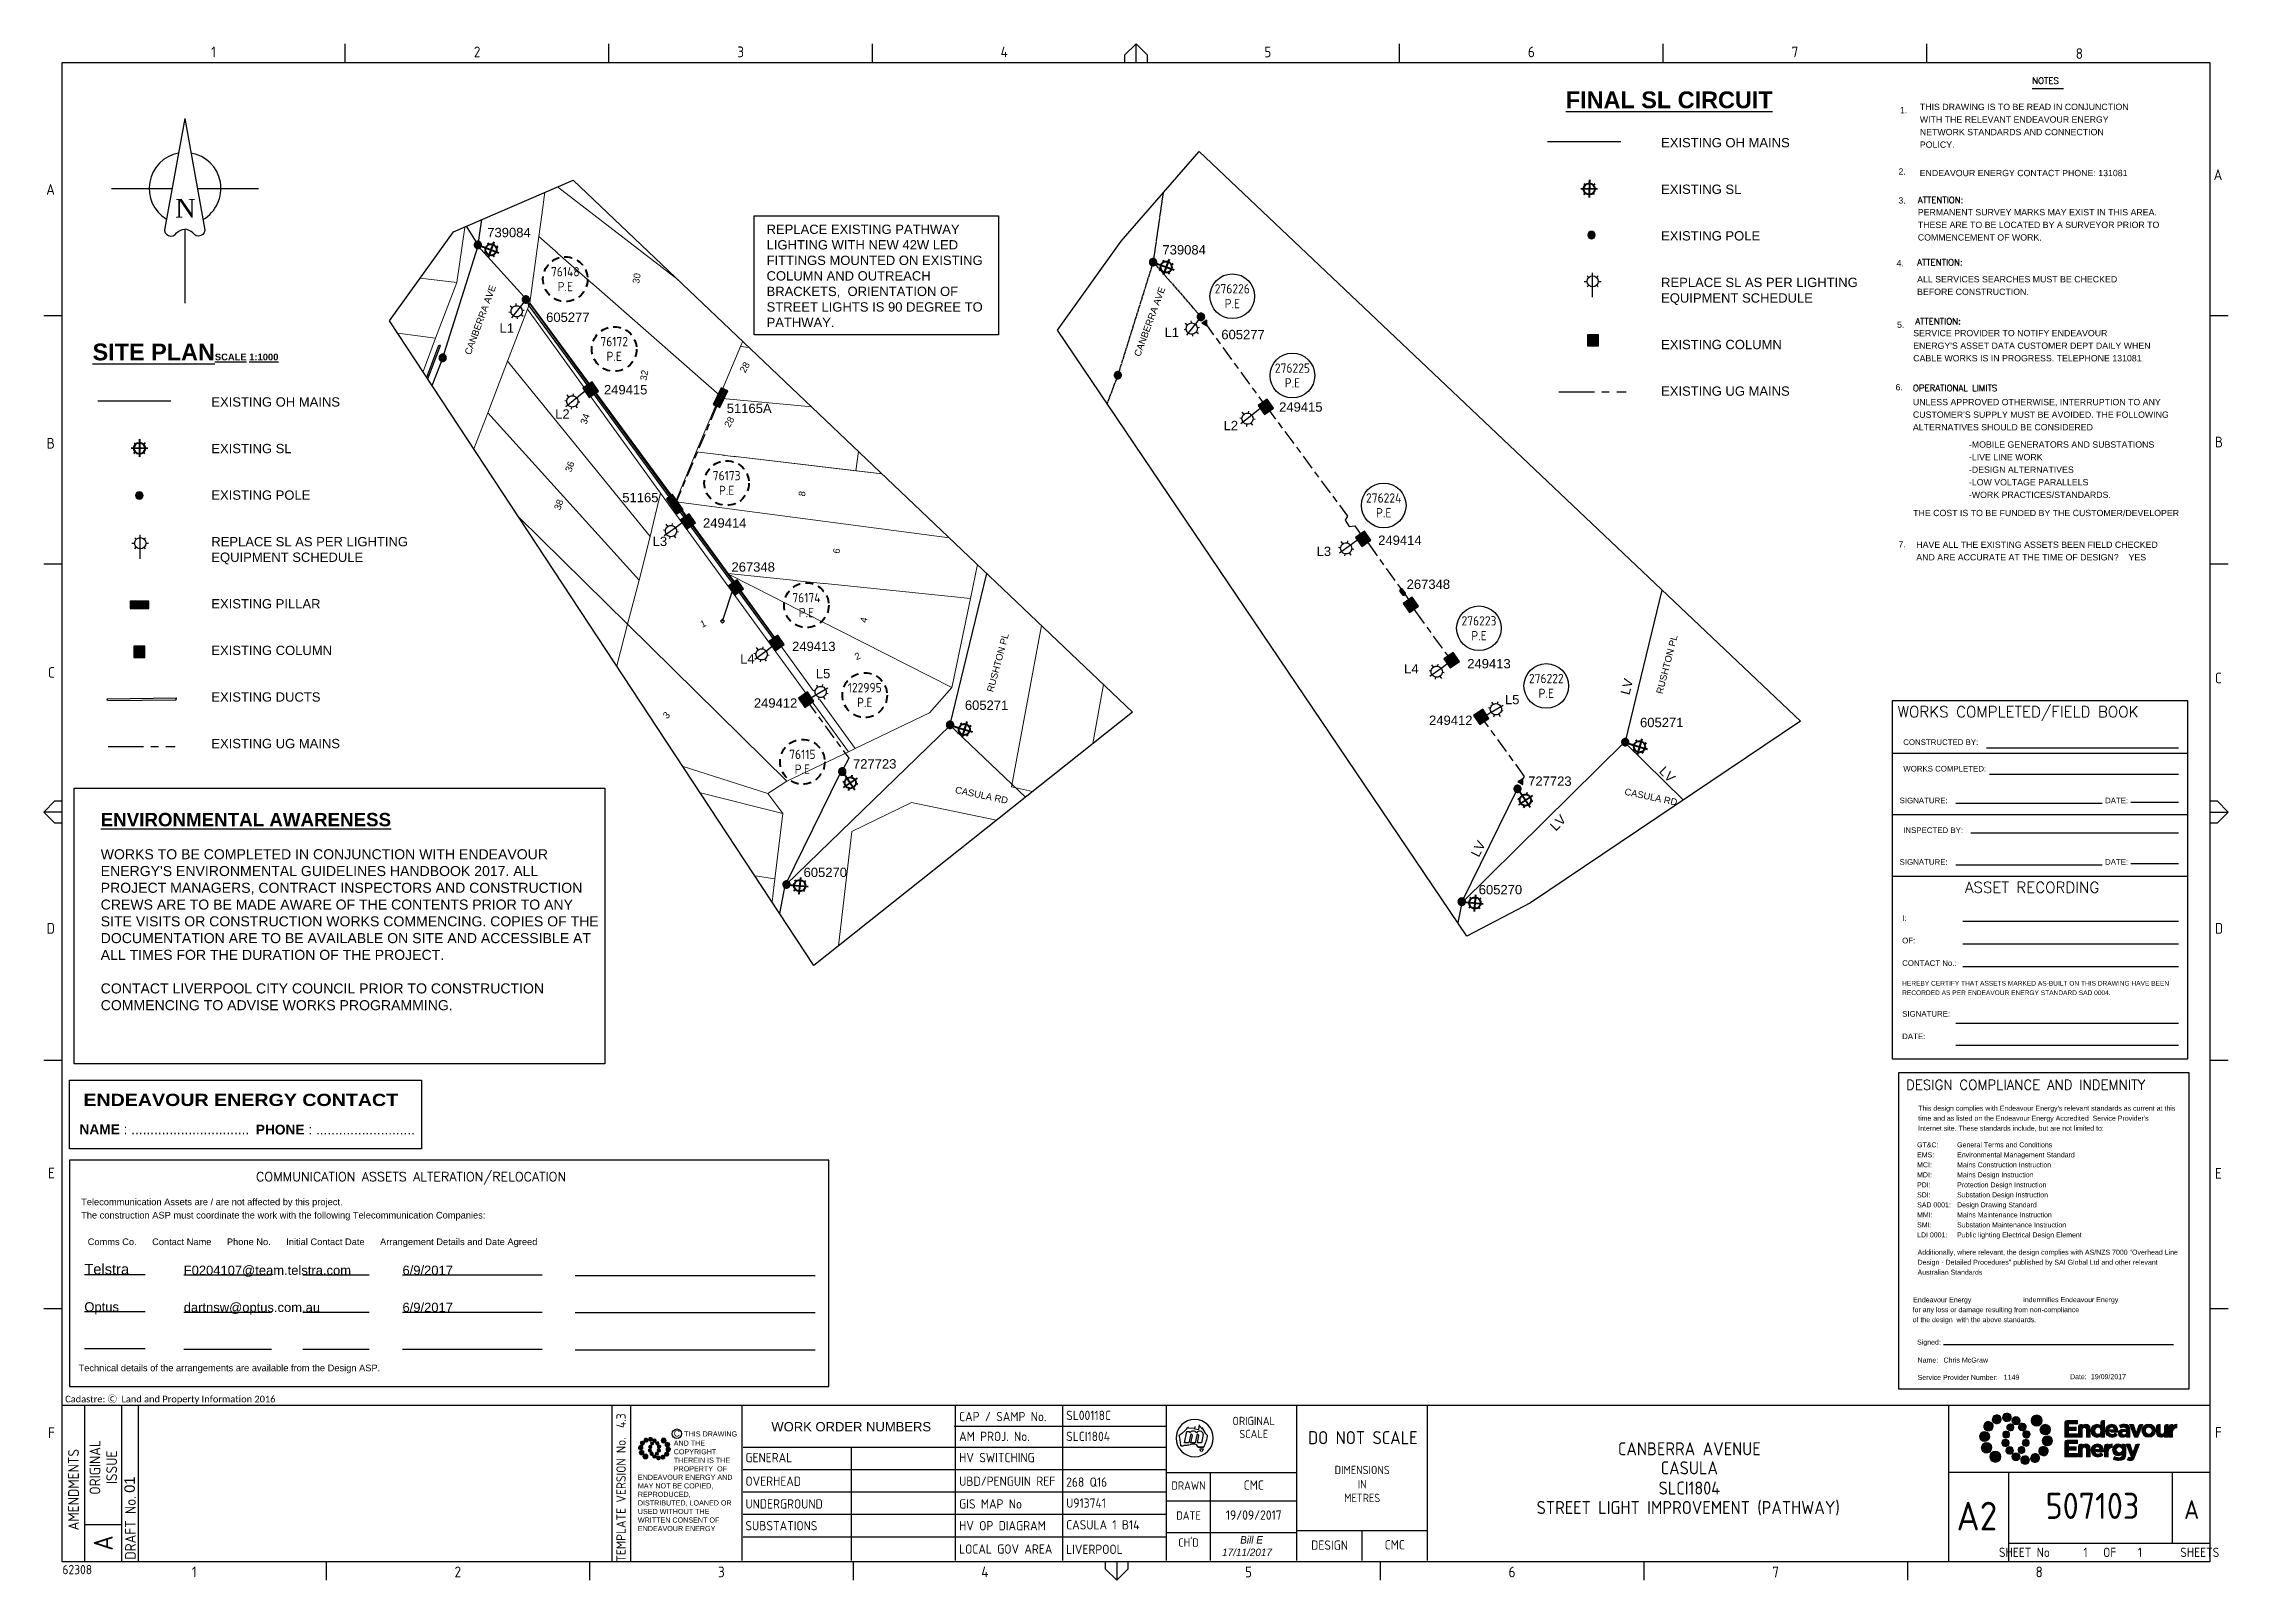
# Paper-space layout 'A2' of a CAD drawing. Header units: metres, sheet in millimetres. Extents: x -21 to 565, y 0 to 412.
# The model-space entities are those that its viewports show. They can reach past a viewport. Long polylines and large blocks are cut down to what shows.
import ezdxf
from ezdxf.enums import TextEntityAlignment as Align

# ---------------------------------------------------------------- set-up
doc = ezdxf.new("R2010")
doc.units = ezdxf.units.M
for name, pattern in [('Cable Exist OH', [1, 1, 0]), ('Cable Exist UG', [8.2, 4, -1.2, 1.8, -1.2]), ('Dash', [5, 3, -2]), ('IECLCENT', [15.5, 9.5, -2, 2, -2])]:
    doc.linetypes.add(name, pattern=pattern)
doc.layers.get('0').update_dxf_attribs({"color": 6})
doc.layers.add('Cadastre Land Parcels_SP_EXT', color=9, linetype='Continuous', lineweight=5)
doc.layers.add('Cadastre Roads_SP_EXT', color=9, linetype='Continuous', lineweight=5)
for name, color, linetype in [('Duct_SP_EXT', 7, 'Continuous'), ('Equip_LV_EXT', 7, 'Continuous'), ('Equip_SL_EXT', 7, 'Continuous'), ('Equip_SP_LV_EXT', 7, 'Continuous'), ('Equip_SP_SL_EXT', 7, 'Continuous'), ('Equip_SP_SL_NEW', 2, 'Continuous'), ('Mains_LV_SL_EXT', 7, 'Continuous'), ('Mains_SL_EXT', 7, 'Continuous'), ('Notes', 7, 'Continuous'), ('OH_Details_SP_MISC', 7, 'Continuous'), ('Services_SP_EXT', 7, 'Continuous'), ('SupportsOH_SP_TR_HV_LV_SL_EXT', 7, 'Continuous'), ('SupportsUG_SP_EXT', 7, 'Continuous'), ('SupportsUG_SP_LV_EXT', 7, 'Continuous'), ('SupportsUG_SP_LV_SL_EXT', 7, 'Continuous'), ('Trench_SP_EXT', 7, 'Continuous'), ('UG_Details_SP_MISC', 7, 'Continuous')]:
    doc.layers.add(name, color=color, linetype=linetype)
doc.layers.add('Viewports', color=6, linetype='Continuous', plot=False)
doc.layers.get('0').freeze()
doc.styles.add('ARIAL', font='arial.ttf', dxfattribs={"height": 2})
doc.styles.add('Arial Black', font='')
doc.styles.add('COLUMN_LABEL', font='arial.ttf')
doc.styles.add('Elec', font='romand__.ttf')
doc.styles.add('iecARIAL', font='arial.ttf', dxfattribs={"height": 2})
doc.styles.add('iecISOCP', font='isocp.shx')
doc.styles.add('iecNAME', font='times.ttf')
doc.styles.add('IECSYMBOL1', font='isocp.shx')
doc.styles.add('IESYMBOL1', font='isocp.shx')
doc.styles.add('POLE_LABEL', font='arial.ttf')
doc.styles.get("Standard").update_dxf_attribs({"font": 'arial.ttf'})
doc.styles.get('Arial Black').set_extended_font_data('Arial Black')
doc.linetypes.add('Cable New UG', pattern='A,7,-0.25,["x",Standard,S=2,R=0,X=0.2,Y=-0.8],-2.1', length=9.35)

psp = doc.layouts.new('A2')

# ---------------------------------------------------------------- texts
at = {"layer": 'Cadastre Roads_SP_EXT'}
for s, rotation, p in [('CANBERRA AVE', 69.67698, (273.26, 328.28)), ('RUSHTON PL', 75.38014, (413.5, 237.76)), ('CASULA RD', 348.20705, (403.19, 210.86))]:
    psp.add_text(s, height=1.8, rotation=rotation, dxfattribs=at).set_placement(p)
at = {"layer": 'Notes', "attachment_point": 1}
for s, width, insert, char_height in [('{\\fArial|b1|i0|c0|p34;\\L\\C7;FINAL SL CIRCUIT}', 63.8776, (387.56, 399.61), 4.5), ('{\\fArial|b1|i0|c0|p34;\\L\\C7;SITE PLAN\\H0.4x;SCALE 1:1000}', 51.5279, (-7.91, 331.94), 4.5), ("{\\fArial|b1|i0|c0|p34;\\H1.6x;\\LENVIRONMENTAL AWARENESS\\P\\fArial|b0|i0|c0|p34;\\H0.625x;\\P\\H1.2x;\\lWORKS TO BE COMPLETED IN CONJUNCTION WITH ENDEAVOUR ENERGY'S ENVIRONMENTAL GUIDELINES HANDBOOK 2017. ALL PROJECT MANAGERS, CONTRACT INSPECTORS AND CONSTRUCTION CREWS ARE TO BE MADE AWARE OF THE CONTENTS PRIOR TO ANY SITE VISITS OR CONSTRUCTION WORKS COMMENCING. COPIES OF THE DOCUMENTATION ARE TO BE AVAILABLE ON SITE AND ACCESSIBLE AT ALL TIMES FOR THE DURATION OF THE PROJECT.\\P\\PCONTACT LIVERPOOL CITY COUNCIL PRIOR TO CONSTRUCTION COMMENCING TO ADVISE WORKS PROGRAMMING.}", 134.8021, (-5.73, 205.97), 2.25), ('\\A1;\\pi7.5921;{\\fEucrosiaUPC|b0|i1|c0|p18;Bill E\\P\\pi2.7399;17/11/2017}', 22.4162, (292.55, 11.85), 2)]:
    psp.add_mtext_dynamic_manual_height_columns(s, width=width, gutter_width=4, heights=[0], dxfattribs=dict(at, insert=insert, char_height=char_height))
at = {"layer": 'Notes', "color": 7, "linetype": 'Cable Exist UG', "char_height": 2.5, "attachment_point": 1}
for s, insert in [('EXISTING OH MAINS \\P\\P\\PEXISTING SL\\P\\P\\PEXISTING POLE\\P\\P\\P{\\C256;REPLACE SL AS PER LIGHTING EQUIPMENT SCHEDULE\\P\\P\\PEXISTING COLUMN\\P\\P\\PEXISTING UG MAINS}', (413.13, 387.11)), ('EXISTING OH MAINS \\P\\P\\PEXISTING SL\\P\\P\\PEXISTING POLE\\P\\P\\P{\\C256;REPLACE SL AS PER LIGHTING EQUIPMENT SCHEDULE\\P\\P\\PEXISTING PILLAR\\P\\P\\PEXISTING COLUMN\\P\\P\\PEXISTING DUCTS\\P\\P\\PEXISTING UG MAINS}', (23.97, 317.52))]:
    psp.add_mtext_dynamic_manual_height_columns(s, width=52.8507, gutter_width=4, heights=[0], dxfattribs=dict(at, insert=insert))
at = {"layer": 'Notes', "insert": (173.01, 363.86), "char_height": 2.5, "width": 59.5971, "attachment_point": 1}
psp.add_mtext('REPLACE EXISTING PATHWAY LIGHTING WITH NEW 42W LED FITTINGS MOUNTED ON EXISTING COLUMN AND OUTREACH BRACKETS,  ORIENTATION OF STREET LIGHTS IS 90 DEGREE TO PATHWAY.', dxfattribs=at)
at = {"layer": 'Notes', "color": 2, "char_height": 2.5, "attachment_point": 1}
for s, insert in [('L1', (101.33, 337.34)), ('L1', (279.85, 336.17)), ('L2', (116.27, 314.29)), ('L2', (295.69, 311.19)), ('L3', (142.44, 280.1)), ('L3', (320.66, 277.43)), ('L4', (165.92, 248.56)), ('L5', (186.23, 244.6)), ('L4', (344.14, 245.89)), ('L5', (371.21, 237.65))]:
    psp.add_mtext_dynamic_manual_height_columns(s, width=34.4691, gutter_width=4, heights=[0], dxfattribs=dict(at, insert=insert))
at = {"layer": 'Notes', "linetype": 'ByBlock', "insert": (31.87, 128.92), "char_height": 3.2906, "attachment_point": 5, "style": 'Arial Black'}
psp.add_mtext('ENDEAVOUR ENERGY CONTACT', dxfattribs=at)
at = {"layer": 'Notes', "char_height": 2.6325, "width": 113.5924, "attachment_point": 1, "style": 'IECSYMBOL1'}
for s, insert in [('{\\fArial|b0|i0|c0|p34;\\P\\fArial|b1|i0|c0|p34;NAME\\fArial|b0|i0|c0|p34; : ...............................}', (-11.43, 126.74)), ('{\\fArial|b0|i0|c0|p34;                                           \\fArial|b1|i0|c0|p34;PHONE\\fArial|b0|i0|c0|p34; : ..........................}', (-8.02, 122.29))]:
    psp.add_mtext(s, dxfattribs=dict(at, insert=insert))
at = {"layer": 'OH_Details_SP_MISC', "color": 7, "linetype": 'Continuous', "char_height": 2.5, "attachment_point": 1}
for insert, rotation in [((402.18, 238.08), 75.81138), ((414.18, 218.74), 314.37237), ((383.08, 202.67), 45.89188), ((361.95, 195.01), 62.96221)]:
    psp.add_mtext_dynamic_manual_height_columns('LV', width=33.2875, gutter_width=4, heights=[0], dxfattribs=dict(at, insert=insert, rotation=rotation))

msp = doc.modelspace()

# ---------------------------------------------------------------- texts
at = {"layer": 'Cadastre Land Parcels_SP_EXT'}
for s, rotation, p in [('9', 352.68085, (306831.58, 6241521.09)), ('28', 80.42818, (306903, 6241509.41)), ('18', 59.33547, (306978.06, 6241508.66)), ('11', 81.71848, (306824.97, 6241506.04)), ('16', 59.33002, (306963.15, 6241497.38)), ('30', 80.42664, (306892.3, 6241495.79)), ('28', 61.94261, (306926.47, 6241485.71)), ('14', 52.93324, (307000.74, 6241477.69)), ('15', 64.08645, (306828.42, 6241470.31)), ('32', 80.42838, (306894.33, 6241469.78)), ('28', 61.94261, (306920.81, 6241471.79)), ('12', 52.93284, (306993.47, 6241464.51)), ('34', 70.00734, (306878.18, 6241457.97)), ('28', 60.25512, (306916.61, 6241457.12)), ('10', 53.02724, (306985.31, 6241451.27)), ('36', 70.0103, (306874.08, 6241445.16)), ('38', 70.00825, (306871.11, 6241434.95)), ('8', 79.64365, (306936.81, 6241438.67)), ('6', 79.64147, (306946.06, 6241423.32)), ('40', 70.00864, (306865.61, 6241419.21)), ('42', 70.00843, (306861.41, 6241406.3)), ('4', 79.64084, (306953.38, 6241404.78)), ('1', 24.36326, (306909.24, 6241403.52)), ('2', 24.36454, (306950.68, 6241394.81)), ('44', 70.00738, (306861.99, 6241389.34)), ('3', 47.2899, (306899.83, 6241378.95)), ('46', 70.01012, (306847.81, 6241370.74)), ('15', 82.35263, (306832.97, 6241359.43)), ('5', 85.39831, (306899.14, 6241356.13)), ('5', 84.27309, (306915.08, 6241347.87)), ('11', 345.17435, (306861.77, 6241337.86)), ('7', 84.27193, (306903.47, 6241335.18)), ('13', 312.76578, (306826.04, 6241324)), ('9', 322.77023, (306882.68, 6241316.05))]:
    msp.add_text(s, height=1.8, rotation=rotation, dxfattribs=at).set_placement(p)
msp.add_text('2', height=1.8, dxfattribs=at).set_placement((307004.4, 6241322.98))
at = {"layer": 'Cadastre Roads_SP_EXT'}
for s, rotation, p in [('CANBERRA AVE', 69.67698, (306847.11, 6241476.62)), ('RUSHTON PL', 59.25912, (307016.92, 6241477.24)), ('RUSHTON PL', 74.84666, (306987.37, 6241386.12)), ('CASULA RD', 348.20705, (306977.04, 6241359.21))]:
    msp.add_text(s, height=1.8, rotation=rotation, dxfattribs=at).set_placement(p)
at = {"layer": 'Duct_SP_EXT'}
for s, p in [('FB10293', (306848.3, 6241369.99)), ('T84', (306849.83, 6241365.6)), ('D', (306850.32, 6241368.59)), ('FB10/40', (307023.02, 6241352.23)), ('E', (307024.74, 6241350.86))]:
    msp.add_text(s, height=1.8, dxfattribs=at).set_placement(p)

# ---------------------------------------------------------------- blocks, each defined once
blk = doc.blocks.new('NorthPnt 11(NP11)')
for p, q in [((-19.7, 0.02), (-3.49, 0)), ((3.32, 0), (19.7, -0.02)), ((-0.08, -10.94), (-0.08, -30.8))]:
    blk.add_line(p, q)
for points in [[(-0.08, 18.81), (-5.43, -10.68, 0.877048), (-2.29, -11.9, -0.1543), (-0.08, -10.94, 0.090511)], [(-0.08, 18.81), (5.26, -10.68, -0.877048), (2.13, -11.9, 0.1543), (-0.08, -10.94, -0.090511)]]:
    blk.add_lwpolyline(points, format="xyb")
for start, end in [(100.5988, 238.86433), (300.09942, 80.43745)]:
    blk.add_arc((0, 0), 9.64, start, end)
at = {"color": 7, "style": 'iecNAME'}
blk.add_text('N', height=5.02, dxfattribs=at).set_placement((-2.62, -7.82))
blk = doc.blocks.new('A$C30A46249')
at = {"color": 7, "lineweight": -3, "insert": (6.92, 4.97), "char_height": 1.79, "attachment_point": 7, "line_spacing_factor": 1.2}
blk.add_mtext('{\\fCalibri|b0|i0|c0|p34;\\C256;Cadastre: \\fMS Gothic|b0|i0|c128|p49;\\C250;\\c2236962;Ⓒ\\fMS Gothic|b0|i0|c0|p49; \\fCalibri|b0|i0|c0|p34;\\C256;Land and Property Information 2016}', dxfattribs=at)
blk = doc.blocks.new('EE_LOGO_SMALL')
at = {"layer": 'Notes'}
h = blk.add_hatch(color=256, dxfattribs=at)
edge = h.paths.add_edge_path()
edge.add_spline(control_points=[(-8.4, 2), (-9.2, 2), (-9.8, 1.4), (-9.8, 0.7), (-9.9, -0.1), (-9.3, -0.7), (-8.6, -0.8), (-7.8, -0.8), (-7.2, -0.2), (-7.1, 0.5), (-7.1, 1.3), (-7.7, 1.9), (-8.4, 2)], knot_values=[0, 0, 0, 0, 1, 1, 1, 2, 2, 2, 3, 3, 3, 4, 4, 4, 4], degree=3, periodic=0)
h = blk.add_hatch(color=256, dxfattribs=at)
edge = h.paths.add_edge_path()
edge.add_spline(control_points=[(-6.8, 4.5), (-7.4, 4.8), (-8.2, 4.6), (-8.6, 4), (-8.9, 3.4), (-8.7, 2.6), (-8.1, 2.2), (-7.5, 1.9), (-6.7, 2.1), (-6.3, 2.7), (-6, 3.3), (-6.2, 4.1), (-6.8, 4.5)], knot_values=[0, 0, 0, 0, 1, 1, 1, 2, 2, 2, 3, 3, 3, 4, 4, 4, 4], degree=3, periodic=0)
h = blk.add_hatch(color=256, dxfattribs=at)
edge = h.paths.add_edge_path()
edge.add_spline(control_points=[(-4.2, 5.9), (-4.6, 6.5), (-5.3, 6.6), (-5.9, 6.3), (-6.4, 5.9), (-6.6, 5.1), (-6.2, 4.6), (-5.9, 4), (-5.1, 3.8), (-4.6, 4.2), (-4, 4.6), (-3.8, 5.3), (-4.2, 5.9)], knot_values=[0, 0, 0, 0, 1, 1, 1, 2, 2, 2, 3, 3, 3, 4, 4, 4, 4], degree=3, periodic=0)
h = blk.add_hatch(color=256, dxfattribs=at)
edge = h.paths.add_edge_path()
edge.add_spline(control_points=[(-1.3, 5.9), (-1.4, 6.5), (-2, 7), (-2.6, 6.9), (-3.3, 6.9), (-3.7, 6.3), (-3.7, 5.6), (-3.6, 5), (-3, 4.5), (-2.4, 4.6), (-1.7, 4.7), (-1.3, 5.2), (-1.3, 5.9)], knot_values=[0, 0, 0, 0, 1, 1, 1, 2, 2, 2, 3, 3, 3, 4, 4, 4, 4], degree=3, periodic=0)
h = blk.add_hatch(color=256, dxfattribs=at)
edge = h.paths.add_edge_path()
edge.add_spline(control_points=[(-2.5, 2.1), (-3, 2.2), (-3.5, 1.9), (-3.6, 1.3), (-3.7, 0.8), (-3.4, 0.3), (-2.9, 0.2), (-2.4, 0.1), (-1.9, 0.4), (-1.8, 0.9), (-1.7, 1.5), (-2, 2), (-2.5, 2.1)], knot_values=[0, 0, 0, 0, 1, 1, 1, 2, 2, 2, 3, 3, 3, 4, 4, 4, 4], degree=3, periodic=0)
h = blk.add_hatch(color=256, dxfattribs=at)
edge = h.paths.add_edge_path()
edge.add_spline(control_points=[(1, 4.9), (1, 4.3), (0.5, 3.8), (-0.1, 3.8), (-0.7, 3.8), (-1.2, 4.3), (-1.2, 4.9), (-1.2, 5.5), (-0.7, 6), (-0.1, 6), (0.5, 6), (1, 5.5), (1, 4.9)], knot_values=[0, 0, 0, 0, 1, 1, 1, 2, 2, 2, 3, 3, 3, 4, 4, 4, 4], degree=3, periodic=0)
edge = h.paths.add_edge_path()
edge.add_spline(control_points=[(-1.4, 4), (-1.9, 4.1), (-2.4, 3.8), (-2.5, 3.3), (-2.6, 2.7), (-2.3, 2.2), (-1.8, 2.1), (-1.3, 2), (-0.7, 2.3), (-0.6, 2.9), (-0.5, 3.4), (-0.9, 3.9), (-1.4, 4)], knot_values=[0, 0, 0, 0, 1, 1, 1, 2, 2, 2, 3, 3, 3, 4, 4, 4, 4], degree=3, periodic=0)
h = blk.add_hatch(color=256, dxfattribs=at)
edge = h.paths.add_edge_path()
edge.add_spline(control_points=[(2.3, 2.4), (2.8, 2.8), (2.8, 3.4), (2.4, 3.9), (2, 4.3), (1.4, 4.3), (0.9, 3.9), (0.5, 3.6), (0.5, 2.9), (0.9, 2.5), (1.2, 2), (1.9, 2), (2.3, 2.4)], knot_values=[0, 0, 0, 0, 1, 1, 1, 2, 2, 2, 3, 3, 3, 4, 4, 4, 4], degree=3, periodic=0)
edge = h.paths.add_edge_path()
edge.add_spline(control_points=[(1, 4.9), (1, 4.3), (0.5, 3.8), (-0.1, 3.8), (-0.7, 3.8), (-1.2, 4.3), (-1.2, 4.9), (-1.2, 5.5), (-0.7, 6), (-0.1, 6), (0.5, 6), (1, 5.5), (1, 4.9)], knot_values=[0, 0, 0, 0, 1, 1, 1, 2, 2, 2, 3, 3, 3, 4, 4, 4, 4], degree=3, periodic=0)
h = blk.add_hatch(color=256, dxfattribs=at)
edge = h.paths.add_edge_path()
edge.add_spline(control_points=[(1, 4.9), (1, 4.3), (0.5, 3.8), (-0.1, 3.8), (-0.7, 3.8), (-1.2, 4.3), (-1.2, 4.9), (-1.2, 5.5), (-0.7, 6), (-0.1, 6), (0.5, 6), (1, 5.5), (1, 4.9)], knot_values=[0, 0, 0, 0, 1, 1, 1, 2, 2, 2, 3, 3, 3, 4, 4, 4, 4], degree=3, periodic=0)
edge = h.paths.add_edge_path(flags=16)
edge.add_spline(control_points=[(1, 4.9), (1, 4.3), (0.5, 3.8), (-0.1, 3.8), (-0.7, 3.8), (-1.2, 4.3), (-1.2, 4.9), (-1.2, 5.5), (-0.7, 6), (-0.1, 6), (0.5, 6), (1, 5.5), (1, 4.9)], knot_values=[0, 0, 0, 0, 1, 1, 1, 2, 2, 2, 3, 3, 3, 4, 4, 4, 4], degree=3, periodic=0)
h = blk.add_hatch(color=256, dxfattribs=at)
edge = h.paths.add_edge_path()
edge.add_spline(control_points=[(3, 0.2), (3.5, 0.3), (3.8, 0.9), (3.7, 1.4), (3.6, 1.9), (3, 2.3), (2.5, 2.1), (1.9, 2), (1.6, 1.4), (1.8, 0.9), (1.9, 0.4), (2.5, 0.1), (3, 0.2)], knot_values=[0, 0, 0, 0, 1, 1, 1, 2, 2, 2, 3, 3, 3, 4, 4, 4, 4], degree=3, periodic=0)
h = blk.add_hatch(color=256, dxfattribs=at)
edge = h.paths.add_edge_path()
edge.add_spline(control_points=[(7, 4.9), (7, 4), (6.3, 3.4), (5.5, 3.4), (4.6, 3.4), (4, 4), (4, 4.9), (4, 5.7), (4.6, 6.4), (5.5, 6.4), (6.3, 6.4), (7, 5.7), (7, 4.9)], knot_values=[0, 0, 0, 0, 1, 1, 1, 2, 2, 2, 3, 3, 3, 4, 4, 4, 4], degree=3, periodic=0)
h = blk.add_hatch(color=256, dxfattribs=at)
edge = h.paths.add_edge_path()
edge.add_spline(control_points=[(8.4, 1.1), (9.1, 1.5), (9.4, 2.3), (9.1, 3), (8.8, 3.7), (7.9, 4.1), (7.2, 3.8), (6.5, 3.4), (6.2, 2.6), (6.5, 1.9), (6.8, 1.2), (7.7, 0.8), (8.4, 1.1)], knot_values=[0, 0, 0, 0, 1, 1, 1, 2, 2, 2, 3, 3, 3, 4, 4, 4, 4], degree=3, periodic=0)
h = blk.add_hatch(color=256, dxfattribs=at)
edge = h.paths.add_edge_path()
edge.add_spline(control_points=[(8.3, -1.9), (9, -1.9), (9.7, -1.4), (9.7, -0.6), (9.7, 0.1), (9.2, 0.8), (8.4, 0.8), (7.7, 0.8), (7, 0.3), (7, -0.5), (6.9, -1.2), (7.5, -1.9), (8.3, -1.9)], knot_values=[0, 0, 0, 0, 1, 1, 1, 2, 2, 2, 3, 3, 3, 4, 4, 4, 4], degree=3, periodic=0)
h = blk.add_hatch(color=256, dxfattribs=at)
edge = h.paths.add_edge_path()
edge.add_spline(control_points=[(-8.5, -1.1), (-9.2, -1.4), (-9.6, -2.3), (-9.3, -3), (-8.9, -3.7), (-8.1, -4), (-7.4, -3.7), (-6.7, -3.4), (-6.3, -2.5), (-6.6, -1.8), (-7, -1.1), (-7.8, -0.8), (-8.5, -1.1)], knot_values=[0, 0, 0, 0, 1, 1, 1, 2, 2, 2, 3, 3, 3, 4, 4, 4, 4], degree=3, periodic=0)
h = blk.add_hatch(color=256, dxfattribs=at)
edge = h.paths.add_edge_path()
edge.add_spline(control_points=[(-7.1, -4.8), (-7.1, -4), (-6.5, -3.3), (-5.6, -3.3), (-4.8, -3.3), (-4.1, -4), (-4.1, -4.8), (-4.1, -5.7), (-4.8, -6.3), (-5.6, -6.3), (-6.5, -6.3), (-7.1, -5.7), (-7.1, -4.8)], knot_values=[0, 0, 0, 0, 1, 1, 1, 2, 2, 2, 3, 3, 3, 4, 4, 4, 4], degree=3, periodic=0)
h = blk.add_hatch(color=256, dxfattribs=at)
edge = h.paths.add_edge_path()
edge.add_spline(control_points=[(-3.1, -0.2), (-3.7, -0.3), (-4, -0.8), (-3.8, -1.4), (-3.7, -1.9), (-3.2, -2.2), (-2.6, -2.1), (-2.1, -1.9), (-1.8, -1.4), (-1.9, -0.9), (-2.1, -0.3), (-2.6, 0), (-3.1, -0.2)], knot_values=[0, 0, 0, 0, 1, 1, 1, 2, 2, 2, 3, 3, 3, 4, 4, 4, 4], degree=3, periodic=0)
h = blk.add_hatch(color=256, dxfattribs=at)
edge = h.paths.add_edge_path()
edge.add_spline(control_points=[(-2.5, -2.3), (-2.9, -2.7), (-3, -3.4), (-2.6, -3.8), (-2.2, -4.2), (-1.5, -4.3), (-1.1, -3.9), (-0.7, -3.5), (-0.6, -2.8), (-1, -2.4), (-1.4, -2), (-2, -1.9), (-2.5, -2.3)], knot_values=[0, 0, 0, 0, 1, 1, 1, 2, 2, 2, 3, 3, 3, 4, 4, 4, 4], degree=3, periodic=0)
h = blk.add_hatch(color=256, dxfattribs=at)
edge = h.paths.add_edge_path()
edge.add_spline(control_points=[(-1.2, -4.8), (-1.2, -4.2), (-0.7, -3.7), (-0.1, -3.7), (0.5, -3.7), (1, -4.2), (1, -4.8), (1, -5.4), (0.5, -5.9), (-0.1, -5.9), (-0.7, -5.9), (-1.2, -5.4), (-1.2, -4.8)], knot_values=[0, 0, 0, 0, 1, 1, 1, 2, 2, 2, 3, 3, 3, 4, 4, 4, 4], degree=3, periodic=0)
h = blk.add_hatch(color=256, dxfattribs=at)
edge = h.paths.add_edge_path()
edge.add_spline(control_points=[(1.2, -3.9), (1.7, -4.1), (2.2, -3.7), (2.3, -3.2), (2.5, -2.7), (2.1, -2.2), (1.6, -2.1), (1.1, -2), (0.6, -2.3), (0.5, -2.8), (0.4, -3.3), (0.7, -3.8), (1.2, -3.9)], knot_values=[0, 0, 0, 0, 1, 1, 1, 2, 2, 2, 3, 3, 3, 4, 4, 4, 4], degree=3, periodic=0)
h = blk.add_hatch(color=256, dxfattribs=at)
edge = h.paths.add_edge_path()
edge.add_spline(control_points=[(1.2, -5.8), (1.3, -6.5), (1.8, -6.9), (2.5, -6.9), (3.1, -6.8), (3.6, -6.2), (3.5, -5.6), (3.4, -5), (2.9, -4.5), (2.2, -4.6), (1.6, -4.6), (1.1, -5.2), (1.2, -5.8)], knot_values=[0, 0, 0, 0, 1, 1, 1, 2, 2, 2, 3, 3, 3, 4, 4, 4, 4], degree=3, periodic=0)
h = blk.add_hatch(color=256, dxfattribs=at)
edge = h.paths.add_edge_path()
edge.add_spline(control_points=[(2.4, -2), (2.9, -2.1), (3.4, -1.8), (3.5, -1.3), (3.6, -0.8), (3.3, -0.3), (2.8, -0.2), (2.2, -0.1), (1.7, -0.4), (1.6, -0.9), (1.5, -1.4), (1.8, -1.9), (2.4, -2)], knot_values=[0, 0, 0, 0, 1, 1, 1, 2, 2, 2, 3, 3, 3, 4, 4, 4, 4], degree=3, periodic=0)
h = blk.add_hatch(color=256, dxfattribs=at)
edge = h.paths.add_edge_path()
edge.add_spline(control_points=[(4, -5.8), (4.4, -6.4), (5.2, -6.6), (5.7, -6.2), (6.3, -5.8), (6.5, -5.1), (6.1, -4.5), (5.7, -4), (5, -3.8), (4.4, -4.2), (3.8, -4.5), (3.7, -5.3), (4, -5.8)], knot_values=[0, 0, 0, 0, 1, 1, 1, 2, 2, 2, 3, 3, 3, 4, 4, 4, 4], degree=3, periodic=0)
h = blk.add_hatch(color=256, dxfattribs=at)
edge = h.paths.add_edge_path()
edge.add_spline(control_points=[(6.7, -4.4), (7.3, -4.8), (8.1, -4.6), (8.4, -4), (8.8, -3.3), (8.6, -2.6), (8, -2.2), (7.3, -1.8), (6.6, -2.1), (6.2, -2.7), (5.8, -3.3), (6, -4.1), (6.7, -4.4)], knot_values=[0, 0, 0, 0, 1, 1, 1, 2, 2, 2, 3, 3, 3, 4, 4, 4, 4], degree=3, periodic=0)
at = {"layer": 'Notes', "lineweight": 0}
for points in [[(1.8, 2.1), (1.8, 2.1)], [(-2, -2.1), (-2, -2.1)]]:
    blk.add_lwpolyline(points, dxfattribs=at)
for points in [[(-8.4, 2), (-9.2, 2), (-9.8, 1.4), (-9.8, 0.7), (-9.9, -0.1), (-9.3, -0.7), (-8.6, -0.8), (-7.8, -0.8), (-7.2, -0.2), (-7.1, 0.5), (-7.1, 1.3), (-7.7, 1.9), (-8.4, 2)], [(-6.8, 4.5), (-7.4, 4.8), (-8.2, 4.6), (-8.6, 4), (-8.9, 3.4), (-8.7, 2.6), (-8.1, 2.2), (-7.5, 1.9), (-6.7, 2.1), (-6.3, 2.7), (-6, 3.3), (-6.2, 4.1), (-6.8, 4.5)], [(-4.2, 5.9), (-4.6, 6.5), (-5.3, 6.6), (-5.9, 6.3), (-6.4, 5.9), (-6.6, 5.1), (-6.2, 4.6), (-5.9, 4), (-5.1, 3.8), (-4.6, 4.2), (-4, 4.6), (-3.8, 5.3), (-4.2, 5.9)], [(-1.3, 5.9), (-1.4, 6.5), (-2, 7), (-2.6, 6.9), (-3.3, 6.9), (-3.7, 6.3), (-3.7, 5.6), (-3.6, 5), (-3, 4.5), (-2.4, 4.6), (-1.7, 4.7), (-1.3, 5.2), (-1.3, 5.9)], [(-2.5, 2.1), (-3, 2.2), (-3.5, 1.9), (-3.6, 1.3), (-3.7, 0.8), (-3.4, 0.3), (-2.9, 0.2), (-2.4, 0.1), (-1.9, 0.4), (-1.8, 0.9), (-1.7, 1.5), (-2, 2), (-2.5, 2.1)], [(-1.4, 4), (-1.9, 4.1), (-2.4, 3.8), (-2.5, 3.3), (-2.6, 2.7), (-2.3, 2.2), (-1.8, 2.1), (-1.3, 2), (-0.7, 2.3), (-0.6, 2.9), (-0.5, 3.4), (-0.9, 3.9), (-1.4, 4)], [(1, 4.9), (1, 4.3), (0.5, 3.8), (-0.1, 3.8), (-0.7, 3.8), (-1.2, 4.3), (-1.2, 4.9), (-1.2, 5.5), (-0.7, 6), (-0.1, 6), (0.5, 6), (1, 5.5), (1, 4.9)], [(1, 4.9), (1, 4.3), (0.5, 3.8), (-0.1, 3.8), (-0.7, 3.8), (-1.2, 4.3), (-1.2, 4.9), (-1.2, 5.5), (-0.7, 6), (-0.1, 6), (0.5, 6), (1, 5.5), (1, 4.9)], [(2.3, 2.4), (2.8, 2.8), (2.8, 3.4), (2.4, 3.9), (2, 4.3), (1.4, 4.3), (0.9, 3.9), (0.5, 3.6), (0.5, 2.9), (0.9, 2.5), (1.2, 2), (1.9, 2), (2.3, 2.4)], [(3, 0.2), (3.5, 0.3), (3.8, 0.9), (3.7, 1.4), (3.6, 1.9), (3, 2.3), (2.5, 2.1), (1.9, 2), (1.6, 1.4), (1.8, 0.9), (1.9, 0.4), (2.5, 0.1), (3, 0.2)], [(7, 4.9), (7, 4), (6.3, 3.4), (5.5, 3.4), (4.6, 3.4), (4, 4), (4, 4.9), (4, 5.7), (4.6, 6.4), (5.5, 6.4), (6.3, 6.4), (7, 5.7), (7, 4.9)], [(8.4, 1.1), (9.1, 1.5), (9.4, 2.3), (9.1, 3), (8.8, 3.7), (7.9, 4.1), (7.2, 3.8), (6.5, 3.4), (6.2, 2.6), (6.5, 1.9), (6.8, 1.2), (7.7, 0.8), (8.4, 1.1)], [(8.3, -1.9), (9, -1.9), (9.7, -1.4), (9.7, -0.6), (9.7, 0.1), (9.2, 0.8), (8.4, 0.8), (7.7, 0.8), (7, 0.3), (7, -0.5), (6.9, -1.2), (7.5, -1.9), (8.3, -1.9)], [(-8.5, -1.1), (-9.2, -1.4), (-9.6, -2.3), (-9.3, -3), (-8.9, -3.7), (-8.1, -4), (-7.4, -3.7), (-6.7, -3.4), (-6.3, -2.5), (-6.6, -1.8), (-7, -1.1), (-7.8, -0.8), (-8.5, -1.1)], [(-7.1, -4.8), (-7.1, -4), (-6.5, -3.3), (-5.6, -3.3), (-4.8, -3.3), (-4.1, -4), (-4.1, -4.8), (-4.1, -5.7), (-4.8, -6.3), (-5.6, -6.3), (-6.5, -6.3), (-7.1, -5.7), (-7.1, -4.8)], [(-3.1, -0.2), (-3.7, -0.3), (-4, -0.8), (-3.8, -1.4), (-3.7, -1.9), (-3.2, -2.2), (-2.6, -2.1), (-2.1, -1.9), (-1.8, -1.4), (-1.9, -0.9), (-2.1, -0.3), (-2.6, 0), (-3.1, -0.2)], [(-2.5, -2.3), (-2.9, -2.7), (-3, -3.4), (-2.6, -3.8), (-2.2, -4.2), (-1.5, -4.3), (-1.1, -3.9), (-0.7, -3.5), (-0.6, -2.8), (-1, -2.4), (-1.4, -2), (-2, -1.9), (-2.5, -2.3)], [(-1.2, -4.8), (-1.2, -4.2), (-0.7, -3.7), (-0.1, -3.7), (0.5, -3.7), (1, -4.2), (1, -4.8), (1, -5.4), (0.5, -5.9), (-0.1, -5.9), (-0.7, -5.9), (-1.2, -5.4), (-1.2, -4.8)], [(1.2, -3.9), (1.7, -4.1), (2.2, -3.7), (2.3, -3.2), (2.5, -2.7), (2.1, -2.2), (1.6, -2.1), (1.1, -2), (0.6, -2.3), (0.5, -2.8), (0.4, -3.3), (0.7, -3.8), (1.2, -3.9)], [(1.2, -5.8), (1.3, -6.5), (1.8, -6.9), (2.5, -6.9), (3.1, -6.8), (3.6, -6.2), (3.5, -5.6), (3.4, -5), (2.9, -4.5), (2.2, -4.6), (1.6, -4.6), (1.1, -5.2), (1.2, -5.8)], [(2.4, -2), (2.9, -2.1), (3.4, -1.8), (3.5, -1.3), (3.6, -0.8), (3.3, -0.3), (2.8, -0.2), (2.2, -0.1), (1.7, -0.4), (1.6, -0.9), (1.5, -1.4), (1.8, -1.9), (2.4, -2)], [(4, -5.8), (4.4, -6.4), (5.2, -6.6), (5.7, -6.2), (6.3, -5.8), (6.5, -5.1), (6.1, -4.5), (5.7, -4), (5, -3.8), (4.4, -4.2), (3.8, -4.5), (3.7, -5.3), (4, -5.8)], [(6.7, -4.4), (7.3, -4.8), (8.1, -4.6), (8.4, -4), (8.8, -3.3), (8.6, -2.6), (8, -2.2), (7.3, -1.8), (6.6, -2.1), (6.2, -2.7), (5.8, -3.3), (6, -4.1), (6.7, -4.4)]]:
    blk.add_open_spline(points, degree=3, knots=[0, 0, 0, 0, 1, 1, 1, 2, 2, 2, 3, 3, 3, 4, 4, 4, 4], dxfattribs=at)
blk = doc.blocks.new('EE_COPYRIGHT_A2')
at = {"layer": 'Notes'}
blk.add_circle((9.53, -0.82), 1.15, dxfattribs=at)
at = {"xscale": 0.4, "yscale": 0.4, "zscale": 0.4}
blk.add_blockref('EE_LOGO_SMALL', (4.09, -4.46), dxfattribs=at)
at = {"layer": 'Notes', "insert": (0, 0), "char_height": 1.25, "width": 24.1208, "attachment_point": 1, "style": 'ARIAL'}
blk.add_mtext('\\pt8.75;               ^I{\\H1.2x;C } THIS DRAWING\\P\\pi-8.75,l8.75,t8.75,20;       ^IAND THE ^I\\P\\pi0,t8.75;COPYRIGHT\\P\\pi-8.75,t1.25,8.75;^I^ITHEREIN IS THE PROPERTY  OF \\P\\pi0,l0,t1.25;ENDEAVOUR ENERGY AND MAY NOT BE COPIED, REPRODUCED, DISTRIBUTED, LOANED OR USED WITHOUT THE WRITTEN CONSENT OF ENDEAVOUR ENERGY', dxfattribs=at)
blk = doc.blocks.new('EE_LOGO')
h = blk.add_hatch(color=7)
edge = h.paths.add_edge_path()
edge.add_spline(control_points=[(-21.12, 5.87), (-21.48, 6.44), (-22.24, 6.61), (-22.81, 6.24), (-23.37, 5.88), (-23.54, 5.12), (-23.17, 4.55), (-22.81, 3.98), (-22.05, 3.82), (-21.48, 4.19), (-20.92, 4.55), (-20.75, 5.31), (-21.12, 5.87)], knot_values=[0, 0, 0, 0, 1, 1, 1, 2, 2, 2, 3, 3, 3, 4, 4, 4, 4], degree=3, periodic=0)
h = blk.add_hatch(color=7)
edge = h.paths.add_edge_path()
edge.add_spline(control_points=[(-18.27, 5.87), (-18.34, 6.5), (-18.91, 6.97), (-19.54, 6.9), (-20.18, 6.84), (-20.65, 6.27), (-20.58, 5.63), (-20.52, 4.99), (-19.95, 4.53), (-19.31, 4.59), (-18.67, 4.66), (-18.21, 5.23), (-18.27, 5.87)], knot_values=[0, 0, 0, 0, 1, 1, 1, 2, 2, 2, 3, 3, 3, 4, 4, 4, 4], degree=3, periodic=0)
h = blk.add_hatch(color=7)
edge = h.paths.add_edge_path()
edge.add_spline(control_points=[(-15.91, 4.86), (-15.91, 4.26), (-16.4, 3.77), (-17, 3.77), (-17.6, 3.77), (-18.08, 4.26), (-18.08, 4.86), (-18.08, 5.46), (-17.6, 5.95), (-17, 5.95), (-16.4, 5.95), (-15.91, 5.46), (-15.91, 4.86)], knot_values=[0, 0, 0, 0, 1, 1, 1, 2, 2, 2, 3, 3, 3, 4, 4, 4, 4], degree=3, periodic=0)
edge = h.paths.add_edge_path()
edge.add_spline(control_points=[(-18.29, 3.97), (-18.8, 4.08), (-19.3, 3.76), (-19.41, 3.25), (-19.52, 2.74), (-19.2, 2.23), (-18.69, 2.12), (-18.18, 2.01), (-17.67, 2.33), (-17.56, 2.84), (-17.45, 3.35), (-17.78, 3.86), (-18.29, 3.97)], knot_values=[0, 0, 0, 0, 1, 1, 1, 2, 2, 2, 3, 3, 3, 4, 4, 4, 4], degree=3, periodic=0)
h = blk.add_hatch(color=7)
edge = h.paths.add_edge_path()
edge.add_spline(control_points=[(-14.59, 2.36), (-14.16, 2.75), (-14.12, 3.41), (-14.51, 3.84), (-14.89, 4.27), (-15.55, 4.31), (-15.99, 3.93), (-16.42, 3.54), (-16.46, 2.88), (-16.07, 2.45), (-15.69, 2.01), (-15.02, 1.98), (-14.59, 2.36)], knot_values=[0, 0, 0, 0, 1, 1, 1, 2, 2, 2, 3, 3, 3, 4, 4, 4, 4], degree=3, periodic=0)
edge = h.paths.add_edge_path()
edge.add_spline(control_points=[(-15.91, 4.86), (-15.91, 4.26), (-16.4, 3.77), (-17, 3.77), (-17.6, 3.77), (-18.08, 4.26), (-18.08, 4.86), (-18.08, 5.46), (-17.6, 5.95), (-17, 5.95), (-16.4, 5.95), (-15.91, 5.46), (-15.91, 4.86)], knot_values=[0, 0, 0, 0, 1, 1, 1, 2, 2, 2, 3, 3, 3, 4, 4, 4, 4], degree=3, periodic=0)
h = blk.add_hatch(color=7)
edge = h.paths.add_edge_path()
edge.add_spline(control_points=[(-15.91, 4.86), (-15.91, 4.26), (-16.4, 3.77), (-17, 3.77), (-17.6, 3.77), (-18.08, 4.26), (-18.08, 4.86), (-18.08, 5.46), (-17.6, 5.95), (-17, 5.95), (-16.4, 5.95), (-15.91, 5.46), (-15.91, 4.86)], knot_values=[0, 0, 0, 0, 1, 1, 1, 2, 2, 2, 3, 3, 3, 4, 4, 4, 4], degree=3, periodic=0)
edge = h.paths.add_edge_path(flags=16)
edge.add_spline(control_points=[(-15.91, 4.86), (-15.91, 4.26), (-16.4, 3.77), (-17, 3.77), (-17.6, 3.77), (-18.08, 4.26), (-18.08, 4.86), (-18.08, 5.46), (-17.6, 5.95), (-17, 5.95), (-16.4, 5.95), (-15.91, 5.46), (-15.91, 4.86)], knot_values=[0, 0, 0, 0, 1, 1, 1, 2, 2, 2, 3, 3, 3, 4, 4, 4, 4], degree=3, periodic=0)
h = blk.add_hatch(color=7)
edge = h.paths.add_edge_path()
edge.add_spline(control_points=[(-9.93, 4.86), (-9.93, 4.03), (-10.61, 3.35), (-11.44, 3.35), (-12.28, 3.35), (-12.95, 4.03), (-12.95, 4.86), (-12.95, 5.69), (-12.28, 6.37), (-11.44, 6.37), (-10.61, 6.37), (-9.93, 5.69), (-9.93, 4.86)], knot_values=[0, 0, 0, 0, 1, 1, 1, 2, 2, 2, 3, 3, 3, 4, 4, 4, 4], degree=3, periodic=0)
h = blk.add_hatch(color=7)
edge = h.paths.add_edge_path()
edge.add_spline(control_points=[(-25.34, 1.94), (-26.08, 1.98), (-26.72, 1.41), (-26.77, 0.66), (-26.81, -0.09), (-26.24, -0.72), (-25.49, -0.77), (-24.74, -0.81), (-24.1, -0.24), (-24.06, 0.51), (-24.02, 1.25), (-24.59, 1.89), (-25.34, 1.94)], knot_values=[0, 0, 0, 0, 1, 1, 1, 2, 2, 2, 3, 3, 3, 4, 4, 4, 4], degree=3, periodic=0)
h = blk.add_hatch(color=7)
edge = h.paths.add_edge_path()
edge.add_spline(control_points=[(-23.73, 4.46), (-24.34, 4.81), (-25.13, 4.61), (-25.49, 3.99), (-25.85, 3.38), (-25.64, 2.59), (-25.03, 2.23), (-24.41, 1.87), (-23.63, 2.08), (-23.27, 2.69), (-22.91, 3.31), (-23.12, 4.1), (-23.73, 4.46)], knot_values=[0, 0, 0, 0, 1, 1, 1, 2, 2, 2, 3, 3, 3, 4, 4, 4, 4], degree=3, periodic=0)
h = blk.add_hatch(color=7)
edge = h.paths.add_edge_path()
edge.add_spline(control_points=[(-19.43, 2.06), (-19.94, 2.17), (-20.44, 1.84), (-20.55, 1.33), (-20.66, 0.82), (-20.34, 0.32), (-19.83, 0.21), (-19.32, 0.1), (-18.81, 0.42), (-18.71, 0.93), (-18.59, 1.44), (-18.92, 1.95), (-19.43, 2.06)], knot_values=[0, 0, 0, 0, 1, 1, 1, 2, 2, 2, 3, 3, 3, 4, 4, 4, 4], degree=3, periodic=0)
h = blk.add_hatch(color=7)
edge = h.paths.add_edge_path()
edge.add_spline(control_points=[(-13.94, 0.18), (-13.41, 0.32), (-13.09, 0.87), (-13.23, 1.4), (-13.37, 1.93), (-13.92, 2.25), (-14.45, 2.11), (-14.98, 1.97), (-15.3, 1.42), (-15.16, 0.89), (-15.02, 0.36), (-14.47, 0.04), (-13.94, 0.18)], knot_values=[0, 0, 0, 0, 1, 1, 1, 2, 2, 2, 3, 3, 3, 4, 4, 4, 4], degree=3, periodic=0)
h = blk.add_hatch(color=7)
edge = h.paths.add_edge_path()
edge.add_spline(control_points=[(-8.55, 1.13), (-7.83, 1.45), (-7.5, 2.29), (-7.82, 3.01), (-8.14, 3.73), (-8.98, 4.06), (-9.7, 3.74), (-10.42, 3.42), (-10.75, 2.58), (-10.43, 1.86), (-10.11, 1.14), (-9.27, 0.81), (-8.55, 1.13)], knot_values=[0, 0, 0, 0, 1, 1, 1, 2, 2, 2, 3, 3, 3, 4, 4, 4, 4], degree=3, periodic=0)
h = blk.add_hatch(color=7)
edge = h.paths.add_edge_path()
edge.add_spline(control_points=[(-8.66, -1.92), (-7.91, -1.96), (-7.27, -1.39), (-7.23, -0.64), (-7.19, 0.1), (-7.76, 0.74), (-8.51, 0.78), (-9.25, 0.83), (-9.89, 0.26), (-9.94, -0.49), (-9.98, -1.24), (-9.41, -1.88), (-8.66, -1.92)], knot_values=[0, 0, 0, 0, 1, 1, 1, 2, 2, 2, 3, 3, 3, 4, 4, 4, 4], degree=3, periodic=0)
h = blk.add_hatch(color=7)
edge = h.paths.add_edge_path()
edge.add_spline(control_points=[(-3.85, 0.44), (-3.85, 0.44), (-3.85, 4.25), (-3.85, 4.3), (-3.85, 4.35), (-3.85, 4.86), (-3.29, 4.86), (-2.74, 4.86), (-0.49, 4.86), (-0.49, 4.86), (-0.49, 4.86), (-0.49, 4), (-0.49, 4), (-0.49, 4), (-2.89, 4), (-2.89, 4), (-2.89, 4), (-2.89, 3.1), (-2.89, 3.1), (-2.89, 3.1), (-0.8, 3.1), (-0.8, 3.1), (-0.8, 3.1), (-0.8, 2.23), (-0.8, 2.23), (-0.8, 2.23), (-2.89, 2.23), (-2.89, 2.23), (-2.89, 2.23), (-2.89, 1.31), (-2.89, 1.31), (-2.89, 1.31), (-0.49, 1.31), (-0.49, 1.31), (-0.49, 1.31), (-0.49, 0.44), (-0.49, 0.44), (-0.49, 0.44), (-3.85, 0.44), (-3.85, 0.44)], knot_values=[0, 0, 0, 0, 1, 1, 1, 2, 2, 2, 3, 3, 3, 4, 4, 4, 5, 5, 5, 6, 6, 6, 7, 7, 7, 8, 8, 8, 9, 9, 9, 10, 10, 10, 11, 11, 11, 12, 12, 12, 13, 13, 13, 13], degree=3, periodic=0)
h = blk.add_hatch(color=7)
edge = h.paths.add_edge_path()
edge.add_spline(control_points=[(1.94, 0.44), (1.94, 0.44), (1.94, 2.33), (1.94, 2.33), (1.94, 2.78), (1.73, 3.02), (1.36, 3.02), (1, 3.02), (0.76, 2.78), (0.76, 2.33), (0.76, 2.33), (0.76, 0.44), (0.76, 0.44), (0.76, 0.44), (-0.2, 0.44), (-0.2, 0.44), (-0.2, 0.44), (-0.2, 3.21), (-0.2, 3.27), (-0.2, 3.33), (-0.2, 3.82), (0.36, 3.82), (0.76, 3.82), (0.76, 3.82), (0.76, 3.82), (0.76, 3.82), (0.76, 3.35), (0.76, 3.35), (0.98, 3.63), (1.27, 3.89), (1.75, 3.89), (2.48, 3.89), (2.9, 3.41), (2.9, 2.63), (2.9, 2.63), (2.9, 0.44), (2.9, 0.44), (2.9, 0.44), (1.94, 0.44), (1.94, 0.44)], knot_values=[0, 0, 0, 0, 1, 1, 1, 2, 2, 2, 3, 3, 3, 4, 4, 4, 5, 5, 5, 6, 6, 6, 7, 7, 7, 8, 8, 8, 9, 9, 9, 10, 10, 10, 11, 11, 11, 12, 12, 12, 13, 13, 13, 13], degree=3, periodic=0)
h = blk.add_hatch(color=7)
edge = h.paths.add_edge_path(flags=16)
edge.add_spline(control_points=[(5.8, 2.13), (5.8, 2.69), (5.43, 3.07), (4.98, 3.07), (4.53, 3.07), (4.15, 2.7), (4.15, 2.13), (4.15, 2.13), (4.15, 2.12), (4.15, 2.12), (4.15, 1.56), (4.53, 1.19), (4.98, 1.19), (5.43, 1.19), (5.8, 1.56), (5.8, 2.12), (5.8, 2.12), (5.8, 2.13), (5.8, 2.13)], knot_values=[0, 0, 0, 0, 1, 1, 1, 2, 2, 2, 3, 3, 3, 4, 4, 4, 5, 5, 5, 6, 6, 6, 6], degree=3, periodic=0)
edge = h.paths.add_edge_path()
edge.add_spline(control_points=[(5.79, 0.44), (5.79, 0.44), (5.79, 0.92), (5.79, 0.92), (5.55, 0.6), (5.23, 0.37), (4.73, 0.37), (3.94, 0.37), (3.19, 0.99), (3.19, 2.12), (3.19, 2.12), (3.19, 2.13), (3.19, 2.13), (3.19, 3.26), (3.93, 3.88), (4.73, 3.88), (5.24, 3.88), (5.56, 3.65), (5.79, 3.38), (5.79, 3.38), (5.79, 4.27), (5.79, 4.3), (5.79, 4.34), (5.79, 4.86), (6.34, 4.86), (6.73, 4.86), (6.75, 4.86), (6.75, 4.86), (6.75, 4.86), (6.75, 0.44), (6.75, 0.44), (6.75, 0.44), (5.79, 0.44), (5.79, 0.44)], knot_values=[0, 0, 0, 0, 1, 1, 1, 2, 2, 2, 3, 3, 3, 4, 4, 4, 5, 5, 5, 6, 6, 6, 7, 7, 7, 8, 8, 8, 9, 9, 9, 10, 10, 10, 11, 11, 11, 11], degree=3, periodic=0)
h = blk.add_hatch(color=7)
edge = h.paths.add_edge_path()
edge.add_spline(control_points=[(8.69, 3.89), (7.7, 3.89), (7.01, 3.09), (7.01, 2.13), (7.01, 2.13), (7.01, 2.12), (7.01, 2.12), (7.01, 1.08), (7.77, 0.37), (8.78, 0.37), (9.39, 0.37), (9.85, 0.61), (10.16, 1), (10.16, 1), (9.62, 1.48), (9.62, 1.48), (9.35, 1.24), (9.12, 1.14), (8.79, 1.14), (8.33, 1.13), (8, 1.49), (7.95, 1.86), (7.91, 2.18), (7.93, 2.29), (7.95, 2.43), (8.02, 2.85), (8.29, 3.12), (8.69, 3.12), (9.09, 3.12), (9.34, 2.83), (9.4, 2.4), (9.4, 2.4), (8.14, 2.4), (8.14, 2.4), (8.14, 2.4), (8.12, 1.8), (8.64, 1.8), (9.17, 1.8), (10.32, 1.8), (10.32, 1.8), (10.33, 1.89), (10.34, 1.95), (10.34, 2.04), (10.34, 2.04), (10.34, 2.05), (10.34, 2.05), (10.34, 3.01), (9.82, 3.89), (8.69, 3.89)], knot_values=[0, 0, 0, 0, 1, 1, 1, 2, 2, 2, 3, 3, 3, 4, 4, 4, 5, 5, 5, 6, 6, 6, 7, 7, 7, 8, 8, 8, 9, 9, 9, 10, 10, 10, 11, 11, 11, 12, 12, 12, 13, 13, 13, 14, 14, 14, 15, 15, 15, 16, 16, 16, 16], degree=3, periodic=0)
h = blk.add_hatch(color=7)
edge = h.paths.add_edge_path(flags=16)
edge.add_spline(control_points=[(12.69, 1.8), (12.53, 1.88), (12.31, 1.93), (12.08, 1.93), (11.67, 1.93), (11.42, 1.77), (11.42, 1.46), (11.42, 1.46), (11.42, 1.45), (11.42, 1.45), (11.42, 1.19), (11.63, 1.04), (11.94, 1.04), (12.39, 1.04), (12.69, 1.29), (12.69, 1.63), (12.69, 1.63), (12.69, 1.8), (12.69, 1.8)], knot_values=[0, 0, 0, 0, 1, 1, 1, 2, 2, 2, 3, 3, 3, 4, 4, 4, 5, 5, 5, 6, 6, 6, 6], degree=3, periodic=0)
edge = h.paths.add_edge_path()
edge.add_spline(control_points=[(12.67, 0.44), (12.67, 0.44), (12.67, 0.81), (12.67, 0.81), (12.44, 0.55), (12.12, 0.38), (11.65, 0.38), (11.01, 0.38), (10.49, 0.74), (10.49, 1.41), (10.49, 1.41), (10.49, 1.42), (10.49, 1.42), (10.49, 2.16), (11.05, 2.5), (11.85, 2.5), (12.19, 2.5), (12.44, 2.45), (12.68, 2.37), (12.68, 2.37), (12.68, 2.42), (12.68, 2.42), (12.68, 2.82), (12.43, 3.07), (11.95, 3.07), (11.59, 3.07), (11.33, 3), (11.02, 2.89), (11.02, 2.89), (10.78, 3.62), (10.78, 3.62), (11.15, 3.78), (11.52, 3.89), (12.09, 3.89), (13.14, 3.89), (13.6, 3.35), (13.6, 2.43), (13.6, 2.43), (13.6, 0.44), (13.6, 0.44), (13.6, 0.44), (12.67, 0.44), (12.67, 0.44)], knot_values=[0, 0, 0, 0, 1, 1, 1, 2, 2, 2, 3, 3, 3, 4, 4, 4, 5, 5, 5, 6, 6, 6, 7, 7, 7, 8, 8, 8, 9, 9, 9, 10, 10, 10, 11, 11, 11, 12, 12, 12, 13, 13, 13, 14, 14, 14, 14], degree=3, periodic=0)
h = blk.add_hatch(color=7)
edge = h.paths.add_edge_path()
edge.add_spline(control_points=[(15.71, 0.44), (15.71, 0.44), (14.84, 0.44), (14.84, 0.44), (14.84, 0.44), (13.51, 3.83), (13.51, 3.83), (13.51, 3.83), (14.53, 3.83), (14.53, 3.83), (14.53, 3.83), (15.28, 1.58), (15.28, 1.58), (15.28, 1.58), (15.86, 3.3), (15.86, 3.3), (15.86, 3.3), (16.02, 3.83), (16.4, 3.83), (16.78, 3.83), (17.04, 3.83), (17.04, 3.83), (17.04, 3.83), (15.71, 0.44), (15.71, 0.44)], knot_values=[0, 0, 0, 0, 1, 1, 1, 2, 2, 2, 3, 3, 3, 4, 4, 4, 5, 5, 5, 6, 6, 6, 7, 7, 7, 8, 8, 8, 8], degree=3, periodic=0)
h = blk.add_hatch(color=7)
edge = h.paths.add_edge_path(flags=16)
edge.add_spline(control_points=[(19.52, 2.16), (19.52, 2.66), (19.16, 3.09), (18.63, 3.09), (18.08, 3.09), (17.75, 2.67), (17.75, 2.17), (17.75, 2.17), (17.75, 2.16), (17.75, 2.16), (17.75, 1.66), (18.11, 1.22), (18.64, 1.22), (19.19, 1.22), (19.52, 1.65), (19.52, 2.15), (19.52, 2.15), (19.52, 2.16), (19.52, 2.16)], knot_values=[0, 0, 0, 0, 1, 1, 1, 2, 2, 2, 3, 3, 3, 4, 4, 4, 5, 5, 5, 6, 6, 6, 6], degree=3, periodic=0)
edge = h.paths.add_edge_path()
edge.add_spline(control_points=[(18.63, 0.4), (17.58, 0.4), (16.8, 1.17), (16.8, 2.15), (16.8, 2.15), (16.8, 2.16), (16.8, 2.16), (16.8, 3.13), (17.59, 3.92), (18.64, 3.92), (19.69, 3.92), (20.46, 3.14), (20.46, 2.17), (20.46, 2.17), (20.46, 2.16), (20.46, 2.16), (20.46, 1.19), (19.68, 0.4), (18.63, 0.4)], knot_values=[0, 0, 0, 0, 1, 1, 1, 2, 2, 2, 3, 3, 3, 4, 4, 4, 5, 5, 5, 6, 6, 6, 6], degree=3, periodic=0)
h = blk.add_hatch(color=7)
edge = h.paths.add_edge_path()
edge.add_spline(control_points=[(22.86, 0.44), (22.86, 0.44), (22.86, 0.92), (22.86, 0.92), (22.64, 0.64), (22.36, 0.38), (21.87, 0.38), (21.15, 0.38), (20.72, 0.86), (20.72, 1.63), (20.72, 1.63), (20.72, 3.22), (20.72, 3.27), (20.72, 3.32), (20.72, 3.82), (21.28, 3.82), (21.68, 3.82), (21.68, 3.82), (21.68, 3.82), (21.68, 3.82), (21.68, 1.94), (21.68, 1.94), (21.68, 1.48), (21.9, 1.25), (22.26, 1.25), (22.63, 1.25), (22.86, 1.48), (22.86, 1.94), (22.86, 1.94), (22.86, 3.2), (22.86, 3.27), (22.86, 3.34), (22.87, 3.82), (23.42, 3.82), (23.82, 3.82), (23.82, 3.82), (23.82, 3.82), (23.82, 3.82), (23.82, 0.44), (23.82, 0.44), (23.82, 0.44), (22.86, 0.44), (22.86, 0.44)], knot_values=[0, 0, 0, 0, 1, 1, 1, 2, 2, 2, 3, 3, 3, 4, 4, 4, 5, 5, 5, 6, 6, 6, 7, 7, 7, 8, 8, 8, 9, 9, 9, 10, 10, 10, 11, 11, 11, 12, 12, 12, 13, 13, 13, 14, 14, 14, 14], degree=3, periodic=0)
h = blk.add_hatch(color=7)
edge = h.paths.add_edge_path()
edge.add_spline(control_points=[(26.09, 2.88), (25.46, 2.88), (25.06, 2.5), (25.06, 1.69), (25.06, 1.69), (25.06, 0.44), (25.06, 0.44), (25.06, 0.44), (24.1, 0.44), (24.1, 0.44), (24.1, 0.44), (24.1, 3.24), (24.1, 3.27), (24.1, 3.3), (24.1, 3.83), (24.66, 3.83), (25.22, 3.83), (25.06, 3.83), (25.06, 3.83), (25.06, 3.83), (25.06, 3.14), (25.06, 3.14), (25.26, 3.61), (25.58, 3.91), (26.14, 3.89), (26.14, 3.89), (26.14, 2.88), (26.14, 2.88), (26.14, 2.88), (26.09, 2.88), (26.09, 2.88)], knot_values=[0, 0, 0, 0, 1, 1, 1, 2, 2, 2, 3, 3, 3, 4, 4, 4, 5, 5, 5, 6, 6, 6, 7, 7, 7, 8, 8, 8, 9, 9, 9, 10, 10, 10, 10], degree=3, periodic=0)
h = blk.add_hatch(color=7)
edge = h.paths.add_edge_path()
edge.add_spline(control_points=[(-25.45, -1.11), (-26.17, -1.43), (-26.5, -2.27), (-26.18, -2.99), (-25.86, -3.71), (-25.02, -4.04), (-24.3, -3.72), (-23.58, -3.4), (-23.25, -2.56), (-23.57, -1.84), (-23.88, -1.12), (-24.72, -0.79), (-25.45, -1.11)], knot_values=[0, 0, 0, 0, 1, 1, 1, 2, 2, 2, 3, 3, 3, 4, 4, 4, 4], degree=3, periodic=0)
h = blk.add_hatch(color=7)
edge = h.paths.add_edge_path()
edge.add_spline(control_points=[(-24.06, -4.84), (-24.06, -4.01), (-23.39, -3.33), (-22.55, -3.33), (-21.72, -3.33), (-21.04, -4.01), (-21.04, -4.84), (-21.04, -5.68), (-21.72, -6.35), (-22.55, -6.35), (-23.39, -6.35), (-24.06, -5.68), (-24.06, -4.84)], knot_values=[0, 0, 0, 0, 1, 1, 1, 2, 2, 2, 3, 3, 3, 4, 4, 4, 4], degree=3, periodic=0)
h = blk.add_hatch(color=7)
edge = h.paths.add_edge_path()
edge.add_spline(control_points=[(-20.06, -0.16), (-20.59, -0.3), (-20.9, -0.85), (-20.76, -1.38), (-20.63, -1.91), (-20.08, -2.23), (-19.55, -2.09), (-19.02, -1.95), (-18.7, -1.4), (-18.84, -0.87), (-18.98, -0.34), (-19.52, -0.02), (-20.06, -0.16)], knot_values=[0, 0, 0, 0, 1, 1, 1, 2, 2, 2, 3, 3, 3, 4, 4, 4, 4], degree=3, periodic=0)
h = blk.add_hatch(color=7)
edge = h.paths.add_edge_path()
edge.add_spline(control_points=[(-19.41, -2.34), (-19.84, -2.73), (-19.88, -3.39), (-19.49, -3.82), (-19.1, -4.26), (-18.44, -4.29), (-18.01, -3.91), (-17.58, -3.52), (-17.54, -2.86), (-17.93, -2.43), (-18.31, -2), (-18.97, -1.96), (-19.41, -2.34)], knot_values=[0, 0, 0, 0, 1, 1, 1, 2, 2, 2, 3, 3, 3, 4, 4, 4, 4], degree=3, periodic=0)
h = blk.add_hatch(color=7)
edge = h.paths.add_edge_path()
edge.add_spline(control_points=[(-18.08, -4.84), (-18.08, -4.24), (-17.6, -3.76), (-17, -3.76), (-16.4, -3.76), (-15.91, -4.24), (-15.91, -4.84), (-15.91, -5.44), (-16.4, -5.93), (-17, -5.93), (-17.6, -5.93), (-18.08, -5.44), (-18.08, -4.84)], knot_values=[0, 0, 0, 0, 1, 1, 1, 2, 2, 2, 3, 3, 3, 4, 4, 4, 4], degree=3, periodic=0)
h = blk.add_hatch(color=7)
edge = h.paths.add_edge_path()
edge.add_spline(control_points=[(-15.71, -3.95), (-15.2, -4.06), (-14.69, -3.74), (-14.58, -3.23), (-14.47, -2.72), (-14.8, -2.21), (-15.31, -2.1), (-15.82, -1.99), (-16.32, -2.32), (-16.43, -2.83), (-16.54, -3.34), (-16.22, -3.84), (-15.71, -3.95)], knot_values=[0, 0, 0, 0, 1, 1, 1, 2, 2, 2, 3, 3, 3, 4, 4, 4, 4], degree=3, periodic=0)
h = blk.add_hatch(color=7)
edge = h.paths.add_edge_path()
edge.add_spline(control_points=[(-15.72, -5.85), (-15.66, -6.49), (-15.09, -6.95), (-14.45, -6.89), (-13.81, -6.82), (-13.35, -6.25), (-13.41, -5.62), (-13.48, -4.98), (-14.05, -4.51), (-14.68, -4.58), (-15.33, -4.64), (-15.79, -5.21), (-15.72, -5.85)], knot_values=[0, 0, 0, 0, 1, 1, 1, 2, 2, 2, 3, 3, 3, 4, 4, 4, 4], degree=3, periodic=0)
h = blk.add_hatch(color=7)
edge = h.paths.add_edge_path()
edge.add_spline(control_points=[(-14.57, -2.04), (-14.06, -2.15), (-13.55, -1.83), (-13.44, -1.32), (-13.33, -0.81), (-13.66, -0.3), (-14.17, -0.19), (-14.68, -0.08), (-15.18, -0.4), (-15.29, -0.92), (-15.4, -1.43), (-15.08, -1.93), (-14.57, -2.04)], knot_values=[0, 0, 0, 0, 1, 1, 1, 2, 2, 2, 3, 3, 3, 4, 4, 4, 4], degree=3, periodic=0)
h = blk.add_hatch(color=7)
edge = h.paths.add_edge_path()
edge.add_spline(control_points=[(-12.88, -5.86), (-12.52, -6.43), (-11.76, -6.59), (-11.19, -6.23), (-10.62, -5.86), (-10.46, -5.1), (-10.82, -4.53), (-11.19, -3.97), (-11.95, -3.8), (-12.51, -4.17), (-13.08, -4.53), (-13.25, -5.29), (-12.88, -5.86)], knot_values=[0, 0, 0, 0, 1, 1, 1, 2, 2, 2, 3, 3, 3, 4, 4, 4, 4], degree=3, periodic=0)
h = blk.add_hatch(color=7)
edge = h.paths.add_edge_path()
edge.add_spline(control_points=[(-10.27, -4.44), (-9.65, -4.79), (-8.86, -4.59), (-8.51, -3.97), (-8.15, -3.36), (-8.36, -2.57), (-8.97, -2.22), (-9.58, -1.86), (-10.37, -2.06), (-10.73, -2.68), (-11.09, -3.29), (-10.88, -4.08), (-10.27, -4.44)], knot_values=[0, 0, 0, 0, 1, 1, 1, 2, 2, 2, 3, 3, 3, 4, 4, 4, 4], degree=3, periodic=0)
h = blk.add_hatch(color=7)
edge = h.paths.add_edge_path()
edge.add_spline(control_points=[(-3.85, -4.84), (-3.85, -4.84), (-3.85, -1.03), (-3.85, -0.98), (-3.85, -0.94), (-3.85, -0.42), (-3.29, -0.42), (-2.74, -0.42), (-0.49, -0.42), (-0.49, -0.42), (-0.49, -0.42), (-0.49, -1.29), (-0.49, -1.29), (-0.49, -1.29), (-2.89, -1.29), (-2.89, -1.29), (-2.89, -1.29), (-2.89, -2.19), (-2.89, -2.19), (-2.89, -2.19), (-0.8, -2.19), (-0.8, -2.19), (-0.8, -2.19), (-0.8, -3.05), (-0.8, -3.05), (-0.8, -3.05), (-2.89, -3.05), (-2.89, -3.05), (-2.89, -3.05), (-2.89, -3.98), (-2.89, -3.98), (-2.89, -3.98), (-0.49, -3.98), (-0.49, -3.98), (-0.49, -3.98), (-0.49, -4.84), (-0.49, -4.84), (-0.49, -4.84), (-3.85, -4.84), (-3.85, -4.84)], knot_values=[0, 0, 0, 0, 1, 1, 1, 2, 2, 2, 3, 3, 3, 4, 4, 4, 5, 5, 5, 6, 6, 6, 7, 7, 7, 8, 8, 8, 9, 9, 9, 10, 10, 10, 11, 11, 11, 12, 12, 12, 13, 13, 13, 13], degree=3, periodic=0)
h = blk.add_hatch(color=7)
edge = h.paths.add_edge_path()
edge.add_spline(control_points=[(1.94, -4.84), (1.94, -4.84), (1.94, -2.96), (1.94, -2.96), (1.94, -2.5), (1.73, -2.27), (1.36, -2.27), (1, -2.27), (0.76, -2.5), (0.76, -2.96), (0.76, -2.96), (0.76, -4.84), (0.76, -4.84), (0.76, -4.84), (-0.2, -4.84), (-0.2, -4.84), (-0.2, -4.84), (-0.2, -2.07), (-0.2, -2.01), (-0.2, -1.96), (-0.2, -1.46), (0.36, -1.46), (0.76, -1.46), (0.76, -1.46), (0.76, -1.46), (0.76, -1.46), (0.76, -1.94), (0.76, -1.94), (0.98, -1.65), (1.27, -1.4), (1.75, -1.4), (2.48, -1.4), (2.9, -1.88), (2.9, -2.65), (2.9, -2.65), (2.9, -4.84), (2.9, -4.84), (2.9, -4.84), (1.94, -4.84), (1.94, -4.84)], knot_values=[0, 0, 0, 0, 1, 1, 1, 2, 2, 2, 3, 3, 3, 4, 4, 4, 5, 5, 5, 6, 6, 6, 7, 7, 7, 8, 8, 8, 9, 9, 9, 10, 10, 10, 11, 11, 11, 12, 12, 12, 13, 13, 13, 13], degree=3, periodic=0)
h = blk.add_hatch(color=7)
edge = h.paths.add_edge_path()
edge.add_spline(control_points=[(4.87, -1.4), (3.88, -1.4), (3.19, -2.19), (3.19, -3.16), (3.19, -3.16), (3.19, -3.17), (3.19, -3.17), (3.19, -4.21), (3.94, -4.92), (4.96, -4.92), (5.57, -4.92), (6.03, -4.68), (6.34, -4.29), (6.34, -4.29), (5.79, -3.8), (5.79, -3.8), (5.53, -4.05), (5.29, -4.14), (4.97, -4.15), (4.51, -4.16), (4.18, -3.79), (4.13, -3.42), (4.09, -3.1), (4.11, -3), (4.13, -2.86), (4.2, -2.44), (4.47, -2.17), (4.87, -2.17), (5.27, -2.17), (5.52, -2.46), (5.58, -2.89), (5.58, -2.89), (4.32, -2.89), (4.32, -2.89), (4.32, -2.89), (4.29, -3.49), (4.82, -3.49), (5.35, -3.49), (6.5, -3.49), (6.5, -3.49), (6.51, -3.4), (6.51, -3.34), (6.51, -3.25), (6.51, -3.25), (6.51, -3.23), (6.51, -3.23), (6.51, -2.27), (6, -1.4), (4.87, -1.4)], knot_values=[0, 0, 0, 0, 1, 1, 1, 2, 2, 2, 3, 3, 3, 4, 4, 4, 5, 5, 5, 6, 6, 6, 7, 7, 7, 8, 8, 8, 9, 9, 9, 10, 10, 10, 11, 11, 11, 12, 12, 12, 13, 13, 13, 14, 14, 14, 15, 15, 15, 16, 16, 16, 16], degree=3, periodic=0)
h = blk.add_hatch(color=7)
edge = h.paths.add_edge_path()
edge.add_spline(control_points=[(8.77, -2.4), (8.13, -2.4), (7.74, -2.79), (7.74, -3.6), (7.74, -3.6), (7.74, -4.85), (7.74, -4.85), (7.74, -4.85), (6.78, -4.85), (6.78, -4.85), (6.78, -4.85), (6.78, -2.05), (6.78, -2.02), (6.78, -1.99), (6.77, -1.46), (7.33, -1.46), (7.74, -1.46), (7.74, -1.46), (7.74, -1.46), (7.74, -1.46), (7.74, -2.15), (7.74, -2.15), (7.93, -1.68), (8.25, -1.37), (8.82, -1.4), (8.82, -1.4), (8.82, -2.4), (8.82, -2.4), (8.82, -2.4), (8.77, -2.4), (8.77, -2.4)], knot_values=[0, 0, 0, 0, 1, 1, 1, 2, 2, 2, 3, 3, 3, 4, 4, 4, 5, 5, 5, 6, 6, 6, 7, 7, 7, 8, 8, 8, 9, 9, 9, 10, 10, 10, 10], degree=3, periodic=0)
h = blk.add_hatch(color=7)
edge = h.paths.add_edge_path(flags=16)
edge.add_spline(control_points=[(11.56, -2.97), (11.56, -2.51), (11.2, -2.19), (10.73, -2.19), (10.26, -2.19), (9.91, -2.51), (9.91, -2.97), (9.91, -2.97), (9.91, -2.99), (9.91, -2.99), (9.91, -3.45), (10.26, -3.77), (10.73, -3.77), (11.2, -3.77), (11.56, -3.45), (11.56, -2.99), (11.56, -2.99), (11.56, -2.97), (11.56, -2.97)], knot_values=[0, 0, 0, 0, 1, 1, 1, 2, 2, 2, 3, 3, 3, 4, 4, 4, 5, 5, 5, 6, 6, 6, 6], degree=3, periodic=0)
edge = h.paths.add_edge_path()
edge.add_spline(control_points=[(10.62, -5.87), (10.07, -5.87), (9.55, -5.74), (9.12, -5.51), (9.12, -5.51), (9.45, -4.79), (9.45, -4.79), (9.8, -4.99), (10.14, -5.1), (10.59, -5.1), (11.25, -5.1), (11.56, -4.79), (11.56, -4.18), (11.56, -4.18), (11.56, -4.02), (11.56, -4.02), (11.27, -4.36), (10.96, -4.57), (10.45, -4.57), (9.66, -4.57), (8.95, -3.99), (8.95, -2.99), (8.95, -2.99), (8.95, -2.97), (8.95, -2.97), (8.95, -1.96), (9.68, -1.4), (10.45, -1.4), (10.98, -1.4), (11.29, -1.62), (11.54, -1.9), (11.54, -1.9), (11.54, -1.46), (11.54, -1.46), (11.54, -1.46), (11.54, -1.46), (11.95, -1.46), (12.51, -1.46), (12.5, -2.02), (12.5, -2.02), (12.5, -2.02), (12.5, -4.08), (12.5, -4.08), (12.5, -5.36), (11.87, -5.87), (10.62, -5.87)], knot_values=[0, 0, 0, 0, 1, 1, 1, 2, 2, 2, 3, 3, 3, 4, 4, 4, 5, 5, 5, 6, 6, 6, 7, 7, 7, 8, 8, 8, 9, 9, 9, 10, 10, 10, 11, 11, 11, 12, 12, 12, 13, 13, 13, 14, 14, 14, 15, 15, 15, 15], degree=3, periodic=0)
h = blk.add_hatch(color=7)
edge = h.paths.add_edge_path()
edge.add_spline(control_points=[(14.84, -4.92), (14.58, -5.61), (14.31, -5.87), (13.73, -5.87), (13.38, -5.87), (13.13, -5.78), (12.88, -5.64), (12.88, -5.64), (13.2, -4.94), (13.2, -4.94), (13.33, -5.02), (13.49, -5.07), (13.61, -5.07), (13.78, -5.07), (13.86, -5.02), (13.95, -4.85), (13.95, -4.85), (12.62, -1.46), (12.62, -1.46), (12.62, -1.46), (13.64, -1.46), (13.64, -1.46), (13.64, -1.46), (14.41, -3.76), (14.41, -3.76), (14.41, -3.76), (14.97, -2.01), (14.97, -2.01), (14.97, -2.01), (15.14, -1.46), (15.5, -1.46), (15.86, -1.46), (16.14, -1.46), (16.14, -1.46), (16.14, -1.46), (14.84, -4.92), (14.84, -4.92)], knot_values=[0, 0, 0, 0, 1, 1, 1, 2, 2, 2, 3, 3, 3, 4, 4, 4, 5, 5, 5, 6, 6, 6, 7, 7, 7, 8, 8, 8, 9, 9, 9, 10, 10, 10, 11, 11, 11, 12, 12, 12, 12], degree=3, periodic=0)
at = {"color": 7, "lineweight": 0}
for points in [[(-15.08, 2.11), (-15.08, 2.11)], [(-18.92, -2.1), (-18.92, -2.1)]]:
    blk.add_lwpolyline(points, dxfattribs=at)
for points, knots in [([(-21.12, 5.87), (-21.48, 6.44), (-22.24, 6.61), (-22.81, 6.24), (-23.37, 5.88), (-23.54, 5.12), (-23.17, 4.55), (-22.81, 3.98), (-22.05, 3.82), (-21.48, 4.19), (-20.92, 4.55), (-20.75, 5.31), (-21.12, 5.87)], [0, 0, 0, 0, 1, 1, 1, 2, 2, 2, 3, 3, 3, 4, 4, 4, 4]), ([(-18.27, 5.87), (-18.34, 6.5), (-18.91, 6.97), (-19.54, 6.9), (-20.18, 6.84), (-20.65, 6.27), (-20.58, 5.63), (-20.52, 4.99), (-19.95, 4.53), (-19.31, 4.59), (-18.67, 4.66), (-18.21, 5.23), (-18.27, 5.87)], [0, 0, 0, 0, 1, 1, 1, 2, 2, 2, 3, 3, 3, 4, 4, 4, 4]), ([(-15.91, 4.86), (-15.91, 4.26), (-16.4, 3.77), (-17, 3.77), (-17.6, 3.77), (-18.08, 4.26), (-18.08, 4.86), (-18.08, 5.46), (-17.6, 5.95), (-17, 5.95), (-16.4, 5.95), (-15.91, 5.46), (-15.91, 4.86)], [0, 0, 0, 0, 1, 1, 1, 2, 2, 2, 3, 3, 3, 4, 4, 4, 4]), ([(-15.91, 4.86), (-15.91, 4.26), (-16.4, 3.77), (-17, 3.77), (-17.6, 3.77), (-18.08, 4.26), (-18.08, 4.86), (-18.08, 5.46), (-17.6, 5.95), (-17, 5.95), (-16.4, 5.95), (-15.91, 5.46), (-15.91, 4.86)], [0, 0, 0, 0, 1, 1, 1, 2, 2, 2, 3, 3, 3, 4, 4, 4, 4]), ([(-9.93, 4.86), (-9.93, 4.03), (-10.61, 3.35), (-11.44, 3.35), (-12.28, 3.35), (-12.95, 4.03), (-12.95, 4.86), (-12.95, 5.69), (-12.28, 6.37), (-11.44, 6.37), (-10.61, 6.37), (-9.93, 5.69), (-9.93, 4.86)], [0, 0, 0, 0, 1, 1, 1, 2, 2, 2, 3, 3, 3, 4, 4, 4, 4]), ([(-25.34, 1.94), (-26.08, 1.98), (-26.72, 1.41), (-26.77, 0.66), (-26.81, -0.09), (-26.24, -0.72), (-25.49, -0.77), (-24.74, -0.81), (-24.1, -0.24), (-24.06, 0.51), (-24.02, 1.25), (-24.59, 1.89), (-25.34, 1.94)], [0, 0, 0, 0, 1, 1, 1, 2, 2, 2, 3, 3, 3, 4, 4, 4, 4]), ([(-23.73, 4.46), (-24.34, 4.81), (-25.13, 4.61), (-25.49, 3.99), (-25.85, 3.38), (-25.64, 2.59), (-25.03, 2.23), (-24.41, 1.87), (-23.63, 2.08), (-23.27, 2.69), (-22.91, 3.31), (-23.12, 4.1), (-23.73, 4.46)], [0, 0, 0, 0, 1, 1, 1, 2, 2, 2, 3, 3, 3, 4, 4, 4, 4]), ([(-19.43, 2.06), (-19.94, 2.17), (-20.44, 1.84), (-20.55, 1.33), (-20.66, 0.82), (-20.34, 0.32), (-19.83, 0.21), (-19.32, 0.1), (-18.81, 0.42), (-18.71, 0.93), (-18.59, 1.44), (-18.92, 1.95), (-19.43, 2.06)], [0, 0, 0, 0, 1, 1, 1, 2, 2, 2, 3, 3, 3, 4, 4, 4, 4]), ([(-18.29, 3.97), (-18.8, 4.08), (-19.3, 3.76), (-19.41, 3.25), (-19.52, 2.74), (-19.2, 2.23), (-18.69, 2.12), (-18.18, 2.01), (-17.67, 2.33), (-17.56, 2.84), (-17.45, 3.35), (-17.78, 3.86), (-18.29, 3.97)], [0, 0, 0, 0, 1, 1, 1, 2, 2, 2, 3, 3, 3, 4, 4, 4, 4]), ([(-14.59, 2.36), (-14.16, 2.75), (-14.12, 3.41), (-14.51, 3.84), (-14.89, 4.27), (-15.55, 4.31), (-15.99, 3.93), (-16.42, 3.54), (-16.46, 2.88), (-16.07, 2.45), (-15.69, 2.01), (-15.02, 1.98), (-14.59, 2.36)], [0, 0, 0, 0, 1, 1, 1, 2, 2, 2, 3, 3, 3, 4, 4, 4, 4]), ([(-13.94, 0.18), (-13.41, 0.32), (-13.09, 0.87), (-13.23, 1.4), (-13.37, 1.93), (-13.92, 2.25), (-14.45, 2.11), (-14.98, 1.97), (-15.3, 1.42), (-15.16, 0.89), (-15.02, 0.36), (-14.47, 0.04), (-13.94, 0.18)], [0, 0, 0, 0, 1, 1, 1, 2, 2, 2, 3, 3, 3, 4, 4, 4, 4]), ([(-8.55, 1.13), (-7.83, 1.45), (-7.5, 2.29), (-7.82, 3.01), (-8.14, 3.73), (-8.98, 4.06), (-9.7, 3.74), (-10.42, 3.42), (-10.75, 2.58), (-10.43, 1.86), (-10.11, 1.14), (-9.27, 0.81), (-8.55, 1.13)], [0, 0, 0, 0, 1, 1, 1, 2, 2, 2, 3, 3, 3, 4, 4, 4, 4]), ([(-8.66, -1.92), (-7.91, -1.96), (-7.27, -1.39), (-7.23, -0.64), (-7.19, 0.1), (-7.76, 0.74), (-8.51, 0.78), (-9.25, 0.83), (-9.89, 0.26), (-9.94, -0.49), (-9.98, -1.24), (-9.41, -1.88), (-8.66, -1.92)], [0, 0, 0, 0, 1, 1, 1, 2, 2, 2, 3, 3, 3, 4, 4, 4, 4]), ([(-3.85, 0.44), (-3.85, 0.44), (-3.85, 4.25), (-3.85, 4.3), (-3.85, 4.35), (-3.85, 4.86), (-3.29, 4.86), (-2.74, 4.86), (-0.49, 4.86), (-0.49, 4.86), (-0.49, 4.86), (-0.49, 4), (-0.49, 4), (-0.49, 4), (-2.89, 4), (-2.89, 4), (-2.89, 4), (-2.89, 3.1), (-2.89, 3.1), (-2.89, 3.1), (-0.8, 3.1), (-0.8, 3.1), (-0.8, 3.1), (-0.8, 2.23), (-0.8, 2.23), (-0.8, 2.23), (-2.89, 2.23), (-2.89, 2.23), (-2.89, 2.23), (-2.89, 1.31), (-2.89, 1.31), (-2.89, 1.31), (-0.49, 1.31), (-0.49, 1.31), (-0.49, 1.31), (-0.49, 0.44), (-0.49, 0.44), (-0.49, 0.44), (-3.85, 0.44), (-3.85, 0.44)], [0, 0, 0, 0, 1, 1, 1, 2, 2, 2, 3, 3, 3, 4, 4, 4, 5, 5, 5, 6, 6, 6, 7, 7, 7, 8, 8, 8, 9, 9, 9, 10, 10, 10, 11, 11, 11, 12, 12, 12, 13, 13, 13, 13]), ([(1.94, 0.44), (1.94, 0.44), (1.94, 2.33), (1.94, 2.33), (1.94, 2.78), (1.73, 3.02), (1.36, 3.02), (1, 3.02), (0.76, 2.78), (0.76, 2.33), (0.76, 2.33), (0.76, 0.44), (0.76, 0.44), (0.76, 0.44), (-0.2, 0.44), (-0.2, 0.44), (-0.2, 0.44), (-0.2, 3.21), (-0.2, 3.27), (-0.2, 3.33), (-0.2, 3.82), (0.36, 3.82), (0.76, 3.82), (0.76, 3.82), (0.76, 3.82), (0.76, 3.82), (0.76, 3.35), (0.76, 3.35), (0.98, 3.63), (1.27, 3.89), (1.75, 3.89), (2.48, 3.89), (2.9, 3.41), (2.9, 2.63), (2.9, 2.63), (2.9, 0.44), (2.9, 0.44), (2.9, 0.44), (1.94, 0.44), (1.94, 0.44)], [0, 0, 0, 0, 1, 1, 1, 2, 2, 2, 3, 3, 3, 4, 4, 4, 5, 5, 5, 6, 6, 6, 7, 7, 7, 8, 8, 8, 9, 9, 9, 10, 10, 10, 11, 11, 11, 12, 12, 12, 13, 13, 13, 13]), ([(5.79, 0.44), (5.79, 0.44), (5.79, 0.92), (5.79, 0.92), (5.55, 0.6), (5.23, 0.37), (4.73, 0.37), (3.94, 0.37), (3.19, 0.99), (3.19, 2.12), (3.19, 2.12), (3.19, 2.13), (3.19, 2.13), (3.19, 3.26), (3.93, 3.88), (4.73, 3.88), (5.24, 3.88), (5.56, 3.65), (5.79, 3.38), (5.79, 3.38), (5.79, 4.27), (5.79, 4.3), (5.79, 4.34), (5.79, 4.86), (6.34, 4.86), (6.73, 4.86), (6.75, 4.86), (6.75, 4.86), (6.75, 4.86), (6.75, 0.44), (6.75, 0.44), (6.75, 0.44), (5.79, 0.44), (5.79, 0.44)], [0, 0, 0, 0, 1, 1, 1, 2, 2, 2, 3, 3, 3, 4, 4, 4, 5, 5, 5, 6, 6, 6, 7, 7, 7, 8, 8, 8, 9, 9, 9, 10, 10, 10, 11, 11, 11, 11]), ([(5.8, 2.13), (5.8, 2.69), (5.43, 3.07), (4.98, 3.07), (4.53, 3.07), (4.15, 2.7), (4.15, 2.13), (4.15, 2.13), (4.15, 2.12), (4.15, 2.12), (4.15, 1.56), (4.53, 1.19), (4.98, 1.19), (5.43, 1.19), (5.8, 1.56), (5.8, 2.12), (5.8, 2.12), (5.8, 2.13), (5.8, 2.13)], [0, 0, 0, 0, 1, 1, 1, 2, 2, 2, 3, 3, 3, 4, 4, 4, 5, 5, 5, 6, 6, 6, 6]), ([(8.69, 3.89), (7.7, 3.89), (7.01, 3.09), (7.01, 2.13), (7.01, 2.13), (7.01, 2.12), (7.01, 2.12), (7.01, 1.08), (7.77, 0.37), (8.78, 0.37), (9.39, 0.37), (9.85, 0.61), (10.16, 1), (10.16, 1), (9.62, 1.48), (9.62, 1.48), (9.35, 1.24), (9.12, 1.14), (8.79, 1.14), (8.33, 1.13), (8, 1.49), (7.95, 1.86), (7.91, 2.18), (7.93, 2.29), (7.95, 2.43), (8.02, 2.85), (8.29, 3.12), (8.69, 3.12), (9.09, 3.12), (9.34, 2.83), (9.4, 2.4), (9.4, 2.4), (8.14, 2.4), (8.14, 2.4), (8.14, 2.4), (8.12, 1.8), (8.64, 1.8), (9.17, 1.8), (10.32, 1.8), (10.32, 1.8), (10.33, 1.89), (10.34, 1.95), (10.34, 2.04), (10.34, 2.04), (10.34, 2.05), (10.34, 2.05), (10.34, 3.01), (9.82, 3.89), (8.69, 3.89)], [0, 0, 0, 0, 1, 1, 1, 2, 2, 2, 3, 3, 3, 4, 4, 4, 5, 5, 5, 6, 6, 6, 7, 7, 7, 8, 8, 8, 9, 9, 9, 10, 10, 10, 11, 11, 11, 12, 12, 12, 13, 13, 13, 14, 14, 14, 15, 15, 15, 16, 16, 16, 16]), ([(12.67, 0.44), (12.67, 0.44), (12.67, 0.81), (12.67, 0.81), (12.44, 0.55), (12.12, 0.38), (11.65, 0.38), (11.01, 0.38), (10.49, 0.74), (10.49, 1.41), (10.49, 1.41), (10.49, 1.42), (10.49, 1.42), (10.49, 2.16), (11.05, 2.5), (11.85, 2.5), (12.19, 2.5), (12.44, 2.45), (12.68, 2.37), (12.68, 2.37), (12.68, 2.42), (12.68, 2.42), (12.68, 2.82), (12.43, 3.07), (11.95, 3.07), (11.59, 3.07), (11.33, 3), (11.02, 2.89), (11.02, 2.89), (10.78, 3.62), (10.78, 3.62), (11.15, 3.78), (11.52, 3.89), (12.09, 3.89), (13.14, 3.89), (13.6, 3.35), (13.6, 2.43), (13.6, 2.43), (13.6, 0.44), (13.6, 0.44), (13.6, 0.44), (12.67, 0.44), (12.67, 0.44)], [0, 0, 0, 0, 1, 1, 1, 2, 2, 2, 3, 3, 3, 4, 4, 4, 5, 5, 5, 6, 6, 6, 7, 7, 7, 8, 8, 8, 9, 9, 9, 10, 10, 10, 11, 11, 11, 12, 12, 12, 13, 13, 13, 14, 14, 14, 14]), ([(12.69, 1.8), (12.53, 1.88), (12.31, 1.93), (12.08, 1.93), (11.67, 1.93), (11.42, 1.77), (11.42, 1.46), (11.42, 1.46), (11.42, 1.45), (11.42, 1.45), (11.42, 1.19), (11.63, 1.04), (11.94, 1.04), (12.39, 1.04), (12.69, 1.29), (12.69, 1.63), (12.69, 1.63), (12.69, 1.8), (12.69, 1.8)], [0, 0, 0, 0, 1, 1, 1, 2, 2, 2, 3, 3, 3, 4, 4, 4, 5, 5, 5, 6, 6, 6, 6]), ([(15.71, 0.44), (15.71, 0.44), (14.84, 0.44), (14.84, 0.44), (14.84, 0.44), (13.51, 3.83), (13.51, 3.83), (13.51, 3.83), (14.53, 3.83), (14.53, 3.83), (14.53, 3.83), (15.28, 1.58), (15.28, 1.58), (15.28, 1.58), (15.86, 3.3), (15.86, 3.3), (15.86, 3.3), (16.02, 3.83), (16.4, 3.83), (16.78, 3.83), (17.04, 3.83), (17.04, 3.83), (17.04, 3.83), (15.71, 0.44), (15.71, 0.44)], [0, 0, 0, 0, 1, 1, 1, 2, 2, 2, 3, 3, 3, 4, 4, 4, 5, 5, 5, 6, 6, 6, 7, 7, 7, 8, 8, 8, 8]), ([(18.63, 0.4), (17.58, 0.4), (16.8, 1.17), (16.8, 2.15), (16.8, 2.15), (16.8, 2.16), (16.8, 2.16), (16.8, 3.13), (17.59, 3.92), (18.64, 3.92), (19.69, 3.92), (20.46, 3.14), (20.46, 2.17), (20.46, 2.17), (20.46, 2.16), (20.46, 2.16), (20.46, 1.19), (19.68, 0.4), (18.63, 0.4)], [0, 0, 0, 0, 1, 1, 1, 2, 2, 2, 3, 3, 3, 4, 4, 4, 5, 5, 5, 6, 6, 6, 6]), ([(19.52, 2.16), (19.52, 2.66), (19.16, 3.09), (18.63, 3.09), (18.08, 3.09), (17.75, 2.67), (17.75, 2.17), (17.75, 2.17), (17.75, 2.16), (17.75, 2.16), (17.75, 1.66), (18.11, 1.22), (18.64, 1.22), (19.19, 1.22), (19.52, 1.65), (19.52, 2.15), (19.52, 2.15), (19.52, 2.16), (19.52, 2.16)], [0, 0, 0, 0, 1, 1, 1, 2, 2, 2, 3, 3, 3, 4, 4, 4, 5, 5, 5, 6, 6, 6, 6]), ([(22.86, 0.44), (22.86, 0.44), (22.86, 0.92), (22.86, 0.92), (22.64, 0.64), (22.36, 0.38), (21.87, 0.38), (21.15, 0.38), (20.72, 0.86), (20.72, 1.63), (20.72, 1.63), (20.72, 3.22), (20.72, 3.27), (20.72, 3.32), (20.72, 3.82), (21.28, 3.82), (21.68, 3.82), (21.68, 3.82), (21.68, 3.82), (21.68, 3.82), (21.68, 1.94), (21.68, 1.94), (21.68, 1.48), (21.9, 1.25), (22.26, 1.25), (22.63, 1.25), (22.86, 1.48), (22.86, 1.94), (22.86, 1.94), (22.86, 3.2), (22.86, 3.27), (22.86, 3.34), (22.87, 3.82), (23.42, 3.82), (23.82, 3.82), (23.82, 3.82), (23.82, 3.82), (23.82, 3.82), (23.82, 0.44), (23.82, 0.44), (23.82, 0.44), (22.86, 0.44), (22.86, 0.44)], [0, 0, 0, 0, 1, 1, 1, 2, 2, 2, 3, 3, 3, 4, 4, 4, 5, 5, 5, 6, 6, 6, 7, 7, 7, 8, 8, 8, 9, 9, 9, 10, 10, 10, 11, 11, 11, 12, 12, 12, 13, 13, 13, 14, 14, 14, 14]), ([(26.09, 2.88), (25.46, 2.88), (25.06, 2.5), (25.06, 1.69), (25.06, 1.69), (25.06, 0.44), (25.06, 0.44), (25.06, 0.44), (24.1, 0.44), (24.1, 0.44), (24.1, 0.44), (24.1, 3.24), (24.1, 3.27), (24.1, 3.3), (24.1, 3.83), (24.66, 3.83), (25.22, 3.83), (25.06, 3.83), (25.06, 3.83), (25.06, 3.83), (25.06, 3.14), (25.06, 3.14), (25.26, 3.61), (25.58, 3.91), (26.14, 3.89), (26.14, 3.89), (26.14, 2.88), (26.14, 2.88), (26.14, 2.88), (26.09, 2.88), (26.09, 2.88)], [0, 0, 0, 0, 1, 1, 1, 2, 2, 2, 3, 3, 3, 4, 4, 4, 5, 5, 5, 6, 6, 6, 7, 7, 7, 8, 8, 8, 9, 9, 9, 10, 10, 10, 10]), ([(-25.45, -1.11), (-26.17, -1.43), (-26.5, -2.27), (-26.18, -2.99), (-25.86, -3.71), (-25.02, -4.04), (-24.3, -3.72), (-23.58, -3.4), (-23.25, -2.56), (-23.57, -1.84), (-23.88, -1.12), (-24.72, -0.79), (-25.45, -1.11)], [0, 0, 0, 0, 1, 1, 1, 2, 2, 2, 3, 3, 3, 4, 4, 4, 4]), ([(-24.06, -4.84), (-24.06, -4.01), (-23.39, -3.33), (-22.55, -3.33), (-21.72, -3.33), (-21.04, -4.01), (-21.04, -4.84), (-21.04, -5.68), (-21.72, -6.35), (-22.55, -6.35), (-23.39, -6.35), (-24.06, -5.68), (-24.06, -4.84)], [0, 0, 0, 0, 1, 1, 1, 2, 2, 2, 3, 3, 3, 4, 4, 4, 4]), ([(-20.06, -0.16), (-20.59, -0.3), (-20.9, -0.85), (-20.76, -1.38), (-20.63, -1.91), (-20.08, -2.23), (-19.55, -2.09), (-19.02, -1.95), (-18.7, -1.4), (-18.84, -0.87), (-18.98, -0.34), (-19.52, -0.02), (-20.06, -0.16)], [0, 0, 0, 0, 1, 1, 1, 2, 2, 2, 3, 3, 3, 4, 4, 4, 4]), ([(-19.41, -2.34), (-19.84, -2.73), (-19.88, -3.39), (-19.49, -3.82), (-19.1, -4.26), (-18.44, -4.29), (-18.01, -3.91), (-17.58, -3.52), (-17.54, -2.86), (-17.93, -2.43), (-18.31, -2), (-18.97, -1.96), (-19.41, -2.34)], [0, 0, 0, 0, 1, 1, 1, 2, 2, 2, 3, 3, 3, 4, 4, 4, 4]), ([(-18.08, -4.84), (-18.08, -4.24), (-17.6, -3.76), (-17, -3.76), (-16.4, -3.76), (-15.91, -4.24), (-15.91, -4.84), (-15.91, -5.44), (-16.4, -5.93), (-17, -5.93), (-17.6, -5.93), (-18.08, -5.44), (-18.08, -4.84)], [0, 0, 0, 0, 1, 1, 1, 2, 2, 2, 3, 3, 3, 4, 4, 4, 4]), ([(-15.71, -3.95), (-15.2, -4.06), (-14.69, -3.74), (-14.58, -3.23), (-14.47, -2.72), (-14.8, -2.21), (-15.31, -2.1), (-15.82, -1.99), (-16.32, -2.32), (-16.43, -2.83), (-16.54, -3.34), (-16.22, -3.84), (-15.71, -3.95)], [0, 0, 0, 0, 1, 1, 1, 2, 2, 2, 3, 3, 3, 4, 4, 4, 4]), ([(-15.72, -5.85), (-15.66, -6.49), (-15.09, -6.95), (-14.45, -6.89), (-13.81, -6.82), (-13.35, -6.25), (-13.41, -5.62), (-13.48, -4.98), (-14.05, -4.51), (-14.68, -4.58), (-15.33, -4.64), (-15.79, -5.21), (-15.72, -5.85)], [0, 0, 0, 0, 1, 1, 1, 2, 2, 2, 3, 3, 3, 4, 4, 4, 4]), ([(-14.57, -2.04), (-14.06, -2.15), (-13.55, -1.83), (-13.44, -1.32), (-13.33, -0.81), (-13.66, -0.3), (-14.17, -0.19), (-14.68, -0.08), (-15.18, -0.4), (-15.29, -0.92), (-15.4, -1.43), (-15.08, -1.93), (-14.57, -2.04)], [0, 0, 0, 0, 1, 1, 1, 2, 2, 2, 3, 3, 3, 4, 4, 4, 4]), ([(-12.88, -5.86), (-12.52, -6.43), (-11.76, -6.59), (-11.19, -6.23), (-10.62, -5.86), (-10.46, -5.1), (-10.82, -4.53), (-11.19, -3.97), (-11.95, -3.8), (-12.51, -4.17), (-13.08, -4.53), (-13.25, -5.29), (-12.88, -5.86)], [0, 0, 0, 0, 1, 1, 1, 2, 2, 2, 3, 3, 3, 4, 4, 4, 4]), ([(-10.27, -4.44), (-9.65, -4.79), (-8.86, -4.59), (-8.51, -3.97), (-8.15, -3.36), (-8.36, -2.57), (-8.97, -2.22), (-9.58, -1.86), (-10.37, -2.06), (-10.73, -2.68), (-11.09, -3.29), (-10.88, -4.08), (-10.27, -4.44)], [0, 0, 0, 0, 1, 1, 1, 2, 2, 2, 3, 3, 3, 4, 4, 4, 4]), ([(-3.85, -4.84), (-3.85, -4.84), (-3.85, -1.03), (-3.85, -0.98), (-3.85, -0.94), (-3.85, -0.42), (-3.29, -0.42), (-2.74, -0.42), (-0.49, -0.42), (-0.49, -0.42), (-0.49, -0.42), (-0.49, -1.29), (-0.49, -1.29), (-0.49, -1.29), (-2.89, -1.29), (-2.89, -1.29), (-2.89, -1.29), (-2.89, -2.19), (-2.89, -2.19), (-2.89, -2.19), (-0.8, -2.19), (-0.8, -2.19), (-0.8, -2.19), (-0.8, -3.05), (-0.8, -3.05), (-0.8, -3.05), (-2.89, -3.05), (-2.89, -3.05), (-2.89, -3.05), (-2.89, -3.98), (-2.89, -3.98), (-2.89, -3.98), (-0.49, -3.98), (-0.49, -3.98), (-0.49, -3.98), (-0.49, -4.84), (-0.49, -4.84), (-0.49, -4.84), (-3.85, -4.84), (-3.85, -4.84)], [0, 0, 0, 0, 1, 1, 1, 2, 2, 2, 3, 3, 3, 4, 4, 4, 5, 5, 5, 6, 6, 6, 7, 7, 7, 8, 8, 8, 9, 9, 9, 10, 10, 10, 11, 11, 11, 12, 12, 12, 13, 13, 13, 13]), ([(1.94, -4.84), (1.94, -4.84), (1.94, -2.96), (1.94, -2.96), (1.94, -2.5), (1.73, -2.27), (1.36, -2.27), (1, -2.27), (0.76, -2.5), (0.76, -2.96), (0.76, -2.96), (0.76, -4.84), (0.76, -4.84), (0.76, -4.84), (-0.2, -4.84), (-0.2, -4.84), (-0.2, -4.84), (-0.2, -2.07), (-0.2, -2.01), (-0.2, -1.96), (-0.2, -1.46), (0.36, -1.46), (0.76, -1.46), (0.76, -1.46), (0.76, -1.46), (0.76, -1.46), (0.76, -1.94), (0.76, -1.94), (0.98, -1.65), (1.27, -1.4), (1.75, -1.4), (2.48, -1.4), (2.9, -1.88), (2.9, -2.65), (2.9, -2.65), (2.9, -4.84), (2.9, -4.84), (2.9, -4.84), (1.94, -4.84), (1.94, -4.84)], [0, 0, 0, 0, 1, 1, 1, 2, 2, 2, 3, 3, 3, 4, 4, 4, 5, 5, 5, 6, 6, 6, 7, 7, 7, 8, 8, 8, 9, 9, 9, 10, 10, 10, 11, 11, 11, 12, 12, 12, 13, 13, 13, 13]), ([(4.87, -1.4), (3.88, -1.4), (3.19, -2.19), (3.19, -3.16), (3.19, -3.16), (3.19, -3.17), (3.19, -3.17), (3.19, -4.21), (3.94, -4.92), (4.96, -4.92), (5.57, -4.92), (6.03, -4.68), (6.34, -4.29), (6.34, -4.29), (5.79, -3.8), (5.79, -3.8), (5.53, -4.05), (5.29, -4.14), (4.97, -4.15), (4.51, -4.16), (4.18, -3.79), (4.13, -3.42), (4.09, -3.1), (4.11, -3), (4.13, -2.86), (4.2, -2.44), (4.47, -2.17), (4.87, -2.17), (5.27, -2.17), (5.52, -2.46), (5.58, -2.89), (5.58, -2.89), (4.32, -2.89), (4.32, -2.89), (4.32, -2.89), (4.29, -3.49), (4.82, -3.49), (5.35, -3.49), (6.5, -3.49), (6.5, -3.49), (6.51, -3.4), (6.51, -3.34), (6.51, -3.25), (6.51, -3.25), (6.51, -3.23), (6.51, -3.23), (6.51, -2.27), (6, -1.4), (4.87, -1.4)], [0, 0, 0, 0, 1, 1, 1, 2, 2, 2, 3, 3, 3, 4, 4, 4, 5, 5, 5, 6, 6, 6, 7, 7, 7, 8, 8, 8, 9, 9, 9, 10, 10, 10, 11, 11, 11, 12, 12, 12, 13, 13, 13, 14, 14, 14, 15, 15, 15, 16, 16, 16, 16]), ([(8.77, -2.4), (8.13, -2.4), (7.74, -2.79), (7.74, -3.6), (7.74, -3.6), (7.74, -4.85), (7.74, -4.85), (7.74, -4.85), (6.78, -4.85), (6.78, -4.85), (6.78, -4.85), (6.78, -2.05), (6.78, -2.02), (6.78, -1.99), (6.77, -1.46), (7.33, -1.46), (7.74, -1.46), (7.74, -1.46), (7.74, -1.46), (7.74, -1.46), (7.74, -2.15), (7.74, -2.15), (7.93, -1.68), (8.25, -1.37), (8.82, -1.4), (8.82, -1.4), (8.82, -2.4), (8.82, -2.4), (8.82, -2.4), (8.77, -2.4), (8.77, -2.4)], [0, 0, 0, 0, 1, 1, 1, 2, 2, 2, 3, 3, 3, 4, 4, 4, 5, 5, 5, 6, 6, 6, 7, 7, 7, 8, 8, 8, 9, 9, 9, 10, 10, 10, 10]), ([(10.62, -5.87), (10.07, -5.87), (9.55, -5.74), (9.12, -5.51), (9.12, -5.51), (9.45, -4.79), (9.45, -4.79), (9.8, -4.99), (10.14, -5.1), (10.59, -5.1), (11.25, -5.1), (11.56, -4.79), (11.56, -4.18), (11.56, -4.18), (11.56, -4.02), (11.56, -4.02), (11.27, -4.36), (10.96, -4.57), (10.45, -4.57), (9.66, -4.57), (8.95, -3.99), (8.95, -2.99), (8.95, -2.99), (8.95, -2.97), (8.95, -2.97), (8.95, -1.96), (9.68, -1.4), (10.45, -1.4), (10.98, -1.4), (11.29, -1.62), (11.54, -1.9), (11.54, -1.9), (11.54, -1.46), (11.54, -1.46), (11.54, -1.46), (11.54, -1.46), (11.95, -1.46), (12.51, -1.46), (12.5, -2.02), (12.5, -2.02), (12.5, -2.02), (12.5, -4.08), (12.5, -4.08), (12.5, -5.36), (11.87, -5.87), (10.62, -5.87)], [0, 0, 0, 0, 1, 1, 1, 2, 2, 2, 3, 3, 3, 4, 4, 4, 5, 5, 5, 6, 6, 6, 7, 7, 7, 8, 8, 8, 9, 9, 9, 10, 10, 10, 11, 11, 11, 12, 12, 12, 13, 13, 13, 14, 14, 14, 15, 15, 15, 15]), ([(11.56, -2.97), (11.56, -2.51), (11.2, -2.19), (10.73, -2.19), (10.26, -2.19), (9.91, -2.51), (9.91, -2.97), (9.91, -2.97), (9.91, -2.99), (9.91, -2.99), (9.91, -3.45), (10.26, -3.77), (10.73, -3.77), (11.2, -3.77), (11.56, -3.45), (11.56, -2.99), (11.56, -2.99), (11.56, -2.97), (11.56, -2.97)], [0, 0, 0, 0, 1, 1, 1, 2, 2, 2, 3, 3, 3, 4, 4, 4, 5, 5, 5, 6, 6, 6, 6]), ([(14.84, -4.92), (14.58, -5.61), (14.31, -5.87), (13.73, -5.87), (13.38, -5.87), (13.13, -5.78), (12.88, -5.64), (12.88, -5.64), (13.2, -4.94), (13.2, -4.94), (13.33, -5.02), (13.49, -5.07), (13.61, -5.07), (13.78, -5.07), (13.86, -5.02), (13.95, -4.85), (13.95, -4.85), (12.62, -1.46), (12.62, -1.46), (12.62, -1.46), (13.64, -1.46), (13.64, -1.46), (13.64, -1.46), (14.41, -3.76), (14.41, -3.76), (14.41, -3.76), (14.97, -2.01), (14.97, -2.01), (14.97, -2.01), (15.14, -1.46), (15.5, -1.46), (15.86, -1.46), (16.14, -1.46), (16.14, -1.46), (16.14, -1.46), (14.84, -4.92), (14.84, -4.92)], [0, 0, 0, 0, 1, 1, 1, 2, 2, 2, 3, 3, 3, 4, 4, 4, 5, 5, 5, 6, 6, 6, 7, 7, 7, 8, 8, 8, 9, 9, 9, 10, 10, 10, 11, 11, 11, 12, 12, 12, 12])]:
    blk.add_open_spline(points, degree=3, knots=knots, dxfattribs=at)
blk = doc.blocks.new('A2_FRAME_TITLE')
at = {"layer": 'Notes', "color": 7}
for p, q in [((80.93, 407.42), (80.93, 412.42)), ((151.68, 407.42), (151.68, 412.42)), ((222.43, 407.42), (222.43, 412.42)), ((290.18, 409.42), (293.18, 412.42)), ((293.18, 412.42), (296.18, 409.42)), ((293.18, 407.42), (293.18, 412.42)), ((363.93, 407.42), (363.93, 412.42)), ((434.68, 407.42), (434.68, 412.42)), ((505.43, 407.42), (505.43, 412.42)), ((290.18, 407.42), (290.18, 409.42)), ((296.18, 409.42), (296.18, 407.42)), ((-0.03, 339.5), (4.97, 339.5)), ((581.39, 339.5), (586.39, 339.5)), ((-0.03, 272.85), (4.97, 272.85)), ((581.39, 272.85), (586.39, 272.85)), ((-0.03, 206.21), (2.97, 209.21)), ((2.97, 203.21), (-0.03, 206.21)), ((4.97, 206.21), (-0.03, 206.21)), ((2.97, 209.21), (4.97, 209.21)), ((581.39, 209.21), (583.39, 209.21)), ((581.39, 206.21), (586.39, 206.21)), ((583.39, 209.21), (586.39, 206.21)), ((586.39, 206.21), (583.39, 203.21)), ((4.97, 203.21), (2.97, 203.21)), ((583.39, 203.21), (581.39, 203.21)), ((-0.03, 139.56), (4.97, 139.56)), ((581.39, 139.56), (586.39, 139.56)), ((-0.03, 72.91), (4.97, 72.91)), ((581.39, 72.91), (586.39, 72.91)), ((4.97, 5), (4.97, 47)), ((10.97, 5), (10.97, 47)), ((20.97, 5), (20.97, 47)), ((25.42, 5.13), (25.42, 47.13)), ((273.43, 47), (273.43, 5.35)), ((244.39, 41.35), (301.39, 41.35)), ((309, 41.31), (308.88, 40.62)), ((310.02, 40.5), (310.21, 41.75)), ((310.21, 41.4), (310.4, 41.36)), ((187.7, 35.71), (244.7, 35.71)), ((216.74, 35.71), (216.74, 5.35)), ((244.39, 35.71), (301.39, 35.71)), ((306.23, 36.89), (306.84, 39.96)), ((307.37, 36.89), (306.23, 36.89)), ((306.84, 39.96), (307.58, 39.96)), ((307.23, 40.84), (309, 40.96)), ((307.78, 38.96), (307.37, 36.89)), ((307.58, 39.96), (307.64, 39.57)), ((307.94, 36.89), (308.33, 38.85)), ((309.08, 36.89), (307.94, 36.89)), ((308.88, 40.62), (310.02, 40.5)), ((309.49, 38.96), (309.08, 36.89)), ((309.65, 36.89), (310.04, 38.85)), ((310.79, 36.89), (309.65, 36.89)), ((311.29, 35.69), (309.88, 35.77)), ((309.88, 35.77), (311.29, 35.69)), ((311.29, 35.69), (309.88, 35.77)), ((310.52, 34.69), (310.44, 35.26)), ((310.44, 35.26), (311.17, 35.26)), ((311.24, 39.14), (310.79, 36.89)), ((310.85, 40.98), (311.68, 39.69)), ((311.17, 35.26), (310.96, 34.53)), ((187.7, 29.71), (244.7, 29.71)), ((244.39, 29.71), (301.39, 29.71)), ((310.96, 34.53), (310.52, 34.69)), ((187.7, 23.71), (244.7, 23.71)), ((244.39, 23.71), (301.39, 23.71)), ((313.17, 5.35), (313.17, 28.92)), ((187.7, 17.71), (244.7, 17.71)), ((244.39, 17.71), (301.39, 17.71)), ((301.39, 21.35), (336.39, 21.35)), ((10.97, 15), (20.97, 15)), ((301.39, 12.85), (336.39, 12.85)), ((353.89, 5.35), (353.89, 13.35)), ((187.7, 11.71), (244.7, 11.71)), ((244.39, 11.71), (301.39, 11.71)), ((75.75, 5), (75.75, 0)), ((146.5, 5), (146.5, 0)), ((217.25, 5), (217.25, 0)), ((285, 3), (285, 5)), ((288, 0), (285, 3)), ((288, 5), (288, 0)), ((291, 3), (288, 0)), ((291, 5), (291, 3)), ((358.75, 5), (358.75, 0)), ((429.5, 5), (429.5, 0)), ((500.25, 5), (500.25, 0))]:
    blk.add_line(p, q, dxfattribs=at)
at = {"layer": 'Notes', "color": 3}
for p, q in [((4.97, 5), (4.97, 407.42)), ((4.97, 407.42), (165.29, 407.42)), ((165.29, 407.42), (581.39, 407.42)), ((581.39, 407.42), (581.39, 5)), ((4.97, 47), (129.55, 47)), ((129.55, 47), (187.34, 47)), ((152.45, 47), (152.45, 5)), ((157.45, 47), (157.45, 5)), ((244.7, 5.35), (244.7, 47)), ((301.39, 5.35), (301.39, 47)), ((336.39, 5.35), (336.39, 47)), ((371.39, 5.35), (371.39, 47)), ((511.39, 5), (511.39, 47)), ((511.39, 29), (581.39, 29)), ((527.39, 29), (527.39, 5)), ((571.39, 10), (571.39, 29)), ((336.39, 13.35), (371.39, 13.35)), ((527.39, 10), (581.39, 10)), ((142.23, 5), (4.97, 5)), ((581.39, 5), (142.23, 5))]:
    blk.add_line(p, q, dxfattribs=at)
at = {"layer": 'Notes', "color": 3, "linetype": 'Continuous'}
for q in [(581.39, 47), (187.34, 5.35)]:
    blk.add_line((187.34, 47), q, dxfattribs=at)
at = {"layer": 'Notes', "color": 7, "linetype": 'Continuous'}
blk.add_line((301.39, 28.92), (336.39, 28.92), dxfattribs=at)
at = {"layer": 'Notes', "color": 7}
for centre, radius, start, end in [((308.93, 38.16), 5, 0, 180), ((301.88, 44.96), 6.54, 319.30467, 324.87822), ((335.37, 55.86), 28.87, 210.14832, 211.86006), ((308.93, 38.16), 5, 180, 0), ((299.08, 47.89), 10.59, 302.58406, 308.15761), ((283.95, 34.41), 21.32, 10.30532, 12.33056), ((283.95, 34.41), 21.32, 8.27952, 10.30476), ((285.25, 34.6), 20.01, 6.25393, 8.27917), ((285.25, 34.6), 20.01, 4.22906, 6.2543), ((305.39, 38.22), 2.15, 265.17341, 270.05038), ((305.39, 38.3), 2.24, 270.04379, 274.73222), ((305.31, 39.22), 3.15, 274.73578, 283.08123), ((299.08, 47.89), 10.59, 308.157, 313.73055), ((307.14, 31.34), 4.93, 97.74193, 103.08139), ((301.88, 44.96), 6.54, 313.73091, 319.30446), ((303.42, 58.67), 22.65, 277.74178, 280.88254), ((308.54, 39.01), 1.06, 31.78835, 148.21165), ((308.57, 31.88), 4.63, 85.46129, 100.88239), ((308.05, 38.91), 0.28, 348.69105, 168.69105), ((308.87, 35.58), 0.924, 46.58754, 85.46121), ((310.28, 39.1), 0.961, 2.59815, 150.80981), ((309.76, 38.91), 0.28, 348.69107, 168.69107), ((308.02, 34.68), 2.16, 30.18853, 46.58787), ((310.79, 36.25), 0.75, 311.60829, 321.07916), ((310.85, 36.2), 0.675, 321.08379, 331.59821), ((304.68, 39.54), 7.69, 331.5942, 341.88974), ((233.68, -11.42), 93.25, 33.10964, 33.23409), ((315.21, 41.76), 4.09, 213.11509, 222.41459), ((299.36, 41.28), 13.29, 341.89012, 347.84341), ((312.55, 39.33), 0.484, 222.41995, 236.44219), ((312.74, 39.6), 0.815, 236.43588, 244.74219), ((310.62, 38.85), 1.76, 347.84337, 354.14088), ((310.78, 38.84), 1.61, 354.14364, 1.03424)]:
    blk.add_arc(centre, radius, start, end, dxfattribs=at)
blk.add_blockref('EE_LOGO', (546.39, 38))
at = {"xscale": 1.1, "yscale": 1.1, "zscale": 1.1}
blk.add_blockref('EE_COPYRIGHT_A2', (159.46, 40.25), dxfattribs=at)
blk.add_attdef('DRAFT_NUM', (24.44, 23.49), '', height=2.8, rotation=90)
at = {"layer": 'Notes', "color": 7, "style": 'iecISOCP'}
for s, p in [('1', (45.56, 407.92)), ('2', (116.31, 407.92)), ('3', (187.06, 407.92)), ('4', (257.81, 407.92)), ('5', (328.56, 407.92)), ('6', (399.31, 407.92)), ('7', (470.06, 407.92)), ('8', (546.4, 407.47))]:
    blk.add_text(s, height=2.88, dxfattribs=at).set_placement(p, align=Align.BOTTOM_CENTER)
for s, p in [('A', (582.45, 377.26)), ('B', (582.77, 305.5)), ('C', (582.77, 242.18)), ('D', (582.77, 174.97)), ('E', (582.77, 109.24)), ('F', (582.77, 39.66))]:
    blk.add_text(s, height=2.88, dxfattribs=at).set_placement(p, align=Align.MIDDLE_LEFT)
for s, p in [('A', (2.97, 373.29)), ('B', (2.97, 305.18)), ('C', (2.97, 243.66)), ('D', (2.97, 174.99)), ('E', (2.97, 109.29)), ('F', (2.97, 39.6))]:
    blk.add_text(s, height=2.88, dxfattribs=at).set_placement(p, align=Align.MIDDLE_RIGHT)
at = {"layer": 'Notes', "style": 'ARIAL'}
blk.add_text('WORK ORDER NUMBERS', height=2.5, dxfattribs=at).set_placement((216.74, 39.97), align=Align.CENTER)
at = {"layer": 'Notes', "color": 7, "style": 'iecISOCP'}
for s, p in [('CAP / SAMP No.', (245.7, 42.7)), ('AM PROJ. No.', (245.7, 37.39)), ('GENERAL', (188.34, 31.69)), ('HV SWITCHING', (245.7, 31.69)), ('OVERHEAD', (188.34, 25.35)), ('UBD/PENGUIN REF', (245.7, 25.35)), ('UNDERGROUND', (188.34, 19.25)), ('GIS MAP No', (245.7, 19.25)), ('SUBSTATIONS', (188.34, 13.4)), ('HV OP DIAGRAM', (245.7, 13.4)), ('LOCAL GOV AREA', (245.7, 7.14))]:
    blk.add_text(s, height=2.5, dxfattribs=at).set_placement(p)
for s, height, p in [('ORIGINAL', 2.24, (324.78, 41.65)), ('SCALE', 2.24, (324.78, 38.15)), ('DIMENSIONS', 2.24, (353.89, 28.49)), ('DRAWN', 2.24, (307.28, 24.31)), ('IN', 2.24, (353.89, 24.66)), ('DATE', 2.24, (307.28, 16.26)), ('METRES', 2.24, (353.89, 21)), ("CH'D", 2.24, (307.28, 9.02)), ('DESIGN', 2.5, (345.14, 8.19))]:
    blk.add_text(s, height=height, dxfattribs=at).set_placement(p, align=Align.CENTER)
for s, height, p in [('ORIGINAL', 2.88, (13.72, 30.3)), ('AMENDMENTS', 2.88, (7.97, 24.33)), ('ISSUE', 2.88, (18.22, 30.3)), ('A', 5.12, (15.97, 10))]:
    blk.add_text(s, height=height, rotation=90, dxfattribs=at).set_placement(p, align=Align.MIDDLE_CENTER)
blk.add_text('TEMPLATE VERSION No.', height=2.5, rotation=90, dxfattribs=at).set_placement((154.95, 5), align=Align.MIDDLE_LEFT)
blk.add_text('DRAFT No.', height=2.88, rotation=90, dxfattribs=at).set_placement((24.7, 5.54))
at = {"layer": 'Notes', "color": 1, "style": 'iecISOCP'}
blk.add_text('A2', height=7.68, dxfattribs=at).set_placement((518.9, 17.24), align=Align.MIDDLE_CENTER)
at = {"layer": 'Notes', "color": 7, "style": 'iecISOCP'}
blk.add_text('SHEET No          OF            SHEETS', height=2.5, dxfattribs=at).set_placement((554.39, 7.5), align=Align.MIDDLE_CENTER)
for s, p in [('1', (40.38, 3.69)), ('2', (111.12, 3.69)), ('3', (181.88, 3.69)), ('4', (252.62, 3.69)), ('5', (323.38, 3.69)), ('6', (394.12, 3.69)), ('7', (464.87, 3.69)), ('8', (535.62, 3.69))]:
    blk.add_text(s, height=2.88, dxfattribs=at).set_placement(p, align=Align.TOP_CENTER)
at = {"layer": 'Notes', "insert": (354.06, 38.28), "char_height": 3.5, "width": 29.1, "attachment_point": 5, "style": 'iecISOCP'}
blk.add_mtext('DO NOT SCALE', dxfattribs=at)
at = {"layer": 'Notes', "color": 7, "style": 'iecISOCP', "flags": 8}
blk.add_attdef('VERSION_NO', text='', height=2.5, rotation=90, dxfattribs=at).set_placement((154.95, 42.84), align=Align.MIDDLE_CENTER)
at = {"layer": 'Notes', "color": 7, "style": 'iecISOCP'}
for tag, p in [('CAP_NO', (274.43, 43.02)), ('IE_NUM', (274.43, 37.38)), ('GEN_WO', (217.74, 31.2)), ('HV_SWITCH', (274.43, 31.2)), ('OH_WO', (217.74, 25.1)), ('UBD_REF', (274.43, 25.1)), ('UG_WO', (217.74, 19.49)), ('GIS_MAP_No', (274.43, 19.49)), ('SUB_WO', (217.74, 13.64)), ('HV_OP_DIAG', (274.43, 13.64)), ('LGA', (274.43, 7.06))]:
    blk.add_attdef(tag, p, '', height=2.5, dxfattribs=at)
at = {"layer": 'Notes', "color": 2, "style": 'iecISOCP'}
for tag, p in [('T1', (441.71, 33.55)), ('T2', (441.71, 28.43)), ('T3', (441.71, 23.01)), ('T4', (441.4, 17.78)), ('T5', (441.4, 12.35)), ('T6', (441.4, 7.09))]:
    blk.add_attdef(tag, text='', height=3.5, dxfattribs=at).set_placement(p, align=Align.CENTER)
at = {"layer": 'Notes', "color": 7, "style": 'iecISOCP'}
for tag, p in [('scale', (324.78, 31.98)), ('DRAWN', (324.78, 24.31)), ('DATE', (324.78, 16.26)), ('CHD', (324.78, 7.75)), ('DESIGN', (362.64, 8.29))]:
    blk.add_attdef(tag, text='', height=2.5, dxfattribs=at).set_placement(p, align=Align.CENTER)
at = {"layer": 'Notes', "color": 4, "style": 'iecISOCP'}
blk.add_attdef('NUM', text='', height=7, dxfattribs=at).set_placement((549.94, 16.48), align=Align.CENTER)
at = {"layer": 'Notes', "color": 1, "style": 'iecISOCP'}
blk.add_attdef('REV', text='', height=5, dxfattribs=at).set_placement((576.56, 16.48), align=Align.CENTER)
at = {"layer": 'Notes', "color": 7, "style": 'iecISOCP'}
for tag, p in [('NS', (548.07, 7.5)), ('SHTS', (562.68, 7.5))]:
    blk.add_attdef(tag, text='', height=2.5, dxfattribs=at).set_placement(p, align=Align.MIDDLE)
at = {"layer": 'Notes', "style": 'iecISOCP'}
blk.add_attdef('ExportID', (4.99, 1.62), '', height=2.5, dxfattribs=at)
at = {"layer": 'Notes', "style": 'iecISOCP', "flags": 1}
for tag, p in [('ProjectType', (6.3, -8.26)), ('ProjectNumber', (23.01, -7.98)), ('DrawingNumber', (42.02, -7.98)), ('ProjectDescription', (60.75, -8.26)), ('ExportDate', (86.99, -8.34)), ('ExportUserName', (104.82, -7.69)), ('DesignerCompanyName', (128.16, -8.26)), ('GIS_SUCCESS', (157.54, -7.98)), ('CAD_SUCCESS', (175.98, -7.98)), ('Comments', (223.32, -8.34)), ('ExportCategories', (243.1, -8.34)), ('ExportAreaOfInterest', (260.42, -7.82))]:
    blk.add_attdef(tag, p, '', height=1, dxfattribs=at)
at = {"layer": 'Notes', "color": 7, "style": 'iecISOCP', "flags": 1}
blk.add_attdef('DEPOTCODE', (200.33, -8.34), '', height=1, dxfattribs=at)
blk = doc.blocks.new('NOTE_MAIN')
blk.add_line((-5, -3.53), (7.43, -3.53))
at = {"color": 7, "lineweight": -3, "style": 'Elec'}
for s, p in [('NOTES', (-5.01, 0.76)), ('ATTENTION:', (-50.5, -46.67)), ('ATTENTION:', (-50.78, -71.42)), ('ATTENTION:', (-51.52, -94.87)), ('OPERATIONAL LIMITS', (-52.45, -121.45))]:
    blk.add_text(s, height=2.5, dxfattribs=at).set_placement(p, align=Align.TOP_LEFT)
at = {"color": 7, "lineweight": -3}
for s, p in [('1.', (-57.6, -10.89)), ('2.', (-58.19, -35.35)), ('ENDEAVOUR ENERGY CONTACT PHONE: 131081', (-49.76, -35.93)), ('4.', (-58.96, -71.78)), ('THE COST IS TO BE FUNDED BY THE CUSTOMER/DEVELOPER', (-52.35, -171.11)), ('7.', (-58.18, -183.57))]:
    blk.add_text(s, height=2.5, dxfattribs=at).set_placement(p, align=Align.TOP_LEFT)
for s, p in [('3.', (-56.77, -48.08)), ('6.', (-57.91, -122.36))]:
    blk.add_text(s, height=2.5, dxfattribs=at).set_placement(p, align=Align.MIDDLE_CENTER)
blk.add_text('5.', height=2.5, dxfattribs=at).set_placement((-58.75, -99.48), align=Align.BOTTOM_LEFT)
at = {"color": 7, "lineweight": -3, "insert": (-49.69, -9.64), "char_height": 2.5, "width": 83.7313, "attachment_point": 1, "line_spacing_factor": 1.2}
blk.add_mtext('THIS DRAWING IS TO BE READ IN CONJUNCTION\\PWITH THE RELEVANT ENDEAVOUR ENERGY NETWORK STANDARDS AND CONNECTION POLICY.', dxfattribs=at)
at = {"color": 7, "lineweight": -3, "char_height": 2.5, "line_spacing_factor": 1.2}
for s, insert, attachment_point in [('PERMANENT SURVEY MARKS MAY EXIST IN THIS AREA. \\PTHESE ARE TO BE LOCATED BY A SURVEYOR PRIOR TO \\PCOMMENCEMENT OF WORK.', (-50.5, -51.53), 1), ('ALL SERVICES SEARCHES MUST BE CHECKED \\PBEFORE CONSTRUCTION.', (-50.78, -85.7), 7), ("SERVICE PROVIDER TO NOTIFY ENDEAVOUR \\PENERGY'S ASSET DATA CUSTOMER DEPT DAILY WHEN\\PCABLE WORKS IS IN PROGRESS. TELEPHONE 131081", (-52.33, -99.58), 1), ("UNLESS APPROVED OTHERWISE, INTERRUPTION TO ANY \\PCUSTOMER'S SUPPLY MUST BE AVOIDED. THE FOLLOWING \\PALTERNATIVES SHOULD BE CONSIDERED", (-52.45, -127.01), 1), ('-MOBILE GENERATORS AND SUBSTATIONS\\P-LIVE LINE WORK\\P-DESIGN ALTERNATIVES\\P-LOW VOLTAGE PARALLELS\\P-WORK PRACTICES/STANDARDS.', (-30.19, -143.88), 1), ('HAVE ALL THE EXISTING ASSETS BEEN FIELD CHECKED\\PAND ARE ACCURATE AT THE TIME OF DESIGN?    YES ', (-51.11, -187.49), 4)]:
    blk.add_mtext(s, dxfattribs=dict(at, insert=insert, attachment_point=attachment_point))
blk = doc.blocks.new('NOTE_WORKS-COMPLETED')
at = {"color": 7, "linetype": 'Continuous', "lineweight": -3}
for p, q in [((30, 99), (91.13, 99)), ((31, 90.55), (91.13, 90.55)), ((20.3, 81.37), (66.83, 81.37)), ((75.92, 81.71), (91.13, 81.71)), ((25, 71.88), (91.13, 71.88)), ((20.3, 61.78), (66.83, 61.78)), ((75.92, 62.13), (91.13, 62.13)), ((22.5, 43.79), (91.13, 43.79)), ((22.5, 36.59), (91.13, 36.59)), ((22.5, 29.42), (91.13, 29.42)), ((20.3, 11.37), (91.13, 11.37)), ((20.3, 4.28), (91.13, 4.28))]:
    blk.add_line(p, q, dxfattribs=at)
at = {"lineweight": -3}
for p, q in [((94.11, 97.2), (0, 97.2)), ((94.11, 77.62), (0, 77.62)), ((93.87, 58.03), (0, 58.03))]:
    blk.add_line(p, q, dxfattribs=at)
blk.add_lwpolyline([(0, 0), (94.11, 0), (94.11, 113.95), (0, 113.95)], close=True, dxfattribs=at)
at = {"color": 7, "lineweight": -3, "style": 'Elec'}
blk.add_text('WORKS COMPLETED/FIELD BOOK', height=3.5, dxfattribs=at).set_placement((1.75, 110.45), align=Align.MIDDLE_LEFT)
at = {"color": 7, "lineweight": -3}
for s, p in [('CONSTRUCTED BY:', (3.51, 100.79)), ('WORKS COMPLETED:', (3.52, 92.34)), ('INSPECTED BY:', (3.52, 72.76))]:
    blk.add_text(s, height=1.79, dxfattribs=at).set_placement(p, align=Align.MIDDLE_LEFT)
for s, p in [('SIGNATURE:', (10, 82.23)), ('DATE:', (71.45, 82.23)), ('SIGNATURE:', (10, 62.65)), ('DATE:', (71.45, 62.65))]:
    blk.add_text(s, height=1.79, dxfattribs=at).set_placement(p, align=Align.MIDDLE_CENTER)
at = {"color": 7, "lineweight": -3, "style": 'Elec'}
blk.add_text('ASSET RECORDING', height=3.5, dxfattribs=at).set_placement((23.19, 56.32), align=Align.TOP_LEFT)
at = {"color": 7, "lineweight": -3, "insert": (3.17, 45.68), "char_height": 1.79, "width": 89.6105, "attachment_point": 1, "line_spacing_factor": 1.2}
blk.add_mtext('I:\\P\\POF:\\P\\PCONTACT No.:\\P{\\H0.83799x;\\PHEREBY CERTIFY THAT ASSETS MARKED AS-BUILT ON THIS DRAWING HAVE BEEN\\PRECORDED AS PER ENDEAVOUR ENERGY STANDARD SAD 0004.}\\P\\PSIGNATURE:\\P\\PDATE:', dxfattribs=at)
at = {"color": 7, "lineweight": -3}
for tag, p in [('CONSTRUCTEDBY', (32.92, 99.87)), ('WORKSCOMPLETED', (32.93, 91.44)), ('SIGNATURE', (23.86, 81.87)), ('DATE', (77.31, 82.21)), ('INSPECTEDBY', (25.68, 72.38)), ('SIGNATURE', (24.59, 62.28)), ('DATE', (77.75, 62.63)), ('ASSETRECORD', (28.77, 44.53)), ('ASSETRECORDOF', (28.5, 37.33)), ('CONTACTNO', (28.5, 30.15)), ('SIGNATURE', (31.79, 12.95)), ('DATE', (32, 5.02))]:
    blk.add_attdef(tag, p, '', height=1.79, dxfattribs=at)
blk = doc.blocks.new('SP_NOTES_COMMS')
at = {"color": 7, "linetype": 'Continuous', "lineweight": -3, "ltscale": 5}
for p, q in [((3.981207, 30.157659), (20.361884, 30.157659)), ((30.75786, 30.027329), (54.442086, 30.027329)), ((62.863145, 30.027329), (80.757893, 30.027329)), ((89.705268, 30.027329), (127.336872, 30.027329)), ((136.284246, 29.880112), (200.881207, 29.880112)), ((3.981207, 20.157659), (20.361884, 20.157659)), ((30.75786, 20.027329), (54.442086, 20.027329)), ((62.863145, 20.027329), (80.757893, 20.027329)), ((89.705268, 20.027329), (127.336872, 20.027329)), ((136.284246, 19.880112), (200.881207, 19.880112)), ((3.981207, 10.157659), (20.361884, 10.157659)), ((30.75786, 10.027329), (54.442086, 10.027329)), ((62.863145, 10.027329), (80.757893, 10.027329)), ((89.705268, 10.027329), (127.336872, 10.027329)), ((136.284246, 9.880112), (200.881207, 9.880112))]:
    blk.add_line(p, q, dxfattribs=at)
at = {"color": 0}
blk.add_lwpolyline([(0, 0), (204.621271, 0), (204.621271, 60.924828), (0, 60.924828)], close=True, dxfattribs=at)
at = {"color": 7, "lineweight": -3, "style": 'Elec'}
blk.add_text('COMMUNICATION ASSETS ALTERATION/RELOCATION', height=2.5, dxfattribs=at).set_placement((50.247779, 56.493498), align=Align.MIDDLE_LEFT)
at = {"color": 7, "lineweight": -3}
blk.add_text('Comms Co.      Contact Name      Phone No.      Initial Contact Date      Arrangement Details and Date Agreed', height=1.79, dxfattribs=at).set_placement((4.876207, 38.952935), align=Align.MIDDLE_LEFT)
at = {"color": 7, "linetype": 'Continuous', "lineweight": -3, "ltscale": 5}
blk.add_text('Technical details of the arrangements are available from the Design ASP.', height=1.79, dxfattribs=at).set_placement((2.40355, 4.967655), align=Align.MIDDLE_LEFT)
at = {"color": 7, "lineweight": -3, "insert": (3.103213, 47.638984), "char_height": 1.79, "attachment_point": 4, "line_spacing_factor": 1.2}
blk.add_mtext('Telecommunication Assets are / are not affected by this project.\\PThe construction ASP must coordinate the work with the following Telecommunication Companies:', dxfattribs=at)
at = {"color": 7, "lineweight": -3, "flags": 4}
for tag, p in [('COMMS_CO1', (3.981207, 30.157659)), ('CONTACT_NAME1', (30.75786, 30.027329)), ('PHONE_NUMBER1', (62.863145, 30.027329)), ('CONTRACT_DATE1', (89.705268, 30.027329)), ('ARRANGEMENT_DETAIL&DATE_AGREED1', (136.284246, 29.880112)), ('COMMS_CO2', (3.981207, 20.157659)), ('CONTACT_NAME2', (30.75786, 20.027329)), ('PHONE_NUMBER2', (62.863145, 20.027329)), ('CONTRACT_DATE2', (89.705268, 20.027329)), ('ARRANGEMENT_DETAIL&DATE_AGREED2', (136.284246, 19.880112)), ('COMMS_CO3', (3.981207, 10.157659)), ('CONTACT_NAME3', (30.75786, 10.027329)), ('PHONE_NUMBER3', (62.863145, 10.027329)), ('CONTRACT_DATE3', (89.705268, 10.027329)), ('ARRANGEMENT_DETAIL&DATE_AGREED3', (136.284246, 9.880112))]:
    blk.add_attdef(tag, p, '', height=1.79, dxfattribs=at)
blk = doc.blocks.new('NOTE_DESIGN-COMPLIANCE')
blk.add_line((16, 16.01), (98.33, 16.01))
blk.add_lwpolyline([(0, 113.3), (103.74, 113.3), (103.74, 0), (0, 0)], close=True)
at = {"color": 7, "lineweight": -3, "style": 'Elec'}
blk.add_text('DESIGN COMPLIANCE AND INDEMNITY', height=3.5, dxfattribs=at).set_placement((2.6, 106.13), align=Align.BOTTOM_LEFT)
at = {"color": 7, "lineweight": -3}
for s, p in [('Signed:', (6.54, 17.75)), ('Name:', (6.71, 11.32)), ('Service Provider Number:', (6.76, 5.11)), ('Date: ', (61.29, 5.38))]:
    blk.add_text(s, height=1.79, dxfattribs=at).set_placement(p, align=Align.TOP_LEFT)
at = {"color": 7, "lineweight": -3, "char_height": 1.79, "line_spacing_factor": 1.2}
for s, insert, attachment_point in [("This design complies with Endeavour Energy's relevant standards as current at this \\Ptime and as listed on the Endeavour Energy Accredited  Service Provider's\\PInternet site. These standards include, but are not limited to:", (6.92, 92.16), 7), ('GT&C:^IGeneral Terms and Conditions\\PEMS:^I^IEnvironmental Management Standard\\PMCI:^I^IMains Construction Instruction\\PMDI:^I^IMains Design Instruction\\PPDI:^I^IProtection Design Instruction\\PSDI:^I^ISubstation Design Instruction\\PSAD 0001:^IDesign Drawing Standard\\PMMI:^I^IMains Maintenance Instruction\\PSMI:^I^ISubstation Maintenance Instruction\\PLDI 0001:^IPublic lighting Electrical Design Element ', (6.53, 88.36), 1), ('\\PAdditionally, where relevant, the design complies with AS/NZS 7000 "Overhead Line\\PDesign - Detailed Procedures" published by SAI Global Ltd and other relevant \\PAustralian Standards', (6.7, 53.5), 1), ('                                                         indemnifies Endeavour Energy \\Pfor any loss or damage resulting from non-compliance \\Pof the design  with the above standards.', (4.93, 32.94), 1)]:
    blk.add_mtext(s, dxfattribs=dict(at, insert=insert, attachment_point=attachment_point))
at = {"ltscale": 0.5}
for tag, p in [('COMPANYNAME', (5.15, 31.1)), ('NAME', (16, 9.52)), ('SPN', (37.54, 3.38)), ('DATE', (68.73, 3.59))]:
    blk.add_attdef(tag, p, '', height=1.8, dxfattribs=at)
blk = doc.blocks.new('*U137')
at = {"lineweight": 40}
for p, q in [((0, 0), (-0.09, -1)), ((2.02, -2.69), (-2.46, -2.29)), ((-1.8, -3.81), (-1.37, -3.45)), ((-1.54, -0.91), (-1.18, -1.34)), ((-0.02, -0.25), (-0.42, -4.73)), ((1.1, -4.07), (0.74, -3.64)), ((1.36, -1.17), (0.93, -1.53))]:
    blk.add_line(p, q, dxfattribs=at)
blk.add_circle((-0.22, -2.49), 1.5, dxfattribs=at)
at = {"style": 'iecARIAL', "flags": 8}
blk.add_attdef('ASSET_NUM', (1.5, 1.5), '', height=2.5, dxfattribs=at)
for tag, p, height, flags in [('OPERATING_VOLTAGE', (0.98, -1.65), 0.2, 9), ('ORIENTATION', (0.98, -1.85), 0.2, 9), ('OWNED_BY', (0.98, -2.05), 0.2, 9), ('STATE', (0.98, -2.25), 0.2, 9), ('CONSTRUCTED_VOLTAGE', (0.98, -0.65), 0.2, 9), ('CONTROL_TYPE', (0.98, -0.85), 0.2, 9), ('LANTERN_PURPOSE', (0.98, -1.05), 0.2, 9), ('LANTERN_TYPE', (0.98, -1.25), 0.2, 9), ('NO_PHASES', (0.98, -1.45), 0.2, 9), ('USAGE', (0.98, -2.45), 0.2, 9), ('CEXIST', (0.98, -2.65), 0.2, 9), ('CNEW', (0.98, -2.85), 0.2, 9), ('CNUMBER', (0.98, -3.05), 0.2, 9), ('CREMOVE', (0.98, -3.25), 0.2, 9), ('CREPLACE', (0.98, -3.45), 0.2, 9), ('LKINGHEIGHT', (0.98, -3.65), 0.2, 9), ('LBRACKET', (0.98, -3.85), 0.2, 9), ('LBRACKETVOCAB', (0.98, -4.05), 0.2, 9), ('LCATEGORY', (0.98, -4.25), 0.2, 9), ('LCHARGE1', (0.98, -4.45), 0.2, 9), ('LCHARGE1PERCENT', (0.98, -4.65), 0.2, 9), ('LCHARGE2', (0.98, -4.85), 0.2, 9), ('LCHARGE2PERCENT', (0.98, -5.05), 0.2, 9), ('LCHARGE3', (0.98, -5.25), 0.2, 9), ('LCHARGE3PERCENT', (0.98, -5.45), 0.2, 9), ('LEXIST', (0.98, -5.65), 0.2, 9), ('LLAMP', (0.98, -5.85), 0.2, 9), ('LLAMPVOCAB', (0.98, -6.05), 0.2, 9), ('LNUMBER', (2.18, -3.25), 2.5, 8), ('STREETNAME', (0.98, -9.25), 0.2, 9), ('SUBURB', (0.98, -9.45), 0.2, 1), ('LMAST', (0.98, -6.25), 0.2, 9), ('LMASTVOCAB', (0.98, -6.45), 0.2, 9), ('LNEW', (0.98, -6.65), 0.2, 9), ('LANTNUMBER', (0.98, -6.85), 0.2, 9), ('LOUTREACH', (0.98, -7.25), 0.2, 9), ('LOUTREACHVOCAB', (0.98, -7.45), 0.2, 9), ('LRATECODE', (0.98, -7.65), 0.2, 9), ('LREMOVE', (0.98, -7.85), 0.2, 9), ('LREPLACE', (0.98, -8.05), 0.2, 9), ('LTYPE', (0.98, -8.25), 0.2, 9), ('LTYPEVOCAB', (0.98, -8.45), 0.2, 9), ('LEGEND', (0.98, -8.65), 0.2, 9), ('LOCATION', (0.98, -8.85), 0.2, 9), ('NOTES', (0.98, -9.05), 0.2, 9)]:
    blk.add_attdef(tag, p, '', height=height, dxfattribs=dict(flags=flags))
blk = doc.blocks.new('POLE_EXT')
blk.add_hatch(color=256).paths.add_polyline_path([(-1, 0, 1), (1, 0, 1)])
blk.add_lwpolyline([(-1, 0, 1), (1, 0, 1)], format="xyb", close=True)
for tag, height, flags, p in [('pNumber', 2.5, 8, (-17.84, 2.07)), ('OWNED_BY', 0.2, 9, (1.35, -0.4)), ('SPECIAL_USE', 0.2, 9, (1.35, -0.8)), ('STATE', 0.2, 9, (1.35, -1)), ('cLV', 0.2, 9, (1.35, -1.4)), ('hDepth', 0.2, 9, (1.35, -1.6)), ('hDia', 0.2, 9, (1.35, -1.8)), ('cHV', 0.2, 9, (1.35, -2)), ('cLinedev', 0.2, 9, (1.35, -3.4)), ('pExisting', 0.2, 9, (1.35, -3.8)), ('pFooting', 0.2, 9, (1.35, -4.4)), ('pNew', 0.2, 9, (1.35, -4.6)), ('pRelocate', 0.2, 9, (1.35, -5)), ('pRemove', 0.2, 9, (1.35, -5.2)), ('pReplace', 0.2, 9, (1.35, -5.4)), ('pStay', 0.2, 9, (1.35, -5.6)), ('pType', 0.2, 9, (1.35, -5.8)), ('PARENT', 0.2, 9, (1.35, -0.6)), ('USAGE', 0.2, 9, (1.35, -1.2)), ('LBRACKET', 0.2, 9, (1.35, -2.2)), ('LExisting', 0.2, 9, (1.35, -2.4)), ('LANTNUMBER', 0.2, 9, (1.35, -2.6)), ('LOther', 0.2, 9, (1.35, -2.8)), ('LRemove', 0.2, 9, (1.35, -3)), ('LEGEND', 0.2, 9, (1.35, -3.2)), ('LOCATION', 0.2, 9, (1.35, -3.6)), ('PFNUMBER', 0.2, 9, (1.35, -4)), ('NEWPFNUMBER', 0.2, 9, (1.35, -4.2)), ('cspan', 0.2, 9, (1.35, -6)), ('STREETNAME', 0.2, 9, (1.35, -6.2)), ('SUBURB', 0.2, 9, (1.35, -6.4)), ('OPERATED_BY', 0.2, 9, (1.36, -7.01)), ('NOTES', 0.2, 9, (1.35, -6.6)), ('MAINTAINED_BY', 0.2, 9, (1.36, -6.81))]:
    blk.add_attdef(tag, text='', height=height, dxfattribs=dict(flags=flags)).set_placement(p, align=Align.MIDDLE_LEFT)
at = {"style": 'POLE_LABEL'}
for tag, height, flags, p in [('STRUCTURE_PLANT_NUMBER', 0.2, 9, (1.35, 0.03)), ('ASSET_NUM', 2.5, 8, (2, 2)), ('STREET_CODE', 0.2, 9, (1.35, -0.2))]:
    blk.add_attdef(tag, text='', height=height, dxfattribs=dict(at, flags=flags)).set_placement(p, align=Align.MIDDLE_LEFT)
at = {"flags": 1}
blk.add_attdef('Z', (1.35, -7.33), '', height=0.2, dxfattribs=at)
blk = doc.blocks.new('*U143')
blk.add_hatch(color=256).paths.add_polyline_path([(-2.475, 3), (-2.475, 1.02), (2.475, 1.02), (2.475, 3)])
blk.add_lwpolyline([(-2.475, 1.02), (2.475, 1.02), (2.475, 3), (-2.475, 3)], close=True)
at = {"style": 'iecARIAL', "flags": 8}
blk.add_attdef('ASSET_NUM', (1.5, 3.5), '', height=2.5, dxfattribs=at)
for tag, p, flags in [('OWNED_BY', (0, -0.2), 9), ('STATE', (0, -0.4), 9), ('SUPPORT_TYPE', (0, -0.6), 9), ('STREETNAME', (0, -1.8), 9), ('SUBURB', (0, -2), 1), ('USAGE', (0, -0.8), 9), ('LEGEND', (0, -1), 9), ('LOCATION', (0, -1.2), 9), ('NOTES', (0, -1.4), 9), ('PARENT', (0, -1.6), 9)]:
    blk.add_attdef(tag, p, '', height=0.2, dxfattribs=dict(flags=flags))
blk = doc.blocks.new('COLUMN_EXT')
blk.add_hatch(color=256).paths.add_polyline_path([(-1.49, 1.48), (-1.49, -1.49), (1.48, -1.49), (1.48, 1.48)])
blk.add_lwpolyline([(-1.49, -1.49), (1.48, -1.49), (1.48, 1.48), (-1.49, 1.48)], close=True)
for tag, height, style, flags, p in [('STRUCTURE_PLANT_NUMBER', 0.2, 'POLE_LABEL', 9, (1.81, 0.03)), ('ASSET_NUM', 2.5, 'COLUMN_LABEL', 8, (2, 2)), ('STREET_CODE', 0.2, 'COLUMN_LABEL', 9, (1.81, -0.2))]:
    blk.add_attdef(tag, text='', height=height, dxfattribs=dict(style=style, flags=flags)).set_placement(p, align=Align.MIDDLE_LEFT)
at = {"flags": 1}
blk.add_attdef('Z', (1.81, -2.35), '', height=0.2, dxfattribs=at)
at = {"flags": 9}
for tag, p in [('COLUMN_TYPE', (1.81, -0.4)), ('OWNED_BY', (1.81, -0.6)), ('STATE', (1.81, -0.8)), ('USAGE', (1.81, -1)), ('STREETNAME', (1.81, -1.6)), ('SUBURB', (1.81, -1.8)), ('LEGEND', (1.81, -1.2)), ('LOCATION', (1.81, -1.4)), ('NOTES', (1.81, -2))]:
    blk.add_attdef(tag, text='', height=0.2, dxfattribs=at).set_placement(p, align=Align.MIDDLE_LEFT)
blk = doc.blocks.new('SL_NUM_PE_EXIST')
blk.add_wipeout([(-0.24, 7.5), (-0.71, 7.47), (-1.17, 7.41), (-1.64, 7.32), (-2.09, 7.21), (-2.54, 7.06), (-2.98, 6.89), (-3.41, 6.69), (-3.82, 6.46), (-4.22, 6.21), (-4.6, 5.93), (-4.96, 5.63), (-5.31, 5.31), (-5.63, 4.96), (-5.93, 4.6), (-6.21, 4.22), (-6.46, 3.82), (-6.69, 3.41), (-6.89, 2.98), (-7.06, 2.54), (-7.21, 2.09), (-7.32, 1.64), (-7.41, 1.17), (-7.47, 0.71), (-7.5, 0.24), (-7.5, -0.24), (-7.47, -0.71), (-7.41, -1.17), (-7.32, -1.64), (-7.21, -2.09), (-7.06, -2.54), (-6.89, -2.98), (-6.69, -3.41), (-6.46, -3.82), (-6.21, -4.22), (-5.93, -4.6), (-5.63, -4.96), (-5.31, -5.31), (-4.96, -5.63), (-4.6, -5.93), (-4.22, -6.21), (-3.82, -6.46), (-3.41, -6.69), (-2.98, -6.89), (-2.54, -7.06), (-2.09, -7.21), (-1.64, -7.32), (-1.17, -7.41), (-0.71, -7.47), (-0.24, -7.5), (0.24, -7.5), (0.71, -7.47), (1.17, -7.41), (1.64, -7.32), (2.09, -7.21), (2.54, -7.06), (2.98, -6.89), (3.41, -6.69), (3.82, -6.46), (4.22, -6.21), (4.6, -5.93), (4.96, -5.63), (5.31, -5.31), (5.63, -4.96), (5.93, -4.6), (6.21, -4.22), (6.46, -3.82), (6.69, -3.41), (6.89, -2.98), (7.06, -2.54), (7.21, -2.09), (7.32, -1.64), (7.41, -1.17), (7.47, -0.71), (7.5, -0.24), (7.5, 0.24), (7.47, 0.71), (7.41, 1.17), (7.32, 1.64), (7.21, 2.09), (7.06, 2.54), (6.89, 2.98), (6.69, 3.41), (6.46, 3.82), (6.21, 4.22), (5.93, 4.6), (5.63, 4.96), (5.31, 5.31), (4.96, 5.63), (4.6, 5.93), (4.22, 6.21), (3.82, 6.46), (3.41, 6.69), (2.98, 6.89), (2.54, 7.06), (2.09, 7.21), (1.64, 7.32), (1.17, 7.41), (0.71, 7.47), (0.24, 7.5)])
at = {"linetype": 'Dash', "lineweight": 40, "ltscale": 0.7}
blk.add_circle((0, 0), 6, dxfattribs=at)
at = {"lineweight": 40, "style": 'IESYMBOL1'}
blk.add_text('P.E', height=2.5, dxfattribs=at).set_placement((0, -0.72), align=Align.TOP_CENTER)
at = {"lineweight": 40, "style": 'IESYMBOL1', "flags": 4}
blk.add_attdef('SL15', text='', height=2.5, dxfattribs=at).set_placement((0, 0), align=Align.BOTTOM_CENTER)
at = {"lineweight": 40, "flags": 1}
blk.add_attdef('Z', (0, 0), '', height=0.2, dxfattribs=at)
blk = doc.blocks.new('SL_LANTERN_REPLACE_NEW')
for tag, flags, p in [('OPERATING_VOLTAGE', 9, (1.5, -1.2)), ('ORIENTATION', 9, (1.5, -1.4)), ('OWNED_BY', 9, (1.5, -1.6)), ('OPERATED_BY', 9, (1.5, -1.8)), ('STATE', 9, (1.5, -2.2)), ('CEXIST', 9, (1.5, -2.6)), ('CNEW', 9, (1.5, -2.8)), ('CNUMBER', 9, (1.5, -3)), ('CREMOVE', 9, (1.5, -3.2)), ('CREPLACE', 9, (1.5, -3.4)), ('MAINTAINED_BY', 9, (1.5, -2)), ('USAGE', 9, (1.5, -2.4)), ('LKINGHEIGHT', 9, (1.5, -3.6)), ('LBRACKET', 9, (1.5, -3.8)), ('LBRACKETVOCAB', 9, (1.5, -4)), ('LCATEGORY', 9, (1.5, -4.2)), ('LCHARGE1', 9, (1.5, -4.4)), ('LCHARGE1PERCENT', 9, (1.5, -4.6)), ('LCHARGE2', 9, (1.5, -4.8)), ('LCHARGE2PERCENT', 9, (1.5, -5)), ('LCHARGE3', 9, (1.5, -5.2)), ('LCHARGE3PERCENT', 9, (1.5, -5.4)), ('LEXIST', 9, (1.5, -5.6)), ('LLAMP', 9, (1.5, -5.8)), ('LLAMPVOCAB', 9, (1.5, -6)), ('LMAST', 9, (1.5, -6.2)), ('LMASTVOCAB', 9, (1.5, -6.4)), ('LNEW', 9, (1.5, -6.6)), ('LOUTREACH', 9, (1.5, -7.2)), ('LOUTREACHVOCAB', 9, (1.5, -7.4)), ('LRATECODE', 9, (1.5, -7.6)), ('LREMOVE', 9, (1.5, -7.8)), ('LREPLACE', 9, (1.5, -8)), ('LTYPE', 9, (1.5, -8.2)), ('LTYPEVOCAB', 9, (1.5, -8.4)), ('LEGEND', 9, (1.5, -8.6)), ('NEW_LKINGHEIGHT', 9, (1.5, -8.8)), ('NEW_LBRACKET', 9, (1.5, -9)), ('NEW_LBRACKETVOCAB', 9, (1.5, -9.2)), ('NEW_LCATEGORY', 9, (1.5, -9.4)), ('NEW_LCHARGE1', 9, (1.5, -9.6)), ('NEW_LCHARGE1PERCENT', 9, (1.5, -9.8)), ('NEW_LCHARGE2', 9, (1.5, -10)), ('NEW_LCHARGE2PERCENT', 9, (1.5, -10.2)), ('NEW_LCHARGE3', 9, (1.5, -10.4)), ('NEW_LCHARGE3PERCENT', 9, (1.5, -10.6)), ('NEW_LLAMP', 9, (1.5, -10.8)), ('NEW_LLAMPVOCAB', 9, (1.5, -11)), ('NEW_LMAST', 9, (1.5, -11.2)), ('NEW_LMASTVOCAB', 9, (1.5, -11.4)), ('NEW_LOUTREACH', 9, (1.5, -11.6)), ('NEW_LOUTREACHVOCAB', 9, (1.5, -11.8)), ('SUBURB', 9, (1.5, -12.6)), ('STREETNAME', 9, (1.5, -12.8)), ('Z', 1, (1.5, -13.4)), ('NEW_LRATECODE', 9, (1.5, -12)), ('NEW_LTYPE', 9, (1.5, -12.2)), ('NEW_LTYPEVOCAB', 9, (1.5, -12.4)), ('LOCATION', 9, (1.5, -13)), ('NOTES', 9, (1.5, -13.2))]:
    blk.add_attdef(tag, text='', height=0.2, dxfattribs=dict(flags=flags)).set_placement(p, align=Align.MIDDLE_LEFT)
at = {"flags": 9}
blk.add_attdef('LANTNUMBER', (1.5, -6.91), '', height=0.2, dxfattribs=at)
blk.add_wipeout([(0, 6.47), (1.46, 5.68), (2.25, 4.22), (1.46, 2.76), (0, 1.86), (-1.46, 2.76), (-2.25, 4.22), (-1.46, 5.68)])
for p, q in [((0, 2.72), (0, 6.47)), ((-2.25, 4.22), (-1.5, 4.22)), ((-1.46, 5.68), (-1.06, 5.28)), ((-1.46, 2.76), (-1.06, 3.16)), ((0, 0), (0, 2.72)), ((0, 0), (0, 0)), ((1.46, 5.68), (1.06, 5.28)), ((1.46, 2.76), (1.06, 3.16)), ((1.5, 4.22), (2.25, 4.22))]:
    blk.add_line(p, q)
blk.add_circle((0, 4.22), 1.5)
for tag, height, flags, p in [('STREET_CODE', 0.2, 9, (1.5, 0)), ('ASSET_NUM', 2.5, 8, (2, 2)), ('CONSTRUCTED_VOLTAGE', 0.2, 9, (1.5, -0.2)), ('CONTROL_TYPE', 0.2, 9, (1.5, -0.4)), ('LANTERN_PURPOSE', 0.2, 9, (1.5, -0.6)), ('LANTERN_TYPE', 0.2, 9, (1.5, -0.8)), ('NO_PHASES', 0.2, 9, (1.5, -1)), ('LNUMBER', 2.5, 8, (1.5, -1.38))]:
    blk.add_attdef(tag, text='', height=height, dxfattribs=dict(flags=flags)).set_placement(p, align=Align.MIDDLE_LEFT)
blk = doc.blocks.new('SL_NUM_PE_NEW')
blk.add_wipeout([(-0.24, 7.5), (-0.71, 7.47), (-1.17, 7.41), (-1.64, 7.32), (-2.09, 7.21), (-2.54, 7.06), (-2.98, 6.89), (-3.41, 6.69), (-3.82, 6.46), (-4.22, 6.21), (-4.6, 5.93), (-4.96, 5.63), (-5.31, 5.31), (-5.63, 4.96), (-5.93, 4.6), (-6.21, 4.22), (-6.46, 3.82), (-6.69, 3.41), (-6.89, 2.98), (-7.06, 2.54), (-7.21, 2.09), (-7.32, 1.64), (-7.41, 1.17), (-7.47, 0.71), (-7.5, 0.24), (-7.5, -0.24), (-7.47, -0.71), (-7.41, -1.17), (-7.32, -1.64), (-7.21, -2.09), (-7.06, -2.54), (-6.89, -2.98), (-6.69, -3.41), (-6.46, -3.82), (-6.21, -4.22), (-5.93, -4.6), (-5.63, -4.96), (-5.31, -5.31), (-4.96, -5.63), (-4.6, -5.93), (-4.22, -6.21), (-3.82, -6.46), (-3.41, -6.69), (-2.98, -6.89), (-2.54, -7.06), (-2.09, -7.21), (-1.64, -7.32), (-1.17, -7.41), (-0.71, -7.47), (-0.24, -7.5), (0.24, -7.5), (0.71, -7.47), (1.17, -7.41), (1.64, -7.32), (2.09, -7.21), (2.54, -7.06), (2.98, -6.89), (3.41, -6.69), (3.82, -6.46), (4.22, -6.21), (4.6, -5.93), (4.96, -5.63), (5.31, -5.31), (5.63, -4.96), (5.93, -4.6), (6.21, -4.22), (6.46, -3.82), (6.69, -3.41), (6.89, -2.98), (7.06, -2.54), (7.21, -2.09), (7.32, -1.64), (7.41, -1.17), (7.47, -0.71), (7.5, -0.24), (7.5, 0.24), (7.47, 0.71), (7.41, 1.17), (7.32, 1.64), (7.21, 2.09), (7.06, 2.54), (6.89, 2.98), (6.69, 3.41), (6.46, 3.82), (6.21, 4.22), (5.93, 4.6), (5.63, 4.96), (5.31, 5.31), (4.96, 5.63), (4.6, 5.93), (4.22, 6.21), (3.82, 6.46), (3.41, 6.69), (2.98, 6.89), (2.54, 7.06), (2.09, 7.21), (1.64, 7.32), (1.17, 7.41), (0.71, 7.47), (0.24, 7.5)])
blk.add_circle((0, 0), 6)
at = {"style": 'IESYMBOL1'}
blk.add_text('P.E', height=2.5, dxfattribs=at).set_placement((0, -0.72), align=Align.TOP_CENTER)
at = {"style": 'IESYMBOL1', "flags": 4}
blk.add_attdef('SL15', text='', height=2.5, dxfattribs=at).set_placement((0, 0), align=Align.BOTTOM_CENTER)
at = {"flags": 1}
blk.add_attdef('Z', (0, 0), '', height=0.2, dxfattribs=at)
blk = doc.blocks.new('PILLAR_EXT')
blk.add_hatch(color=256).paths.add_polyline_path([(-2.475, 0.99), (-2.475, -0.99), (2.475, -0.99), (2.475, 0.99)])
blk.add_lwpolyline([(-2.475, -0.99), (2.475, -0.99), (2.475, 0.99), (-2.475, 0.99)], close=True)
at = {"style": 'iecARIAL', "flags": 8}
blk.add_attdef('ASSET_NUM', (1.5, 3.5), '', height=2.5, dxfattribs=at)
for tag, p, flags in [('OWNED_BY', (0, -0.2), 9), ('STATE', (0, -0.4), 9), ('SUPPORT_TYPE', (0, -0.6), 9), ('STREETNAME', (0, -1.8), 9), ('SUBURB', (0, -2), 1), ('USAGE', (0, -0.8), 9), ('LEGEND', (0, -1), 9), ('LOCATION', (0, -1.2), 9), ('NOTES', (0, -1.4), 9), ('PARENT', (0, -1.6), 9)]:
    blk.add_attdef(tag, p, '', height=0.2, dxfattribs=dict(flags=flags))
blk = doc.blocks.new('DUCT_EXT')
blk.add_circle((0, 0.8), 0.8)
at = {"flags": 1}
blk.add_attdef('Z', (0, 0), '', height=0.2, dxfattribs=at)
at = {"flags": 9}
for tag, p in [('DUCT_CODE', (0, 0)), ('XSECT_TYPE', (0, -0.2)), ('STATE', (0, -0.6)), ('FB_REFERENCE', (0, -0.4)), ('NOTES', (0, -0.8))]:
    blk.add_attdef(tag, text='', height=0.2, dxfattribs=at).set_placement(p, align=Align.MIDDLE_LEFT)
blk = doc.blocks.new('LV_OH_LINKS_OPEN_EXT')
for p, q in [((-0.17, 4.97), (-0.17, 5.46)), ((-0.17, 3), (-0.17, 2.5)), ((0.17, 4.97), (0.17, 5.46)), ((0.17, 3), (0.17, 2.5))]:
    blk.add_line(p, q)
blk.add_lwpolyline([(0, 2.99, 1), (0, 4.98, 1)], format="xyb", close=True)
at = {"flags": 9}
for tag, p in [('ACTUAL_STATUS', (0, 0)), ('CONSTRUCTED_VOLTAGE', (0, -0.2)), ('OPERATING_VOLTAGE', (0, -0.6)), ('ORIENTATION', (0, -0.8)), ('OWNED_BY', (0, -1)), ('STATE', (0, -1.2)), ('SWITCH_TYPE', (0, -1.4)), ('NO_PHASES', (0, -0.4)), ('USAGE', (0, -1.6)), ('LEGEND', (0, -1.8)), ('NOTES', (0, -2))]:
    blk.add_attdef(tag, text='', height=0.2, dxfattribs=at).set_placement(p, align=Align.MIDDLE_LEFT)
at = {"flags": 1}
blk.add_attdef('Z', (0, 0), '', height=0.2, dxfattribs=at)
blk = doc.blocks.new('SL_LANTERN_EXT')
at = {"lineweight": 40}
for p, q in [((0, 1.97), (0, 6.47)), ((-2.25, 4.22), (2.25, 4.22)), ((-1.46, 5.68), (-1.06, 5.28)), ((-1.46, 2.76), (-1.06, 3.16)), ((0, 0), (0, 2.72)), ((1.46, 5.68), (1.06, 5.28)), ((1.46, 2.76), (1.06, 3.16))]:
    blk.add_line(p, q, dxfattribs=at)
blk.add_circle((0, 4.22), 1.5, dxfattribs=at)
at = {"style": 'iecARIAL', "flags": 8}
blk.add_attdef('ASSET_NUM', (1.5, 1.5), '', height=2.5, dxfattribs=at)
for tag, p, height, flags in [('OPERATING_VOLTAGE', (0.98, -1.65), 0.2, 9), ('ORIENTATION', (0.98, -1.85), 0.2, 9), ('OWNED_BY', (0.98, -2.05), 0.2, 9), ('STATE', (0.98, -2.25), 0.2, 9), ('CONSTRUCTED_VOLTAGE', (0.98, -0.65), 0.2, 9), ('CONTROL_TYPE', (0.98, -0.85), 0.2, 9), ('LANTERN_PURPOSE', (0.98, -1.05), 0.2, 9), ('LANTERN_TYPE', (0.98, -1.25), 0.2, 9), ('NO_PHASES', (0.98, -1.45), 0.2, 9), ('USAGE', (0.98, -2.45), 0.2, 9), ('CEXIST', (0.98, -2.65), 0.2, 9), ('CNEW', (0.98, -2.85), 0.2, 9), ('CNUMBER', (0.98, -3.05), 0.2, 9), ('CREMOVE', (0.98, -3.25), 0.2, 9), ('CREPLACE', (0.98, -3.45), 0.2, 9), ('LKINGHEIGHT', (0.98, -3.65), 0.2, 9), ('LBRACKET', (0.98, -3.85), 0.2, 9), ('LBRACKETVOCAB', (0.98, -4.05), 0.2, 9), ('LCATEGORY', (0.98, -4.25), 0.2, 9), ('LCHARGE1', (0.98, -4.45), 0.2, 9), ('LCHARGE1PERCENT', (0.98, -4.65), 0.2, 9), ('LCHARGE2', (0.98, -4.85), 0.2, 9), ('LCHARGE2PERCENT', (0.98, -5.05), 0.2, 9), ('LCHARGE3', (0.98, -5.25), 0.2, 9), ('LCHARGE3PERCENT', (0.98, -5.45), 0.2, 9), ('LEXIST', (0.98, -5.65), 0.2, 9), ('LLAMP', (0.98, -5.85), 0.2, 9), ('LLAMPVOCAB', (0.98, -6.05), 0.2, 9), ('LNUMBER', (2.18, -3.25), 2.5, 8), ('STREETNAME', (0.98, -9.25), 0.2, 9), ('SUBURB', (0.98, -9.45), 0.2, 1), ('LMAST', (0.98, -6.25), 0.2, 9), ('LMASTVOCAB', (0.98, -6.45), 0.2, 9), ('LNEW', (0.98, -6.65), 0.2, 9), ('LANTNUMBER', (0.98, -6.85), 0.2, 9), ('LOUTREACH', (0.98, -7.25), 0.2, 9), ('LOUTREACHVOCAB', (0.98, -7.45), 0.2, 9), ('LRATECODE', (0.98, -7.65), 0.2, 9), ('LREMOVE', (0.98, -7.85), 0.2, 9), ('LREPLACE', (0.98, -8.05), 0.2, 9), ('LTYPE', (0.98, -8.25), 0.2, 9), ('LTYPEVOCAB', (0.98, -8.45), 0.2, 9), ('LEGEND', (0.98, -8.65), 0.2, 9), ('LOCATION', (0.98, -8.85), 0.2, 9), ('NOTES', (0.98, -9.05), 0.2, 9)]:
    blk.add_attdef(tag, p, '', height=height, dxfattribs=dict(flags=flags))
blk = doc.blocks.new('*U146')
at = {"lineweight": 40}
for p, q in [((0, 0), (1.86, -0.69)), ((2.4, 0.67), (2.63, 0.16)), ((4.04, 0.9), (2.48, -3.32)), ((1.15, -0.43), (5.37, -1.99)), ((1.39, -2.07), (1.9, -1.83)), ((4.12, -3.08), (3.89, -2.57)), ((5.13, -0.35), (4.62, -0.58))]:
    blk.add_line(p, q, dxfattribs=at)
blk.add_circle((3.26, -1.21), 1.5, dxfattribs=at)
at = {"style": 'iecARIAL', "flags": 8}
blk.add_attdef('ASSET_NUM', (1.5, 1.5), '', height=2.5, dxfattribs=at)
for tag, p, height, flags in [('OPERATING_VOLTAGE', (0.98, -1.65), 0.2, 9), ('ORIENTATION', (0.98, -1.85), 0.2, 9), ('OWNED_BY', (0.98, -2.05), 0.2, 9), ('STATE', (0.98, -2.25), 0.2, 9), ('CONSTRUCTED_VOLTAGE', (0.98, -0.65), 0.2, 9), ('CONTROL_TYPE', (0.98, -0.85), 0.2, 9), ('LANTERN_PURPOSE', (0.98, -1.05), 0.2, 9), ('LANTERN_TYPE', (0.98, -1.25), 0.2, 9), ('NO_PHASES', (0.98, -1.45), 0.2, 9), ('USAGE', (0.98, -2.45), 0.2, 9), ('CEXIST', (0.98, -2.65), 0.2, 9), ('CNEW', (0.98, -2.85), 0.2, 9), ('CNUMBER', (0.98, -3.05), 0.2, 9), ('CREMOVE', (0.98, -3.25), 0.2, 9), ('CREPLACE', (0.98, -3.45), 0.2, 9), ('LKINGHEIGHT', (0.98, -3.65), 0.2, 9), ('LBRACKET', (0.98, -3.85), 0.2, 9), ('LBRACKETVOCAB', (0.98, -4.05), 0.2, 9), ('LCATEGORY', (0.98, -4.25), 0.2, 9), ('LCHARGE1', (0.98, -4.45), 0.2, 9), ('LCHARGE1PERCENT', (0.98, -4.65), 0.2, 9), ('LCHARGE2', (0.98, -4.85), 0.2, 9), ('LCHARGE2PERCENT', (0.98, -5.05), 0.2, 9), ('LCHARGE3', (0.98, -5.25), 0.2, 9), ('LCHARGE3PERCENT', (0.98, -5.45), 0.2, 9), ('LEXIST', (0.98, -5.65), 0.2, 9), ('LLAMP', (0.98, -5.85), 0.2, 9), ('LLAMPVOCAB', (0.98, -6.05), 0.2, 9), ('LNUMBER', (2.18, -3.25), 2.5, 8), ('STREETNAME', (0.98, -9.25), 0.2, 9), ('SUBURB', (0.98, -9.45), 0.2, 1), ('LMAST', (0.98, -6.25), 0.2, 9), ('LMASTVOCAB', (0.98, -6.45), 0.2, 9), ('LNEW', (0.98, -6.65), 0.2, 9), ('LANTNUMBER', (0.98, -6.85), 0.2, 9), ('LOUTREACH', (0.98, -7.25), 0.2, 9), ('LOUTREACHVOCAB', (0.98, -7.45), 0.2, 9), ('LRATECODE', (0.98, -7.65), 0.2, 9), ('LREMOVE', (0.98, -7.85), 0.2, 9), ('LREPLACE', (0.98, -8.05), 0.2, 9), ('LTYPE', (0.98, -8.25), 0.2, 9), ('LTYPEVOCAB', (0.98, -8.45), 0.2, 9), ('LEGEND', (0.98, -8.65), 0.2, 9), ('LOCATION', (0.98, -8.85), 0.2, 9), ('NOTES', (0.98, -9.05), 0.2, 9)]:
    blk.add_attdef(tag, p, '', height=height, dxfattribs=dict(flags=flags))
blk = doc.blocks.new('*U139')
at = {"lineweight": 40}
for p, q in [((0, 0), (2.05, -0.18)), ((2.22, 1.27), (2.58, 0.84)), ((3.74, 1.93), (3.34, -2.56)), ((5.13, 1.01), (4.69, 0.65)), ((1.3, -0.12), (5.78, -0.51)), ((1.96, -1.64), (2.39, -1.28)), ((4.87, -1.9), (4.51, -1.46))]:
    blk.add_line(p, q, dxfattribs=at)
blk.add_circle((3.54, -0.31), 1.5, dxfattribs=at)
at = {"style": 'iecARIAL', "flags": 8}
blk.add_attdef('ASSET_NUM', (1.5, 1.5), '', height=2.5, dxfattribs=at)
for tag, p, height, flags in [('OPERATING_VOLTAGE', (0.98, -1.65), 0.2, 9), ('ORIENTATION', (0.98, -1.85), 0.2, 9), ('OWNED_BY', (0.98, -2.05), 0.2, 9), ('STATE', (0.98, -2.25), 0.2, 9), ('CONSTRUCTED_VOLTAGE', (0.98, -0.65), 0.2, 9), ('CONTROL_TYPE', (0.98, -0.85), 0.2, 9), ('LANTERN_PURPOSE', (0.98, -1.05), 0.2, 9), ('LANTERN_TYPE', (0.98, -1.25), 0.2, 9), ('NO_PHASES', (0.98, -1.45), 0.2, 9), ('USAGE', (0.98, -2.45), 0.2, 9), ('CEXIST', (0.98, -2.65), 0.2, 9), ('CNEW', (0.98, -2.85), 0.2, 9), ('CNUMBER', (0.98, -3.05), 0.2, 9), ('CREMOVE', (0.98, -3.25), 0.2, 9), ('CREPLACE', (0.98, -3.45), 0.2, 9), ('LKINGHEIGHT', (0.98, -3.65), 0.2, 9), ('LBRACKET', (0.98, -3.85), 0.2, 9), ('LBRACKETVOCAB', (0.98, -4.05), 0.2, 9), ('LCATEGORY', (0.98, -4.25), 0.2, 9), ('LCHARGE1', (0.98, -4.45), 0.2, 9), ('LCHARGE1PERCENT', (0.98, -4.65), 0.2, 9), ('LCHARGE2', (0.98, -4.85), 0.2, 9), ('LCHARGE2PERCENT', (0.98, -5.05), 0.2, 9), ('LCHARGE3', (0.98, -5.25), 0.2, 9), ('LCHARGE3PERCENT', (0.98, -5.45), 0.2, 9), ('LEXIST', (0.98, -5.65), 0.2, 9), ('LLAMP', (0.98, -5.85), 0.2, 9), ('LLAMPVOCAB', (0.98, -6.05), 0.2, 9), ('LNUMBER', (2.18, -3.25), 2.5, 8), ('STREETNAME', (0.98, -9.25), 0.2, 9), ('SUBURB', (0.98, -9.45), 0.2, 1), ('LMAST', (0.98, -6.25), 0.2, 9), ('LMASTVOCAB', (0.98, -6.45), 0.2, 9), ('LNEW', (0.98, -6.65), 0.2, 9), ('LANTNUMBER', (0.98, -6.85), 0.2, 9), ('LOUTREACH', (0.98, -7.25), 0.2, 9), ('LOUTREACHVOCAB', (0.98, -7.45), 0.2, 9), ('LRATECODE', (0.98, -7.65), 0.2, 9), ('LREMOVE', (0.98, -7.85), 0.2, 9), ('LREPLACE', (0.98, -8.05), 0.2, 9), ('LTYPE', (0.98, -8.25), 0.2, 9), ('LTYPEVOCAB', (0.98, -8.45), 0.2, 9), ('LEGEND', (0.98, -8.65), 0.2, 9), ('LOCATION', (0.98, -8.85), 0.2, 9), ('NOTES', (0.98, -9.05), 0.2, 9)]:
    blk.add_attdef(tag, p, '', height=height, dxfattribs=dict(flags=flags))
blk = doc.blocks.new('*U138')
at = {"lineweight": 40}
for p, q in [((0, 0), (1.35, -2.01)), ((0.16, -2.85), (0.71, -2.96)), ((4.05, -2), (0.31, -4.51)), ((0.93, -1.38), (3.43, -5.12)), ((1.78, -5.28), (1.89, -4.72)), ((2.58, -1.23), (2.47, -1.78)), ((4.2, -3.65), (3.65, -3.54))]:
    blk.add_line(p, q, dxfattribs=at)
blk.add_circle((2.18, -3.25), 1.5, dxfattribs=at)
at = {"style": 'iecARIAL', "flags": 8}
blk.add_attdef('ASSET_NUM', (1.5, 1.5), '', height=2.5, dxfattribs=at)
for tag, p, height, flags in [('OPERATING_VOLTAGE', (0.98, -1.65), 0.2, 9), ('ORIENTATION', (0.98, -1.85), 0.2, 9), ('OWNED_BY', (0.98, -2.05), 0.2, 9), ('STATE', (0.98, -2.25), 0.2, 9), ('CONSTRUCTED_VOLTAGE', (0.98, -0.65), 0.2, 9), ('CONTROL_TYPE', (0.98, -0.85), 0.2, 9), ('LANTERN_PURPOSE', (0.98, -1.05), 0.2, 9), ('LANTERN_TYPE', (0.98, -1.25), 0.2, 9), ('NO_PHASES', (0.98, -1.45), 0.2, 9), ('USAGE', (0.98, -2.45), 0.2, 9), ('CEXIST', (0.98, -2.65), 0.2, 9), ('CNEW', (0.98, -2.85), 0.2, 9), ('CNUMBER', (0.98, -3.05), 0.2, 9), ('CREMOVE', (0.98, -3.25), 0.2, 9), ('CREPLACE', (0.98, -3.45), 0.2, 9), ('LKINGHEIGHT', (0.98, -3.65), 0.2, 9), ('LBRACKET', (0.98, -3.85), 0.2, 9), ('LBRACKETVOCAB', (0.98, -4.05), 0.2, 9), ('LCATEGORY', (0.98, -4.25), 0.2, 9), ('LCHARGE1', (0.98, -4.45), 0.2, 9), ('LCHARGE1PERCENT', (0.98, -4.65), 0.2, 9), ('LCHARGE2', (0.98, -4.85), 0.2, 9), ('LCHARGE2PERCENT', (0.98, -5.05), 0.2, 9), ('LCHARGE3', (0.98, -5.25), 0.2, 9), ('LCHARGE3PERCENT', (0.98, -5.45), 0.2, 9), ('LEXIST', (0.98, -5.65), 0.2, 9), ('LLAMP', (0.98, -5.85), 0.2, 9), ('LLAMPVOCAB', (0.98, -6.05), 0.2, 9), ('LNUMBER', (2.18, -3.25), 2.5, 8), ('STREETNAME', (0.98, -9.25), 0.2, 9), ('SUBURB', (0.98, -9.45), 0.2, 1), ('LMAST', (0.98, -6.25), 0.2, 9), ('LMASTVOCAB', (0.98, -6.45), 0.2, 9), ('LNEW', (0.98, -6.65), 0.2, 9), ('LANTNUMBER', (0.98, -6.85), 0.2, 9), ('LOUTREACH', (0.98, -7.25), 0.2, 9), ('LOUTREACHVOCAB', (0.98, -7.45), 0.2, 9), ('LRATECODE', (0.98, -7.65), 0.2, 9), ('LREMOVE', (0.98, -7.85), 0.2, 9), ('LREPLACE', (0.98, -8.05), 0.2, 9), ('LTYPE', (0.98, -8.25), 0.2, 9), ('LTYPEVOCAB', (0.98, -8.45), 0.2, 9), ('LEGEND', (0.98, -8.65), 0.2, 9), ('LOCATION', (0.98, -8.85), 0.2, 9), ('NOTES', (0.98, -9.05), 0.2, 9)]:
    blk.add_attdef(tag, p, '', height=height, dxfattribs=dict(flags=flags))
blk = doc.blocks.new('*U140')
at = {"lineweight": 40}
for p, q in [((0, 0), (2.59, -0.78)), ((3.04, 0.61), (3.31, 0.11)), ((4.67, 0.95), (3.37, -3.36)), ((1.87, -0.56), (6.18, -1.86)), ((2.2, -2.19), (2.7, -1.92)), ((5, -3.03), (4.73, -2.53)), ((5.84, -0.23), (5.34, -0.5))]:
    blk.add_line(p, q, dxfattribs=at)
blk.add_circle((4.02, -1.21), 1.5, dxfattribs=at)
at = {"style": 'iecARIAL', "flags": 8}
blk.add_attdef('ASSET_NUM', (1.5, 1.5), '', height=2.5, dxfattribs=at)
for tag, p, height, flags in [('OPERATING_VOLTAGE', (0.98, -1.65), 0.2, 9), ('ORIENTATION', (0.98, -1.85), 0.2, 9), ('OWNED_BY', (0.98, -2.05), 0.2, 9), ('STATE', (0.98, -2.25), 0.2, 9), ('CONSTRUCTED_VOLTAGE', (0.98, -0.65), 0.2, 9), ('CONTROL_TYPE', (0.98, -0.85), 0.2, 9), ('LANTERN_PURPOSE', (0.98, -1.05), 0.2, 9), ('LANTERN_TYPE', (0.98, -1.25), 0.2, 9), ('NO_PHASES', (0.98, -1.45), 0.2, 9), ('USAGE', (0.98, -2.45), 0.2, 9), ('CEXIST', (0.98, -2.65), 0.2, 9), ('CNEW', (0.98, -2.85), 0.2, 9), ('CNUMBER', (0.98, -3.05), 0.2, 9), ('CREMOVE', (0.98, -3.25), 0.2, 9), ('CREPLACE', (0.98, -3.45), 0.2, 9), ('LKINGHEIGHT', (0.98, -3.65), 0.2, 9), ('LBRACKET', (0.98, -3.85), 0.2, 9), ('LBRACKETVOCAB', (0.98, -4.05), 0.2, 9), ('LCATEGORY', (0.98, -4.25), 0.2, 9), ('LCHARGE1', (0.98, -4.45), 0.2, 9), ('LCHARGE1PERCENT', (0.98, -4.65), 0.2, 9), ('LCHARGE2', (0.98, -4.85), 0.2, 9), ('LCHARGE2PERCENT', (0.98, -5.05), 0.2, 9), ('LCHARGE3', (0.98, -5.25), 0.2, 9), ('LCHARGE3PERCENT', (0.98, -5.45), 0.2, 9), ('LEXIST', (0.98, -5.65), 0.2, 9), ('LLAMP', (0.98, -5.85), 0.2, 9), ('LLAMPVOCAB', (0.98, -6.05), 0.2, 9), ('LNUMBER', (2.18, -3.25), 2.5, 8), ('STREETNAME', (0.98, -9.25), 0.2, 9), ('SUBURB', (0.98, -9.45), 0.2, 1), ('LMAST', (0.98, -6.25), 0.2, 9), ('LMASTVOCAB', (0.98, -6.45), 0.2, 9), ('LNEW', (0.98, -6.65), 0.2, 9), ('LANTNUMBER', (0.98, -6.85), 0.2, 9), ('LOUTREACH', (0.98, -7.25), 0.2, 9), ('LOUTREACHVOCAB', (0.98, -7.45), 0.2, 9), ('LRATECODE', (0.98, -7.65), 0.2, 9), ('LREMOVE', (0.98, -7.85), 0.2, 9), ('LREPLACE', (0.98, -8.05), 0.2, 9), ('LTYPE', (0.98, -8.25), 0.2, 9), ('LTYPEVOCAB', (0.98, -8.45), 0.2, 9), ('LEGEND', (0.98, -8.65), 0.2, 9), ('LOCATION', (0.98, -8.85), 0.2, 9), ('NOTES', (0.98, -9.05), 0.2, 9)]:
    blk.add_attdef(tag, p, '', height=height, dxfattribs=dict(flags=flags))
blk = doc.blocks.new('CCP_EXT')
blk.add_wipeout([(0, 0.57), (0.57, 0), (0, -0.57), (-0.57, 0)])
blk.add_lwpolyline([(-0.57, 0), (0, 0.57), (0.57, 0), (0, -0.57), (-0.57, 0)])
at = {"flags": 1}
blk.add_attdef('Z', (0, 0), '', height=0.2, dxfattribs=at)
at = {"flags": 9}
for tag, p in [('CCP_TYPE', (0, 0)), ('CONSTRUCTED_VOLTAGE', (0, -0.2)), ('OPERATING_VOLTAGE', (0, -0.6)), ('ORIENTATION', (0, -0.8)), ('OWNED_BY', (0, -1)), ('STATE', (0, -1.8)), ('NO_PHASES', (0, -0.4)), ('USAGE', (0, -1.2)), ('LEGEND', (0, -1.4)), ('LIFE_SUPPORT', (0, -1.6)), ('NOTES', (0, -2))]:
    blk.add_attdef(tag, text='', height=0.2, dxfattribs=at).set_placement(p, align=Align.MIDDLE_LEFT)
blk = doc.blocks.new('SL_STJ_EXT')
h = blk.add_hatch(color=256)
edge = h.paths.add_edge_path()
edge.add_ellipse((-0.59, 0.13), major_axis=(0.226, 0.226), ratio=1, start_angle=44.99996, end_angle=135)
edge.add_line((-0.91, 0.13), (-0.91, -0.13))
edge.add_ellipse((-0.59, -0.13), major_axis=(0.226, 0.226), ratio=1, start_angle=134.99996, end_angle=225)
edge.add_line((-0.59, -0.45), (0.59, -0.45))
edge.add_ellipse((0.59, -0.13), major_axis=(-0.226, 0.226), ratio=1, start_angle=134.99996, end_angle=225)
edge.add_line((0.91, -0.13), (0.91, 0.13))
edge.add_ellipse((0.59, 0.13), major_axis=(-0.226, 0.226), ratio=1, start_angle=224.99996, end_angle=315)
edge.add_line((0.59, 0.45), (-0.59, 0.45))
blk.add_lwpolyline([(-0.91, 0.13), (-0.91, -0.13, 0.414214), (-0.59, -0.45), (0.59, -0.45, 0.414214), (0.91, -0.13), (0.91, 0.13, 0.414214), (0.59, 0.45), (-0.59, 0.45, 0.414214)], format="xyb", close=True)
at = {"flags": 1}
blk.add_attdef('Z', (0, 0), '', height=0.2, dxfattribs=at)
at = {"flags": 9}
for tag, p in [('ORIENTATION', (0, 0)), ('USAGE', (0, -0.2)), ('LEGEND', (0, -0.4)), ('NOTES', (0, -0.6))]:
    blk.add_attdef(tag, text='', height=0.2, dxfattribs=at).set_placement(p, align=Align.MIDDLE_LEFT)
blk = doc.blocks.new('WARNING_FEATURE_EXT')
h = blk.add_hatch(color=2)
h.dxf.hatch_style = 1
h.paths.add_polyline_path([(0, 1.99), (-0.99, 0), (1, 0)])
at = {"color": 18, "true_color": 0x000000}
blk.add_lwpolyline([(-0.99, 0), (0, 1.99), (1, 0)], close=True, dxfattribs=at)
at = {"color": 18, "true_color": 0x000000, "insert": (0, 0.87), "char_height": 1.5, "attachment_point": 5, "line_spacing_factor": 1.5, "style": 'iecNAME'}
blk.add_mtext_dynamic_manual_height_columns('!', width=1.5, gutter_width=4, heights=[0], dxfattribs=at)
at = {"color": 2, "flags": 1}
for tag, p in [('STATE', (1.19, 2.01)), ('HAZMAT_ID', (1.19, 0.72))]:
    blk.add_attdef(tag, p, '', height=0.8, dxfattribs=at)
at = {"color": 2}
blk.add_attdef('WARNING_TYPE', text='', height=1, dxfattribs=at).set_placement((-4.07, -1.22), (4.88, -1.22), align=Align.ALIGNED)
at = {"color": 2, "flags": 1}
blk.add_attdef('WARNING_DESC', text='', height=0.8, dxfattribs=at).set_placement((1.19, -0.56), align=Align.MIDDLE_CENTER)
blk = doc.blocks.new('CABLE_LARGE_EXT')
h = blk.add_hatch(color=256)
edge = h.paths.add_edge_path()
edge.add_arc((0, 0.55), 0.55, 0, 360)
blk.add_circle((0, 0.55), 0.55)
at = {"flags": 1}
blk.add_attdef('Z', (0, 0), '', height=0.2, dxfattribs=at)
at = {"flags": 9}
for tag, p in [('COND_CODE', (0, 0)), ('STATE', (0, -0.4)), ('XSECT_SIZE', (0, -0.6)), ('FB_REFERENCE', (0, -0.2)), ('NOTES', (0, -0.8))]:
    blk.add_attdef(tag, text='', height=0.2, dxfattribs=at).set_placement(p, align=Align.MIDDLE_LEFT)
blk = doc.blocks.new('UGOH_EXT')
blk.add_hatch(color=256).paths.add_polyline_path([(-0.75, 1.7), (0.75, 1.7), (0, 3)])
at = {"color": 1}
blk.add_lwpolyline([(-0.75, 1.7), (0.75, 1.7), (0, 3)], close=True, dxfattribs=at)
for tag, flags, p in [('CONSTRUCTED_VOLTAGE', 9, (1.5, 0)), ('ACTUAL_STATUS', 9, (1.5, -1.6)), ('OPERATING_VOLTAGE', 9, (1.5, -0.2)), ('ORIENTATION', 9, (1.5, -0.4)), ('STATE', 9, (1.5, -0.6)), ('OWNED_BY', 9, (1.5, -1)), ('OPERATED_BY', 9, (1.5, -1.2)), ('TYPE', 1, (1.5, -2)), ('USAGE', 9, (1.5, -0.8)), ('MAINTAINED_BY', 9, (1.5, -1.4)), ('NUMBER_OF_PHASES', 9, (1.5, -1.8))]:
    blk.add_attdef(tag, text='', height=0.2, dxfattribs=dict(flags=flags)).set_placement(p, align=Align.MIDDLE_LEFT)
blk = doc.blocks.new('*U152')
for tag, flags, p in [('CNUMBER', 9, (1.5, -3)), ('CREMOVE', 9, (1.5, -3.2)), ('CREPLACE', 9, (1.5, -3.4)), ('LKINGHEIGHT', 9, (1.5, -3.6)), ('LBRACKET', 9, (1.5, -3.8)), ('LBRACKETVOCAB', 9, (1.5, -4)), ('LCATEGORY', 9, (1.5, -4.2)), ('LCHARGE1', 9, (1.5, -4.4)), ('LCHARGE1PERCENT', 9, (1.5, -4.6)), ('LCHARGE2', 9, (1.5, -4.8)), ('LCHARGE2PERCENT', 9, (1.5, -5)), ('LCHARGE3', 9, (1.5, -5.2)), ('LCHARGE3PERCENT', 9, (1.5, -5.4)), ('LEXIST', 9, (1.5, -5.6)), ('LLAMP', 9, (1.5, -5.8)), ('LLAMPVOCAB', 9, (1.5, -6)), ('LMAST', 9, (1.5, -6.2)), ('LMASTVOCAB', 9, (1.5, -6.4)), ('LNEW', 9, (1.5, -6.6)), ('LOUTREACH', 9, (1.5, -7.2)), ('LOUTREACHVOCAB', 9, (1.5, -7.4)), ('LRATECODE', 9, (1.5, -7.6)), ('LREMOVE', 9, (1.5, -7.8)), ('LREPLACE', 9, (1.5, -8)), ('LTYPE', 9, (1.5, -8.2)), ('LTYPEVOCAB', 9, (1.5, -8.4)), ('LEGEND', 9, (1.5, -8.6)), ('NEW_LKINGHEIGHT', 9, (1.5, -8.8)), ('NEW_LBRACKET', 9, (1.5, -9)), ('NEW_LBRACKETVOCAB', 9, (1.5, -9.2)), ('NEW_LCATEGORY', 9, (1.5, -9.4)), ('NEW_LCHARGE1', 9, (1.5, -9.6)), ('NEW_LCHARGE1PERCENT', 9, (1.5, -9.8)), ('NEW_LCHARGE2', 9, (1.5, -10)), ('NEW_LCHARGE2PERCENT', 9, (1.5, -10.2)), ('NEW_LCHARGE3', 9, (1.5, -10.4)), ('NEW_LCHARGE3PERCENT', 9, (1.5, -10.6)), ('NEW_LLAMP', 9, (1.5, -10.8)), ('NEW_LLAMPVOCAB', 9, (1.5, -11)), ('NEW_LMAST', 9, (1.5, -11.2)), ('NEW_LMASTVOCAB', 9, (1.5, -11.4)), ('NEW_LOUTREACH', 9, (1.5, -11.6)), ('NEW_LOUTREACHVOCAB', 9, (1.5, -11.8)), ('SUBURB', 9, (1.5, -12.6)), ('STREETNAME', 9, (1.5, -12.8)), ('Z', 1, (1.5, -13.4)), ('NEW_LRATECODE', 9, (1.5, -12)), ('NEW_LTYPE', 9, (1.5, -12.2)), ('NEW_LTYPEVOCAB', 9, (1.5, -12.4)), ('LOCATION', 9, (1.5, -13)), ('NOTES', 9, (1.5, -13.2))]:
    blk.add_attdef(tag, text='', height=0.2, dxfattribs=dict(flags=flags)).set_placement(p, align=Align.MIDDLE_LEFT)
at = {"flags": 9}
blk.add_attdef('LANTNUMBER', (1.5, -6.91), '', height=0.2, dxfattribs=at)
blk.add_wipeout([(5.65, 3.34), (5.71, 1.68), (4.86, 0.26), (3.2, 0.2), (1.69, 1), (1.71, 2.71), (2.57, 4.13), (4.22, 4.19)])
for p, q in [((0, 0), (2.42, 1.43)), ((0, 0), (0, 0)), ((1.71, 2.71), (2.26, 2.57)), ((2.42, 1.43), (5.65, 3.34)), ((2.57, 4.13), (2.95, 3.49)), ((3.2, 0.2), (3.34, 0.74)), ((4.22, 4.19), (4.08, 3.65)), ((4.48, 0.9), (4.86, 0.26)), ((5.71, 1.68), (5.16, 1.82))]:
    blk.add_line(p, q)
blk.add_circle((3.71, 2.2), 1.5)
for tag, height, flags, p in [('STREET_CODE', 0.2, 9, (1.5, 0)), ('ASSET_NUM', 2.5, 8, (2, 2)), ('CONSTRUCTED_VOLTAGE', 0.2, 9, (1.5, -0.2)), ('CONTROL_TYPE', 0.2, 9, (1.5, -0.4)), ('OPERATING_VOLTAGE', 0.2, 9, (1.5, -1.2)), ('ORIENTATION', 0.2, 9, (1.5, -1.4)), ('OWNED_BY', 0.2, 9, (1.5, -1.6)), ('OPERATED_BY', 0.2, 9, (1.5, -1.8)), ('STATE', 0.2, 9, (1.5, -2.2)), ('CEXIST', 0.2, 9, (1.5, -2.6)), ('CNEW', 0.2, 9, (1.5, -2.8)), ('LANTERN_PURPOSE', 0.2, 9, (1.5, -0.6)), ('LANTERN_TYPE', 0.2, 9, (1.5, -0.8)), ('NO_PHASES', 0.2, 9, (1.5, -1)), ('MAINTAINED_BY', 0.2, 9, (1.5, -2)), ('USAGE', 0.2, 9, (1.5, -2.4)), ('LNUMBER', 2.5, 8, (1.5, -1.38))]:
    blk.add_attdef(tag, text='', height=height, dxfattribs=dict(flags=flags)).set_placement(p, align=Align.MIDDLE_LEFT)
blk = doc.blocks.new('*U151')
for tag, height, flags, p in [('STREET_CODE', 0.2, 9, (1.5, 0)), ('ASSET_NUM', 2.5, 8, (2, 2)), ('CONSTRUCTED_VOLTAGE', 0.2, 9, (1.5, -0.2)), ('CONTROL_TYPE', 0.2, 9, (1.5, -0.4)), ('OPERATING_VOLTAGE', 0.2, 9, (1.5, -1.2)), ('ORIENTATION', 0.2, 9, (1.5, -1.4)), ('OWNED_BY', 0.2, 9, (1.5, -1.6)), ('OPERATED_BY', 0.2, 9, (1.5, -1.8)), ('STATE', 0.2, 9, (1.5, -2.2)), ('CEXIST', 0.2, 9, (1.5, -2.6)), ('CNEW', 0.2, 9, (1.5, -2.8)), ('CNUMBER', 0.2, 9, (1.5, -3)), ('CREMOVE', 0.2, 9, (1.5, -3.2)), ('CREPLACE', 0.2, 9, (1.5, -3.4)), ('LANTERN_PURPOSE', 0.2, 9, (1.5, -0.6)), ('LANTERN_TYPE', 0.2, 9, (1.5, -0.8)), ('NO_PHASES', 0.2, 9, (1.5, -1)), ('MAINTAINED_BY', 0.2, 9, (1.5, -2)), ('USAGE', 0.2, 9, (1.5, -2.4)), ('LKINGHEIGHT', 0.2, 9, (1.5, -3.6)), ('LBRACKET', 0.2, 9, (1.5, -3.8)), ('LBRACKETVOCAB', 0.2, 9, (1.5, -4)), ('LCATEGORY', 0.2, 9, (1.5, -4.2)), ('LCHARGE1', 0.2, 9, (1.5, -4.4)), ('LCHARGE1PERCENT', 0.2, 9, (1.5, -4.6)), ('LCHARGE2', 0.2, 9, (1.5, -4.8)), ('LCHARGE2PERCENT', 0.2, 9, (1.5, -5)), ('LCHARGE3', 0.2, 9, (1.5, -5.2)), ('LCHARGE3PERCENT', 0.2, 9, (1.5, -5.4)), ('LEXIST', 0.2, 9, (1.5, -5.6)), ('LLAMP', 0.2, 9, (1.5, -5.8)), ('LNUMBER', 2.5, 8, (1.5, -1.38)), ('LLAMPVOCAB', 0.2, 9, (1.5, -6)), ('LMAST', 0.2, 9, (1.5, -6.2)), ('LMASTVOCAB', 0.2, 9, (1.5, -6.4)), ('LNEW', 0.2, 9, (1.5, -6.6)), ('LOUTREACH', 0.2, 9, (1.5, -7.2)), ('LOUTREACHVOCAB', 0.2, 9, (1.5, -7.4)), ('LRATECODE', 0.2, 9, (1.5, -7.6)), ('LREMOVE', 0.2, 9, (1.5, -7.8)), ('LREPLACE', 0.2, 9, (1.5, -8)), ('LTYPE', 0.2, 9, (1.5, -8.2)), ('LTYPEVOCAB', 0.2, 9, (1.5, -8.4)), ('LEGEND', 0.2, 9, (1.5, -8.6)), ('NEW_LKINGHEIGHT', 0.2, 9, (1.5, -8.8)), ('NEW_LBRACKET', 0.2, 9, (1.5, -9)), ('NEW_LBRACKETVOCAB', 0.2, 9, (1.5, -9.2)), ('NEW_LCATEGORY', 0.2, 9, (1.5, -9.4)), ('NEW_LCHARGE1', 0.2, 9, (1.5, -9.6)), ('NEW_LCHARGE1PERCENT', 0.2, 9, (1.5, -9.8)), ('NEW_LCHARGE2', 0.2, 9, (1.5, -10)), ('NEW_LCHARGE2PERCENT', 0.2, 9, (1.5, -10.2)), ('NEW_LCHARGE3', 0.2, 9, (1.5, -10.4)), ('NEW_LCHARGE3PERCENT', 0.2, 9, (1.5, -10.6)), ('NEW_LLAMP', 0.2, 9, (1.5, -10.8)), ('NEW_LLAMPVOCAB', 0.2, 9, (1.5, -11)), ('NEW_LMAST', 0.2, 9, (1.5, -11.2)), ('NEW_LMASTVOCAB', 0.2, 9, (1.5, -11.4)), ('NEW_LOUTREACH', 0.2, 9, (1.5, -11.6)), ('NEW_LOUTREACHVOCAB', 0.2, 9, (1.5, -11.8)), ('SUBURB', 0.2, 9, (1.5, -12.6)), ('STREETNAME', 0.2, 9, (1.5, -12.8)), ('Z', 0.2, 1, (1.5, -13.4)), ('NEW_LRATECODE', 0.2, 9, (1.5, -12)), ('NEW_LTYPE', 0.2, 9, (1.5, -12.2)), ('NEW_LTYPEVOCAB', 0.2, 9, (1.5, -12.4)), ('LOCATION', 0.2, 9, (1.5, -13)), ('NOTES', 0.2, 9, (1.5, -13.2))]:
    blk.add_attdef(tag, text='', height=height, dxfattribs=dict(flags=flags)).set_placement(p, align=Align.MIDDLE_LEFT)
at = {"flags": 9}
blk.add_attdef('LANTNUMBER', (1.5, -6.91), '', height=0.2, dxfattribs=at)
blk.add_wipeout([(-5.78, -4.24), (-6, -2.59), (-5.29, -1.09), (-3.65, -0.87), (-2.07, -1.51), (-1.93, -3.22), (-2.63, -4.72), (-4.28, -4.94)])
for p, q in [((0, 0), (-2.76, -2.02)), ((0, 0), (0, 0)), ((-6, -2.59), (-5.45, -2.68)), ((-2.76, -2.02), (-5.78, -4.24)), ((-4.85, -1.7), (-5.29, -1.09)), ((-4.28, -4.94), (-4.19, -4.39)), ((-3.65, -0.87), (-3.74, -1.42)), ((-2.63, -4.72), (-3.08, -4.12)), ((-1.93, -3.22), (-2.48, -3.13))]:
    blk.add_line(p, q)
blk.add_circle((-3.96, -2.91), 1.5)
blk = doc.blocks.new('*U150')
for tag, height, flags, p in [('STREET_CODE', 0.2, 9, (1.5, 0)), ('ASSET_NUM', 2.5, 8, (2, 2)), ('CONSTRUCTED_VOLTAGE', 0.2, 9, (1.5, -0.2)), ('CONTROL_TYPE', 0.2, 9, (1.5, -0.4)), ('OPERATING_VOLTAGE', 0.2, 9, (1.5, -1.2)), ('ORIENTATION', 0.2, 9, (1.5, -1.4)), ('OWNED_BY', 0.2, 9, (1.5, -1.6)), ('OPERATED_BY', 0.2, 9, (1.5, -1.8)), ('STATE', 0.2, 9, (1.5, -2.2)), ('CEXIST', 0.2, 9, (1.5, -2.6)), ('CNEW', 0.2, 9, (1.5, -2.8)), ('CNUMBER', 0.2, 9, (1.5, -3)), ('CREMOVE', 0.2, 9, (1.5, -3.2)), ('CREPLACE', 0.2, 9, (1.5, -3.4)), ('LANTERN_PURPOSE', 0.2, 9, (1.5, -0.6)), ('LANTERN_TYPE', 0.2, 9, (1.5, -0.8)), ('NO_PHASES', 0.2, 9, (1.5, -1)), ('MAINTAINED_BY', 0.2, 9, (1.5, -2)), ('USAGE', 0.2, 9, (1.5, -2.4)), ('LKINGHEIGHT', 0.2, 9, (1.5, -3.6)), ('LBRACKET', 0.2, 9, (1.5, -3.8)), ('LBRACKETVOCAB', 0.2, 9, (1.5, -4)), ('LCATEGORY', 0.2, 9, (1.5, -4.2)), ('LCHARGE1', 0.2, 9, (1.5, -4.4)), ('LCHARGE1PERCENT', 0.2, 9, (1.5, -4.6)), ('LCHARGE2', 0.2, 9, (1.5, -4.8)), ('LCHARGE2PERCENT', 0.2, 9, (1.5, -5)), ('LCHARGE3', 0.2, 9, (1.5, -5.2)), ('LCHARGE3PERCENT', 0.2, 9, (1.5, -5.4)), ('LEXIST', 0.2, 9, (1.5, -5.6)), ('LLAMP', 0.2, 9, (1.5, -5.8)), ('LNUMBER', 2.5, 8, (1.5, -1.38)), ('LLAMPVOCAB', 0.2, 9, (1.5, -6)), ('LMAST', 0.2, 9, (1.5, -6.2)), ('LMASTVOCAB', 0.2, 9, (1.5, -6.4)), ('LNEW', 0.2, 9, (1.5, -6.6)), ('LOUTREACH', 0.2, 9, (1.5, -7.2)), ('LOUTREACHVOCAB', 0.2, 9, (1.5, -7.4)), ('LRATECODE', 0.2, 9, (1.5, -7.6)), ('LREMOVE', 0.2, 9, (1.5, -7.8)), ('LREPLACE', 0.2, 9, (1.5, -8)), ('LTYPE', 0.2, 9, (1.5, -8.2)), ('LTYPEVOCAB', 0.2, 9, (1.5, -8.4)), ('LEGEND', 0.2, 9, (1.5, -8.6)), ('NEW_LKINGHEIGHT', 0.2, 9, (1.5, -8.8)), ('NEW_LBRACKET', 0.2, 9, (1.5, -9)), ('NEW_LBRACKETVOCAB', 0.2, 9, (1.5, -9.2)), ('NEW_LCATEGORY', 0.2, 9, (1.5, -9.4)), ('NEW_LCHARGE1', 0.2, 9, (1.5, -9.6)), ('NEW_LCHARGE1PERCENT', 0.2, 9, (1.5, -9.8)), ('NEW_LCHARGE2', 0.2, 9, (1.5, -10)), ('NEW_LCHARGE2PERCENT', 0.2, 9, (1.5, -10.2)), ('NEW_LCHARGE3', 0.2, 9, (1.5, -10.4)), ('NEW_LCHARGE3PERCENT', 0.2, 9, (1.5, -10.6)), ('NEW_LLAMP', 0.2, 9, (1.5, -10.8)), ('NEW_LLAMPVOCAB', 0.2, 9, (1.5, -11)), ('NEW_LMAST', 0.2, 9, (1.5, -11.2)), ('NEW_LMASTVOCAB', 0.2, 9, (1.5, -11.4)), ('NEW_LOUTREACH', 0.2, 9, (1.5, -11.6)), ('NEW_LOUTREACHVOCAB', 0.2, 9, (1.5, -11.8)), ('SUBURB', 0.2, 9, (1.5, -12.6)), ('STREETNAME', 0.2, 9, (1.5, -12.8)), ('Z', 0.2, 1, (1.5, -13.4)), ('NEW_LRATECODE', 0.2, 9, (1.5, -12)), ('NEW_LTYPE', 0.2, 9, (1.5, -12.2)), ('NEW_LTYPEVOCAB', 0.2, 9, (1.5, -12.4)), ('LOCATION', 0.2, 9, (1.5, -13)), ('NOTES', 0.2, 9, (1.5, -13.2))]:
    blk.add_attdef(tag, text='', height=height, dxfattribs=dict(flags=flags)).set_placement(p, align=Align.MIDDLE_LEFT)
at = {"flags": 9}
blk.add_attdef('LANTNUMBER', (1.5, -6.91), '', height=0.2, dxfattribs=at)
blk.add_wipeout([(-6.18, -4.49), (-6.4, -2.84), (-5.68, -1.35), (-4.04, -1.13), (-2.46, -1.79), (-2.33, -3.49), (-3.04, -4.99), (-4.69, -5.2)])
for p, q in [((0, 0), (-3.15, -2.29)), ((0, 0), (0, 0)), ((-6.4, -2.84), (-5.84, -2.93)), ((-3.15, -2.29), (-6.18, -4.49)), ((-5.24, -1.95), (-5.68, -1.35)), ((-4.69, -5.2), (-4.6, -4.65)), ((-4.04, -1.13), (-4.13, -1.69)), ((-3.04, -4.99), (-3.48, -4.38)), ((-2.33, -3.49), (-2.88, -3.4))]:
    blk.add_line(p, q)
blk.add_circle((-4.36, -3.17), 1.5)
blk = doc.blocks.new('*U149')
blk.add_line((0, 0), (0, 0))
for tag, height, flags, p in [('STREET_CODE', 0.2, 9, (1.5, 0)), ('ASSET_NUM', 2.5, 8, (2, 2)), ('CONSTRUCTED_VOLTAGE', 0.2, 9, (1.5, -0.2)), ('CONTROL_TYPE', 0.2, 9, (1.5, -0.4)), ('OPERATING_VOLTAGE', 0.2, 9, (1.5, -1.2)), ('ORIENTATION', 0.2, 9, (1.5, -1.4)), ('OWNED_BY', 0.2, 9, (1.5, -1.6)), ('OPERATED_BY', 0.2, 9, (1.5, -1.8)), ('STATE', 0.2, 9, (1.5, -2.2)), ('CEXIST', 0.2, 9, (1.5, -2.6)), ('CNEW', 0.2, 9, (1.5, -2.8)), ('CNUMBER', 0.2, 9, (1.5, -3)), ('CREMOVE', 0.2, 9, (1.5, -3.2)), ('CREPLACE', 0.2, 9, (1.5, -3.4)), ('LANTERN_PURPOSE', 0.2, 9, (1.5, -0.6)), ('LANTERN_TYPE', 0.2, 9, (1.5, -0.8)), ('NO_PHASES', 0.2, 9, (1.5, -1)), ('MAINTAINED_BY', 0.2, 9, (1.5, -2)), ('USAGE', 0.2, 9, (1.5, -2.4)), ('LKINGHEIGHT', 0.2, 9, (1.5, -3.6)), ('LBRACKET', 0.2, 9, (1.5, -3.8)), ('LBRACKETVOCAB', 0.2, 9, (1.5, -4)), ('LCATEGORY', 0.2, 9, (1.5, -4.2)), ('LCHARGE1', 0.2, 9, (1.5, -4.4)), ('LCHARGE1PERCENT', 0.2, 9, (1.5, -4.6)), ('LCHARGE2', 0.2, 9, (1.5, -4.8)), ('LCHARGE2PERCENT', 0.2, 9, (1.5, -5)), ('LCHARGE3', 0.2, 9, (1.5, -5.2)), ('LCHARGE3PERCENT', 0.2, 9, (1.5, -5.4)), ('LEXIST', 0.2, 9, (1.5, -5.6)), ('LLAMP', 0.2, 9, (1.5, -5.8)), ('LNUMBER', 2.5, 8, (1.5, -1.38)), ('LLAMPVOCAB', 0.2, 9, (1.5, -6)), ('LMAST', 0.2, 9, (1.5, -6.2)), ('LMASTVOCAB', 0.2, 9, (1.5, -6.4)), ('LNEW', 0.2, 9, (1.5, -6.6)), ('LOUTREACH', 0.2, 9, (1.5, -7.2)), ('LOUTREACHVOCAB', 0.2, 9, (1.5, -7.4)), ('LRATECODE', 0.2, 9, (1.5, -7.6)), ('LREMOVE', 0.2, 9, (1.5, -7.8)), ('LREPLACE', 0.2, 9, (1.5, -8)), ('LTYPE', 0.2, 9, (1.5, -8.2)), ('LTYPEVOCAB', 0.2, 9, (1.5, -8.4)), ('LEGEND', 0.2, 9, (1.5, -8.6)), ('NEW_LKINGHEIGHT', 0.2, 9, (1.5, -8.8)), ('NEW_LBRACKET', 0.2, 9, (1.5, -9)), ('NEW_LBRACKETVOCAB', 0.2, 9, (1.5, -9.2)), ('NEW_LCATEGORY', 0.2, 9, (1.5, -9.4)), ('NEW_LCHARGE1', 0.2, 9, (1.5, -9.6)), ('NEW_LCHARGE1PERCENT', 0.2, 9, (1.5, -9.8)), ('NEW_LCHARGE2', 0.2, 9, (1.5, -10)), ('NEW_LCHARGE2PERCENT', 0.2, 9, (1.5, -10.2)), ('NEW_LCHARGE3', 0.2, 9, (1.5, -10.4)), ('NEW_LCHARGE3PERCENT', 0.2, 9, (1.5, -10.6)), ('NEW_LLAMP', 0.2, 9, (1.5, -10.8)), ('NEW_LLAMPVOCAB', 0.2, 9, (1.5, -11)), ('NEW_LMAST', 0.2, 9, (1.5, -11.2)), ('NEW_LMASTVOCAB', 0.2, 9, (1.5, -11.4)), ('NEW_LOUTREACH', 0.2, 9, (1.5, -11.6)), ('NEW_LOUTREACHVOCAB', 0.2, 9, (1.5, -11.8)), ('SUBURB', 0.2, 9, (1.5, -12.6)), ('STREETNAME', 0.2, 9, (1.5, -12.8)), ('Z', 0.2, 1, (1.5, -13.4)), ('NEW_LRATECODE', 0.2, 9, (1.5, -12)), ('NEW_LTYPE', 0.2, 9, (1.5, -12.2)), ('NEW_LTYPEVOCAB', 0.2, 9, (1.5, -12.4)), ('LOCATION', 0.2, 9, (1.5, -13)), ('NOTES', 0.2, 9, (1.5, -13.2))]:
    blk.add_attdef(tag, text='', height=height, dxfattribs=dict(flags=flags)).set_placement(p, align=Align.MIDDLE_LEFT)
at = {"flags": 9}
blk.add_attdef('LANTNUMBER', (1.5, -6.91), '', height=0.2, dxfattribs=at)
blk.add_wipeout([(-6.75, -5.43), (-7.05, -3.8), (-6.41, -2.27), (-4.77, -1.97), (-3.16, -2.54), (-2.95, -4.24), (-3.59, -5.77), (-5.22, -6.07)])
for p, q in [((0, 0), (-3.83, -3.08)), ((-7.05, -3.8), (-6.49, -3.86)), ((-3.83, -3.08), (-6.75, -5.43)), ((-5.94, -2.85), (-6.41, -2.27)), ((-5.22, -6.07), (-5.16, -5.51)), ((-4.77, -1.97), (-4.83, -2.53)), ((-3.59, -5.77), (-4.06, -5.19)), ((-2.95, -4.24), (-3.51, -4.18))]:
    blk.add_line(p, q)
blk.add_circle((-5, -4.02), 1.5)
blk = doc.blocks.new('*U148')
for tag, flags, p in [('LEGEND', 9, (1.5, -8.6)), ('NEW_LKINGHEIGHT', 9, (1.5, -8.8)), ('NEW_LBRACKET', 9, (1.5, -9)), ('NEW_LBRACKETVOCAB', 9, (1.5, -9.2)), ('NEW_LCATEGORY', 9, (1.5, -9.4)), ('NEW_LCHARGE1', 9, (1.5, -9.6)), ('NEW_LCHARGE1PERCENT', 9, (1.5, -9.8)), ('NEW_LCHARGE2', 9, (1.5, -10)), ('NEW_LCHARGE2PERCENT', 9, (1.5, -10.2)), ('NEW_LCHARGE3', 9, (1.5, -10.4)), ('NEW_LCHARGE3PERCENT', 9, (1.5, -10.6)), ('NEW_LLAMP', 9, (1.5, -10.8)), ('NEW_LLAMPVOCAB', 9, (1.5, -11)), ('NEW_LMAST', 9, (1.5, -11.2)), ('NEW_LMASTVOCAB', 9, (1.5, -11.4)), ('NEW_LOUTREACH', 9, (1.5, -11.6)), ('NEW_LOUTREACHVOCAB', 9, (1.5, -11.8)), ('SUBURB', 9, (1.5, -12.6)), ('STREETNAME', 9, (1.5, -12.8)), ('Z', 1, (1.5, -13.4)), ('NEW_LRATECODE', 9, (1.5, -12)), ('NEW_LTYPE', 9, (1.5, -12.2)), ('NEW_LTYPEVOCAB', 9, (1.5, -12.4)), ('LOCATION', 9, (1.5, -13)), ('NOTES', 9, (1.5, -13.2))]:
    blk.add_attdef(tag, text='', height=0.2, dxfattribs=dict(flags=flags)).set_placement(p, align=Align.MIDDLE_LEFT)
blk.add_wipeout([(-4.1, -5.2), (-4.75, -3.67), (-4.47, -2.04), (-2.95, -1.38), (-1.25, -1.58), (-0.66, -3.19), (-0.94, -4.82), (-2.46, -5.48)])
for p, q in [((0, 0), (-1.78, -2.25)), ((0, 0), (0, 0)), ((-4.75, -3.67), (-4.19, -3.61)), ((-3.88, -2.5), (-4.47, -2.04)), ((-1.78, -2.25), (-4.1, -5.2)), ((-2.95, -1.38), (-2.88, -1.94)), ((-2.46, -5.48), (-2.53, -4.92)), ((-0.94, -4.82), (-1.53, -4.36)), ((-0.66, -3.19), (-1.21, -3.25))]:
    blk.add_line(p, q)
blk.add_circle((-2.7, -3.43), 1.5)
for tag, height, flags, p in [('STREET_CODE', 0.2, 9, (1.5, 0)), ('ASSET_NUM', 2.5, 8, (2, 2)), ('CONSTRUCTED_VOLTAGE', 0.2, 9, (1.5, -0.2)), ('CONTROL_TYPE', 0.2, 9, (1.5, -0.4)), ('OPERATING_VOLTAGE', 0.2, 9, (1.5, -1.2)), ('ORIENTATION', 0.2, 9, (1.5, -1.4)), ('OWNED_BY', 0.2, 9, (1.5, -1.6)), ('OPERATED_BY', 0.2, 9, (1.5, -1.8)), ('STATE', 0.2, 9, (1.5, -2.2)), ('CEXIST', 0.2, 9, (1.5, -2.6)), ('CNEW', 0.2, 9, (1.5, -2.8)), ('CNUMBER', 0.2, 9, (1.5, -3)), ('CREMOVE', 0.2, 9, (1.5, -3.2)), ('CREPLACE', 0.2, 9, (1.5, -3.4)), ('LANTERN_PURPOSE', 0.2, 9, (1.5, -0.6)), ('LANTERN_TYPE', 0.2, 9, (1.5, -0.8)), ('NO_PHASES', 0.2, 9, (1.5, -1)), ('MAINTAINED_BY', 0.2, 9, (1.5, -2)), ('USAGE', 0.2, 9, (1.5, -2.4)), ('LKINGHEIGHT', 0.2, 9, (1.5, -3.6)), ('LBRACKET', 0.2, 9, (1.5, -3.8)), ('LBRACKETVOCAB', 0.2, 9, (1.5, -4)), ('LCATEGORY', 0.2, 9, (1.5, -4.2)), ('LCHARGE1', 0.2, 9, (1.5, -4.4)), ('LCHARGE1PERCENT', 0.2, 9, (1.5, -4.6)), ('LCHARGE2', 0.2, 9, (1.5, -4.8)), ('LCHARGE2PERCENT', 0.2, 9, (1.5, -5)), ('LCHARGE3', 0.2, 9, (1.5, -5.2)), ('LCHARGE3PERCENT', 0.2, 9, (1.5, -5.4)), ('LEXIST', 0.2, 9, (1.5, -5.6)), ('LLAMP', 0.2, 9, (1.5, -5.8)), ('LNUMBER', 2.5, 8, (1.5, -1.38)), ('LLAMPVOCAB', 0.2, 9, (1.5, -6)), ('LMAST', 0.2, 9, (1.5, -6.2)), ('LMASTVOCAB', 0.2, 9, (1.5, -6.4)), ('LNEW', 0.2, 9, (1.5, -6.6)), ('LOUTREACH', 0.2, 9, (1.5, -7.2)), ('LOUTREACHVOCAB', 0.2, 9, (1.5, -7.4)), ('LRATECODE', 0.2, 9, (1.5, -7.6)), ('LREMOVE', 0.2, 9, (1.5, -7.8)), ('LREPLACE', 0.2, 9, (1.5, -8)), ('LTYPE', 0.2, 9, (1.5, -8.2)), ('LTYPEVOCAB', 0.2, 9, (1.5, -8.4))]:
    blk.add_attdef(tag, text='', height=height, dxfattribs=dict(flags=flags)).set_placement(p, align=Align.MIDDLE_LEFT)
at = {"flags": 9}
blk.add_attdef('LANTNUMBER', (1.5, -6.91), '', height=0.2, dxfattribs=at)

# ---------------------------------------------------------------- linework, layer by layer
at = {"layer": 'Cadastre Land Parcels_SP_EXT', "linetype": 'Continuous'}
for points in [[(307032.25, 6241454.69), (307023.98, 6241422.65), (307017.38, 6241390.23), (307011.21, 6241356.65), (307009.76, 6241347.4), (307009.6, 6241346.13), (307009.12, 6241342.22), (307008.67, 6241338.3), (307008.27, 6241334.38), (307007.89, 6241330.46), (307007.66, 6241327.8), (307007.55, 6241326.52), (307007.24, 6241322.53), (307006.97, 6241318.54), (307006.92, 6241317.83), (307006.74, 6241314.49), (307006.55, 6241310.42)], [(307006.55, 6241310.42), (307006.74, 6241314.49), (307006.92, 6241317.83), (306996.72, 6241318.86), (306997.72, 6241328.8), (307007.66, 6241327.8), (307007.89, 6241330.46), (307008.27, 6241334.39), (307008.67, 6241338.3), (307009.12, 6241342.22), (307009.6, 6241346.13), (307009.76, 6241347.4), (307009.76, 6241347.4), (306965.47, 6241356.6), (306949.43, 6241348.89), (306945.52, 6241315.15), (306933.78, 6241275.42)]]:
    msp.add_lwpolyline(points, dxfattribs=at)
for points in [[(306963.36, 6241576.82), (306960.37, 6241577.16), (306950.75, 6241553.28), (306941.29, 6241530.73), (306937.38, 6241521.45), (307025.72, 6241509.69), (307034.34, 6241523.79), (307041.68, 6241543.57), (306989.67, 6241550.55), (306954.69, 6241555.25), (306963.36, 6241576.82)], [(306941.29, 6241530.73), (306871.45, 6241556.31), (306871.31, 6241554.97), (306870.42, 6241546.3), (306869.74, 6241540.39), (306931.09, 6241506.52), (306931.24, 6241506.88), (306937.38, 6241521.45), (306941.29, 6241530.73)], [(306925.52, 6241493.26), (306931.09, 6241506.52), (306869.74, 6241540.39), (306867.53, 6241524.13), (306921.11, 6241482.76), (306925.52, 6241493.26)], [(306839, 6241526.95), (306808.61, 6241530.93), (306806.53, 6241516.09), (306845.52, 6241510.92), (306846.36, 6241516.79), (306843.45, 6241524.88), (306839, 6241526.95)], [(306919.54, 6241479.03), (306921.11, 6241482.76), (306867.53, 6241524.13), (306866.2, 6241514.36), (306865.41, 6241508.56), (306914.03, 6241465.91), (306919.54, 6241479.03)], [(307025.72, 6241509.69), (306937.38, 6241521.45), (306931.24, 6241506.88), (307017.87, 6241496.63), (307025.72, 6241509.69)], [(306843.42, 6241496.19), (306845.52, 6241510.92), (306806.53, 6241516.09), (306804.4, 6241500.95), (306843.42, 6241496.19)], [(307011.21, 6241356.65), (307017.38, 6241390.23), (307023.98, 6241422.66), (307032.25, 6241454.69), (307042.78, 6241487.81), (307049.83, 6241510.19), (307050.63, 6241512.5), (307006.76, 6241438.95), (306992.3, 6241360.82), (307011.21, 6241356.65)], [(306907.66, 6241450.77), (306913.73, 6241465.19), (306914.03, 6241465.91), (306865.41, 6241508.56), (306862.99, 6241490.74), (306902.17, 6241437.5), (306907.66, 6241450.77)], [(307017.87, 6241496.63), (306931.24, 6241506.88), (306931.09, 6241506.52), (306925.52, 6241493.26), (307010.04, 6241483.61), (307017.87, 6241496.63)], [(306837.71, 6241481.22), (306843.42, 6241496.17), (306843.42, 6241496.19), (306804.4, 6241500.95), (306786.18, 6241503.26), (306784.16, 6241488.3), (306837.71, 6241481.22)], [(306834.04, 6241471.58), (306825.14, 6241472.37), (306805.83, 6241475), (306804.32, 6241475.45), (306801.86, 6241477.89), (306803.35, 6241485.76), (306784.16, 6241488.3), (306782.12, 6241473.21), (306832.24, 6241466.86), (306834.04, 6241471.58)], [(306898.08, 6241439.7), (306862.35, 6241489.07), (306857, 6241475.1), (306895.3, 6241428.01), (306898.08, 6241439.7)], [(306950.34, 6241371.12), (306916.46, 6241417.81), (306916.24, 6241418.1), (306902.28, 6241437.34), (306902.17, 6241437.5), (306862.99, 6241490.74), (306862.95, 6241490.59), (306862.35, 6241489.07), (306898.08, 6241439.7), (306948.51, 6241370.24), (306950.34, 6241371.12)], [(306954.58, 6241489.94), (306925.52, 6241493.26), (306921.11, 6241482.76), (306919.54, 6241479.03), (306952.5, 6241475.65), (306954.58, 6241489.94)], [(307010.04, 6241483.61), (306954.58, 6241489.94), (306952.5, 6241475.65), (306953.29, 6241475.57), (307002.19, 6241470.56), (307010.04, 6241483.61)], [(306837.71, 6241481.22), (306803.35, 6241485.76), (306801.86, 6241477.89), (306804.32, 6241475.45), (306805.83, 6241475), (306825.14, 6241472.37), (306834.04, 6241471.58), (306837.71, 6241481.22)], [(306953.29, 6241475.57), (306919.54, 6241479.03), (306914.03, 6241465.91), (306913.73, 6241465.19), (306952.05, 6241461.51), (306953.29, 6241475.57)], [(306832.24, 6241466.86), (306782.12, 6241473.21), (306780.08, 6241458.47), (306824.97, 6241447.8), (306832.24, 6241466.86)], [(306895.3, 6241428.01), (306857, 6241475.1), (306851.7, 6241461.22), (306892.31, 6241416.33), (306895.3, 6241428.01)], [(307002.19, 6241470.56), (306953.29, 6241475.57), (306952.05, 6241461.51), (306994.3, 6241457.44), (307002.19, 6241470.56)], [(306952.72, 6241461.44), (306913.73, 6241465.19), (306907.66, 6241450.77), (306950.5, 6241445.66), (306952.72, 6241461.44)], [(306817.8, 6241429), (306824.97, 6241447.8), (306780.08, 6241458.47), (306775.17, 6241445.51), (306817.8, 6241429)], [(306892.31, 6241416.33), (306851.7, 6241461.22), (306846.19, 6241446.8), (306889.25, 6241404.47), (306892.31, 6241416.33)], [(306989.1, 6241448.78), (306994.3, 6241457.44), (306952.72, 6241461.44), (306950.5, 6241445.66), (306987.52, 6241441.24), (306989.1, 6241448.78)], [(306889.25, 6241404.47), (306846.19, 6241446.8), (306840.71, 6241432.48), (306886.28, 6241393.09), (306889.25, 6241404.47)], [(306987.52, 6241441.24), (306907.66, 6241450.77), (306902.17, 6241437.5), (306902.28, 6241437.34), (306984.44, 6241426.49), (306987.52, 6241441.24)], [(306948.51, 6241370.24), (306898.08, 6241439.7), (306895.3, 6241428.01), (306892.31, 6241416.33), (306889.25, 6241404.47), (306931.97, 6241362.34), (306948.51, 6241370.24)], [(306984.44, 6241426.49), (306902.28, 6241437.34), (306916.24, 6241418.1), (306981.28, 6241411.37), (306984.44, 6241426.49)], [(306886.28, 6241393.09), (306840.71, 6241432.48), (306835.34, 6241418.44), (306883.34, 6241381.2), (306886.28, 6241393.09)], [(306883.34, 6241381.2), (306835.34, 6241418.44), (306829.89, 6241404.21), (306880.13, 6241369.29), (306881.27, 6241373.54), (306883.34, 6241381.2)], [(306981.28, 6241411.37), (306916.24, 6241418.1), (306916.46, 6241417.81), (306976.29, 6241387.52), (306976.62, 6241389.09), (306981.28, 6241411.37)], [(306976.29, 6241387.52), (306916.46, 6241417.81), (306950.34, 6241371.12), (306970.3, 6241380.66), (306976.29, 6241387.52)], [(306880.13, 6241369.29), (306829.89, 6241404.21), (306820.24, 6241378.98), (306819.91, 6241377.11), (306819.93, 6241376.7), (306861.48, 6241357.5), (306875.43, 6241351.08), (306875.45, 6241351.08), (306880.13, 6241369.29)], [(306931.97, 6241362.34), (306889.25, 6241404.47), (306886.28, 6241393.09), (306883.34, 6241381.2), (306881.27, 6241373.54), (306926.89, 6241359.06), (306931.97, 6241362.34)], [(306861.48, 6241357.5), (306819.93, 6241376.7), (306819.61, 6241374.41), (306819.33, 6241372.45), (306818, 6241362.95), (306814.98, 6241341.38), (306850.84, 6241336.36), (306859.56, 6241353.69), (306861.48, 6241357.5)], [(306926.89, 6241359.06), (306881.27, 6241373.54), (306880.13, 6241369.29), (306875.45, 6241351.08), (306897.89, 6241340.71), (306900.34, 6241340.35), (306900.26, 6241361.36), (306930.92, 6241353.65), (306926.89, 6241359.06)], [(306930.92, 6241353.65), (306900.26, 6241361.36), (306900.34, 6241340.35), (306928.79, 6241336.11), (306930.92, 6241353.65)], [(306873.11, 6241335.31), (306875.43, 6241351.08), (306861.48, 6241357.5), (306859.56, 6241353.69), (306850.84, 6241336.36), (306842.54, 6241319.78), (306869.44, 6241311.32), (306873.11, 6241335.31)], [(306928.79, 6241336.11), (306900.34, 6241340.35), (306897.89, 6241340.71), (306875.45, 6241351.08), (306875.43, 6241351.08), (306873.11, 6241335.31), (306902.19, 6241325.52), (306926.14, 6241317.44), (306926.78, 6241319.55), (306928.61, 6241334.65), (306928.79, 6241336.11)], [(306842.54, 6241319.78), (306850.84, 6241336.36), (306814.98, 6241341.38), (306812.4, 6241325.19), (306813.93, 6241317.68), (306819.89, 6241313.6), (306827.67, 6241314.02), (306842.54, 6241319.78)], [(306902.19, 6241325.52), (306873.11, 6241335.31), (306869.44, 6241311.32), (306878.77, 6241308.38), (306889.89, 6241299.75), (306902.19, 6241325.52)], [(306926.14, 6241317.44), (306902.19, 6241325.52), (306889.89, 6241299.75), (306906.86, 6241286.57), (306916.98, 6241286.93), (306926.14, 6241317.44)], [(307007.66, 6241327.8), (306997.72, 6241328.8), (306996.72, 6241318.86), (307006.92, 6241317.83), (307006.97, 6241318.54), (307007.24, 6241322.53), (307007.55, 6241326.52), (307007.66, 6241327.8)]]:
    msp.add_lwpolyline(points, close=True, dxfattribs=at)
at = {"layer": 'Duct_SP_EXT'}
for p, q in [((306862.58, 6241490.18), (306862.78, 6241490.32)), ((306862.58, 6241490.18), (306874.89, 6241473.38)), ((306862.97, 6241490.46), (306862.78, 6241490.32)), ((306862.97, 6241490.46), (306875.28, 6241473.66)), ((306835.17, 6241470.45), (306838.59, 6241479.42)), ((306835.62, 6241470.28), (306839.04, 6241479.25)), ((306838.59, 6241479.42), (306838.81, 6241479.33)), ((306839.04, 6241479.25), (306838.81, 6241479.33)), ((306835.17, 6241470.45), (306835.39, 6241470.36)), ((306835.62, 6241470.28), (306835.39, 6241470.36)), ((306874.89, 6241473.38), (306875.08, 6241473.52)), ((306874.89, 6241473.38), (306875.08, 6241473.52)), ((306874.89, 6241473.38), (306905.21, 6241431.99)), ((306875.28, 6241473.66), (306875.08, 6241473.52)), ((306875.28, 6241473.66), (306875.08, 6241473.52)), ((306875.28, 6241473.66), (306905.59, 6241432.27)), ((306905.21, 6241431.99), (306905.4, 6241432.13)), ((306905.21, 6241431.99), (306905.4, 6241432.13)), ((306905.21, 6241431.99), (306918.1, 6241414.39)), ((306905.59, 6241432.27), (306905.4, 6241432.13)), ((306905.59, 6241432.27), (306905.4, 6241432.13)), ((306905.59, 6241432.27), (306918.49, 6241414.67)), ((306918.1, 6241414.39), (306918.29, 6241414.53)), ((306918.1, 6241414.39), (306918.29, 6241414.53)), ((306918.49, 6241414.67), (306918.29, 6241414.53)), ((306918.49, 6241414.67), (306918.29, 6241414.53)), ((306918.49, 6241414.67), (306929.29, 6241399.92)), ((306929.29, 6241399.92), (306929.1, 6241399.78)), ((306928.91, 6241399.64), (306929.1, 6241399.78)), ((306864.21, 6241351.48), (306816.21, 6241372.29)), ((306864.36, 6241351.94), (306816.41, 6241372.73)), ((306864.21, 6241351.48), (306864.29, 6241351.71)), ((306871.45, 6241349.78), (306864.21, 6241351.48)), ((306864.36, 6241351.94), (306864.29, 6241351.71)), ((306871.56, 6241350.25), (306864.36, 6241351.94)), ((306871.45, 6241349.78), (306871.51, 6241350.01)), ((306871.56, 6241350.25), (306871.51, 6241350.01)), ((307018.72, 6241342.96), (307018.77, 6241343.2)), ((307018.72, 6241342.96), (307031.04, 6241340.42)), ((307018.82, 6241343.43), (307018.77, 6241343.2)), ((307018.82, 6241343.43), (307031.14, 6241340.89))]:
    msp.add_line(p, q, dxfattribs=at)
for points in [[(306849.57, 6241366.61), (306848.75, 6241366.61), (306847.87, 6241364.45), (306846.01, 6241359.93)], [(307024.88, 6241346.47), (307024.88, 6241344.65), (307024.5, 6241342.46)]]:
    msp.add_lwpolyline(points, dxfattribs=at)
at = {"layer": 'Mains_LV_SL_EXT', "linetype": 'Cable Exist UG'}
for points in [[(306918.26, 6241414.34), (306919.46, 6241412.56), (306927.48, 6241401.5), (306929.19, 6241399.45)], [(306947.78, 6241366.67), (306948.75, 6241368.29), (306937.15, 6241384.23)]]:
    msp.add_lwpolyline(points, dxfattribs=at)
at = {"layer": 'Mains_LV_SL_EXT', "color": 7, "linetype": 'Continuous', "flags": 128}
for points in [[(306975.85, 6241377.17), (307004.3, 6241349.37)], [(306946.79, 6241364.89), (306931.89, 6241334.63)]]:
    msp.add_lwpolyline(points, dxfattribs=at)
at = {"layer": 'Mains_SL_EXT', "linetype": 'Cable Exist OH'}
for points in [[(306854.09, 6241541.23), (306849.07, 6241506.35)], [(306849.07, 6241506.35), (306839.59, 6241475.97), (306831.25, 6241454.04)], [(306849.07, 6241506.35), (306861.91, 6241491.64)]]:
    msp.add_lwpolyline(points, dxfattribs=at)
at = {"layer": 'Mains_SL_EXT', "linetype": 'Cable Exist UG'}
for points in [[(306862.92, 6241490.06), (306879.24, 6241467.67)], [(306879.57, 6241467.41), (306901.21, 6241438.16), (306900.58, 6241437.02), (306901.69, 6241435.38), (306903.17, 6241435.49), (306904.37, 6241433.86), (306905.5, 6241432.03)], [(306905.5, 6241432.03), (306906.87, 6241430.75), (306918.28, 6241414.84)]]:
    msp.add_lwpolyline(points, dxfattribs=at)
at = {"layer": 'OH_Details_SP_MISC', "color": 7, "linetype": 'Continuous', "flags": 128}
for points in [[(306848.94, 6241506.1), (306862.3, 6241491.49)], [(306975.67, 6241377.48), (307004.08, 6241350.49)]]:
    msp.add_lwpolyline(points, dxfattribs=at)
at = {"layer": 'Trench_SP_EXT', "linetype": 'Cable Exist UG'}
for points in [[(306862.78, 6241490.32), (306861.95, 6241491.61)], [(306902.05, 6241436.7), (306914.17, 6241465.28)], [(306937.43, 6241383.84), (306948.6, 6241368.49), (306946.83, 6241365.16)], [(306871.51, 6241350.01), (306872.47, 6241349.7)], [(307003.96, 6241350.4), (307004.91, 6241346.2), (307018.77, 6241343.2)]]:
    msp.add_lwpolyline(points, dxfattribs=at)

# ---------------------------------------------------------------- block references
at = {"layer": 'Duct_SP_EXT'}
for name in ['DUCT_EXT', 'CABLE_LARGE_EXT']:
    msp.add_blockref(name, (306850.54, 6241365.8), dxfattribs=at)
for name, p, rotation in [('DUCT_EXT', (307025.12, 6241348.11), 90.0000000000002), ('DUCT_EXT', (307026.52, 6241347.25), 90.0000000000002), ('DUCT_EXT', (307026.57, 6241348.89), 90.0000000000002), ('CABLE_LARGE_EXT', (307026.46, 6241347.17), 87.59145234766436)]:
    msp.add_blockref(name, p, dxfattribs=dict(at, rotation=rotation))
ref = msp.add_blockref('WARNING_FEATURE_EXT', (307028.02, 6241347.25), dxfattribs=at)
ref.add_attrib('WARNING_TYPE', 'ASBESTOS', (307023.95, 6241346.03), dxfattribs={"layer": '0', "color": 2, "height": 1})
at = {"layer": 'Equip_SL_EXT', "rotation": 307.9755685628542}
msp.add_blockref('SL_STJ_EXT', (306916.03, 6241417.76), dxfattribs=at)
at = {"layer": 'Equip_SP_LV_EXT', "rotation": 10.18469566968585}
msp.add_blockref('LV_OH_LINKS_OPEN_EXT', (306831.25, 6241454.04), dxfattribs=at)
at = {"layer": 'Equip_SP_SL_EXT'}
for name, p in [('*U146', (306849.31, 6241506.19)), ('*U140', (306975.6, 6241377.44)), ('*U138', (306946.83, 6241365.16)), ('*U139', (306931.9, 6241334.6))]:
    msp.add_blockref(name, p, dxfattribs=at)
ref = msp.add_blockref('SL_LANTERN_EXT', (307004.69, 6241468.59), dxfattribs=at)
ref.add_attrib('ASSET_NUM', '76116', dxfattribs={"layer": '0', "height": 2.5, "rotation": 353.5584, "style": 'iecARIAL'}).set_placement((307006.19, 6241470.09), align=Align.MIDDLE_RIGHT)
ref = msp.add_blockref('SL_LANTERN_EXT', (306831.25, 6241454.04), dxfattribs=at)
ref.add_attrib('ASSET_NUM', '76108', dxfattribs={"layer": '0', "height": 2.5, "rotation": 350.02793, "style": 'iecARIAL'}).set_placement((306832.75, 6241455.54), align=Align.BOTTOM_RIGHT)
ref = msp.add_blockref('SL_LANTERN_EXT', (307003.96, 6241350.4), dxfattribs=at)
ref.add_attrib('ASSET_NUM', '76118', dxfattribs={"layer": '0', "height": 2.5, "rotation": 22.70395, "style": 'iecARIAL'}).set_placement((307005.46, 6241351.9), align=Align.MIDDLE_RIGHT)
at = {"layer": 'Mains_SL_EXT', "linetype": 'Cable New UG'}
for p, rotation in [((306861.93, 6241491.79), 211.634032130256), ((306946.75, 6241365.05), 328.9174433782173)]:
    msp.add_blockref('UGOH_EXT', p, dxfattribs=dict(at, rotation=rotation))
at = {"layer": 'SupportsOH_SP_TR_HV_LV_SL_EXT'}
ref = msp.add_blockref('POLE_EXT', (306864.11, 6241535.46), dxfattribs=at)
ref.add_attrib('ASSET_NUM', '605264', dxfattribs={"layer": '0', "height": 2.5, "style": 'POLE_LABEL'}).set_placement((306866.11, 6241537.46), align=Align.MIDDLE_LEFT)
ref = msp.add_blockref('POLE_EXT', (306864.29, 6241535.43), dxfattribs=at)
ref.add_attrib('ASSET_NUM', '605264', dxfattribs={"layer": '0', "height": 2.5, "rotation": 0.01529, "style": 'POLE_LABEL'}).set_placement((306866.29, 6241536.18), align=Align.BOTTOM_LEFT)
ref = msp.add_blockref('POLE_EXT', (306879.6, 6241523.72), dxfattribs=at)
ref.add_attrib('ASSET_NUM', '605231', dxfattribs={"layer": '0', "height": 2.5, "style": 'POLE_LABEL'}).set_placement((306881.6, 6241524.47), align=Align.MIDDLE_LEFT)
ref = msp.add_blockref('POLE_EXT', (306849.05, 6241506.29), dxfattribs=at)
ref.add_attrib('ASSET_NUM', '739084', dxfattribs={"height": 2.5, "style": 'POLE_LABEL'}).set_placement((306863.22, 6241509.61), align=Align.MIDDLE_RIGHT)
ref = msp.add_blockref('POLE_EXT', (307024.23, 6241500.24), dxfattribs=at)
ref.add_attrib('ASSET_NUM', '605273', dxfattribs={"layer": '0', "height": 2.5, "style": 'POLE_LABEL'}).set_placement((307026.23, 6241500.99), align=Align.MIDDLE_RIGHT)
ref = msp.add_blockref('POLE_EXT', (306992.82, 6241493.53), dxfattribs=at)
ref.add_attrib('ASSET_NUM', '605229', dxfattribs={"layer": '0', "height": 2.5, "style": 'POLE_LABEL'}).set_placement((306994.82, 6241494.28), align=Align.MIDDLE_RIGHT)
ref = msp.add_blockref('POLE_EXT', (306861.91, 6241491.64), dxfattribs=at)
ref.add_attrib('ASSET_NUM', '605277', dxfattribs={"height": 2.5, "style": 'POLE_LABEL'}).set_placement((306867.37, 6241486.87), align=Align.MIDDLE_LEFT)
ref = msp.add_blockref('POLE_EXT', (306965.76, 6241486.85), dxfattribs=at)
ref.add_attrib('ASSET_NUM', '853819', dxfattribs={"layer": '0', "height": 2.5, "style": 'POLE_LABEL'}).set_placement((306967.76, 6241487.6), align=Align.MIDDLE_LEFT)
ref = msp.add_blockref('POLE_EXT', (306993.05, 6241482.89), dxfattribs=at)
ref.add_attrib('ASSET_NUM', '358762', dxfattribs={"layer": '0', "height": 2.5, "style": 'POLE_LABEL'}).set_placement((306995.05, 6241483.64), align=Align.MIDDLE_RIGHT)
msp.add_blockref('POLE_EXT', (306839.59, 6241475.97), dxfattribs=at)
ref = msp.add_blockref('POLE_EXT', (306829.03, 6241470.91), dxfattribs=at)
ref.add_attrib('ASSET_NUM', '358763', dxfattribs={"layer": '0', "height": 2.5, "style": 'POLE_LABEL'}).set_placement((306831.03, 6241471.66), align=Align.MIDDLE_RIGHT)
ref = msp.add_blockref('POLE_EXT', (307004.69, 6241468.59), dxfattribs=at)
ref.add_attrib('ASSET_NUM', '605276', dxfattribs={"layer": '0', "height": 2.5, "style": 'POLE_LABEL'}).set_placement((307006.69, 6241469.34), align=Align.MIDDLE_RIGHT)
ref = msp.add_blockref('POLE_EXT', (306831.25, 6241454.04), dxfattribs=at)
ref.add_attrib('ASSET_NUM', '605252', dxfattribs={"layer": '0', "height": 2.5, "style": 'POLE_LABEL'}).set_placement((306833.25, 6241454.79), align=Align.MIDDLE_RIGHT)
ref = msp.add_blockref('POLE_EXT', (306831.11, 6241453.45), dxfattribs=at)
ref.add_attrib('ASSET_NUM', '605252', dxfattribs={"layer": '0', "height": 2.5, "style": 'POLE_LABEL'}).set_placement((306833.11, 6241455.45), align=Align.MIDDLE_LEFT)
ref = msp.add_blockref('POLE_EXT', (306987.07, 6241423.15), dxfattribs=at)
ref.add_attrib('ASSET_NUM', '303064', dxfattribs={"layer": '0', "height": 2.5, "rotation": 1, "style": 'POLE_LABEL'}).set_placement((306991.22, 6241428.97), align=Align.MIDDLE_RIGHT)
ref = msp.add_blockref('POLE_EXT', (306986.84, 6241422.99), dxfattribs=at)
ref.add_attrib('ASSET_NUM', '303064', dxfattribs={"layer": '0', "height": 2.5, "style": 'POLE_LABEL'}).set_placement((306988.84, 6241424.99), align=Align.MIDDLE_LEFT)
ref = msp.add_blockref('POLE_EXT', (306975.79, 6241377.48), dxfattribs=at)
ref.add_attrib('ASSET_NUM', '605271', dxfattribs={"height": 2.5, "style": 'POLE_LABEL'}).set_placement((306979.77, 6241382.75), align=Align.MIDDLE_LEFT)
ref = msp.add_blockref('POLE_EXT', (306815.43, 6241374.38), dxfattribs=at)
ref.add_attrib('ASSET_NUM', '727724', dxfattribs={"layer": '0', "height": 2.5, "rotation": 359.98396, "style": 'POLE_LABEL'}).set_placement((306817.43, 6241375.13), align=Align.BOTTOM_LEFT)
ref = msp.add_blockref('POLE_EXT', (306900.94, 6241364.34), dxfattribs=dict(at, rotation=0.006902759946370934))
ref.add_attrib('ASSET_NUM', '605282', dxfattribs={"layer": '0', "height": 2.5, "rotation": 359.93738, "style": 'POLE_LABEL'}).set_placement((306902.94, 6241365.09), align=Align.BOTTOM_RIGHT)
ref = msp.add_blockref('POLE_EXT', (306946.86, 6241364.93), dxfattribs=at)
ref.add_attrib('ASSET_NUM', '727723', dxfattribs={"height": 2.5, "style": 'POLE_LABEL'}).set_placement((306949.74, 6241367), align=Align.MIDDLE_LEFT)
ref = msp.add_blockref('POLE_EXT', (307013.08, 6241358.96), dxfattribs=at)
ref.add_attrib('ASSET_NUM', '853817', dxfattribs={"layer": '0', "height": 2.5, "style": 'POLE_LABEL'}).set_placement((307015.08, 6241359.71), align=Align.BOTTOM_LEFT)
ref = msp.add_blockref('POLE_EXT', (306872.47, 6241349.7), dxfattribs=at)
ref.add_attrib('ASSET_NUM', '605283', dxfattribs={"layer": '0', "height": 2.5, "rotation": 359.94578, "style": 'POLE_LABEL'}).set_placement((306874.47, 6241350.45), align=Align.BOTTOM_RIGHT)
ref = msp.add_blockref('POLE_EXT', (307003.96, 6241350.4), dxfattribs=at)
ref.add_attrib('ASSET_NUM', '605286', dxfattribs={"layer": '0', "height": 2.5, "style": 'POLE_LABEL'}).set_placement((307005.96, 6241351.15), align=Align.MIDDLE_RIGHT)
ref = msp.add_blockref('POLE_EXT', (306810.75, 6241341.96), dxfattribs=at)
ref.add_attrib('ASSET_NUM', '605260', dxfattribs={"layer": '0', "height": 2.5, "style": 'POLE_LABEL'}).set_placement((306812.75, 6241342.71), align=Align.MIDDLE_LEFT)
ref = msp.add_blockref('POLE_EXT', (306931.9, 6241334.64), dxfattribs=at)
ref.add_attrib('ASSET_NUM', '605270', dxfattribs={"layer": '0', "height": 2.5, "style": 'POLE_LABEL'}).set_placement((306936.47, 6241337.88), align=Align.MIDDLE_LEFT)
at = {"layer": 'SupportsUG_SP_LV_EXT'}
ref = msp.add_blockref('PILLAR_EXT', (306914.17, 6241465.28), dxfattribs=dict(at, rotation=64.84069796596617))
ref.add_attrib('ASSET_NUM', '51165A', dxfattribs={"layer": '0', "height": 2.5, "style": 'iecARIAL'}).set_placement((306927.89, 6241462.42), align=Align.MIDDLE_RIGHT)
ref = msp.add_blockref('PILLAR_EXT', (306901.89, 6241436.67), dxfattribs=dict(at, rotation=124.8473894431196))
ref.add_attrib('ASSET_NUM', '51165', dxfattribs={"layer": '0', "height": 2.5, "style": 'iecARIAL'}).set_placement((306887.81, 6241438.49), align=Align.MIDDLE_LEFT)
at = {"layer": 'SupportsUG_SP_LV_SL_EXT'}
ref = msp.add_blockref('COLUMN_EXT', (306879.32, 6241467.44), dxfattribs=dict(at, rotation=124.8473894157494))
ref.add_attrib('ASSET_NUM', '249415', dxfattribs={"height": 2.5, "style": 'COLUMN_LABEL'}).set_placement((306882.89, 6241468.67), align=Align.TOP_LEFT)
ref = msp.add_blockref('COLUMN_EXT', (306905.42, 6241432.06), dxfattribs=dict(at, rotation=124.8453883158108))
ref.add_attrib('ASSET_NUM', '249414', dxfattribs={"height": 2.5, "style": 'COLUMN_LABEL'}).set_placement((306909.48, 6241432.91), align=Align.TOP_LEFT)
ref = msp.add_blockref('COLUMN_EXT', (306918.26, 6241414.34), dxfattribs=dict(at, rotation=124.8473894431196))
ref.add_attrib('ASSET_NUM', '267348', dxfattribs={"height": 2.5, "style": 'COLUMN_LABEL'}).set_placement((306917.12, 6241421.1), align=Align.TOP_LEFT)
ref = msp.add_blockref('COLUMN_EXT', (306929.19, 6241399.45), dxfattribs=dict(at, rotation=124.8473894157494))
ref.add_attrib('ASSET_NUM', '249413', dxfattribs={"height": 2.5, "style": 'COLUMN_LABEL'}).set_placement((306933.39, 6241399.78), align=Align.TOP_LEFT)
ref = msp.add_blockref('COLUMN_EXT', (306937.15, 6241384.23), dxfattribs=dict(at, rotation=124.625299849697))
ref.add_attrib('ASSET_NUM', '249412', dxfattribs={"height": 2.5, "style": 'COLUMN_LABEL'}).set_placement((306934.79, 6241384.59), align=Align.TOP_RIGHT)

msp.set_redraw_order([(e.dxf.handle, doc.entitydb.next_handle()) for e in msp.query("TEXT MTEXT ATTDEF DIMENSION ARC_DIMENSION")])  # texts and dimensions are drawn at this point

# ---------------------------------------------------------------- next in the draw order: block references
at = {"layer": 'Equip_SP_SL_NEW', "linetype": 'Continuous'}
for name, p in [('*U148', (306862.15, 6241491.91)), ('*U149', (306879.4, 6241468.3)), ('*U150', (306905.24, 6241432.65))]:
    msp.add_blockref(name, p, dxfattribs=at)
at = {"layer": 'Services_SP_EXT'}
for p in [(306843.32, 6241515.3), (307010.71, 6241490.39), (306994.8, 6241463.5), (306985.49, 6241447.74), (306839.98, 6241423.72), (306834.73, 6241409.64), (306914.71, 6241405.31), (306827.46, 6241390.35), (306856.01, 6241328.36), (306925.1, 6241327.34)]:
    msp.add_blockref('CCP_EXT', p, dxfattribs=at)
for p, rotation in [((306937.06, 6241484.59), 90.0000000000002), ((307004.05, 6241323.23), 263.7434523818353)]:
    msp.add_blockref('CCP_EXT', p, dxfattribs=dict(at, rotation=rotation))

# ---------------------------------------------------------------- next in the draw order: linework, layer by layer
at = {"layer": 'Duct_SP_EXT'}
msp.add_line((306918.1, 6241414.39), (306928.91, 6241399.64), dxfattribs=at)
at = {"layer": 'Mains_LV_SL_EXT', "color": 7, "linetype": 'Continuous', "flags": 128}
msp.add_lwpolyline([(306986.82, 6241423.21), (306975.82, 6241377.66), (306931.96, 6241334.3), (306924.1, 6241296.21)], dxfattribs=at)
at = {"layer": 'Mains_SL_EXT', "linetype": 'Cable Exist OH'}
msp.add_lwpolyline([(306831.25, 6241454.04), (306814.01, 6241409.16), (306801.73, 6241368.37)], dxfattribs=at)
at = {"layer": 'OH_Details_SP_MISC', "color": 7, "linetype": 'Continuous', "flags": 128}
for points in [[(306813.84, 6241409.68), (306830.92, 6241453.1), (306839.46, 6241475.44), (306849.01, 6241505.81), (306854.12, 6241541.04)], [(306924.07, 6241295.89), (306931.57, 6241334.39), (306946.36, 6241364.57)]]:
    msp.add_lwpolyline(points, dxfattribs=at)
at = {"layer": 'Services_SP_EXT'}
for points in [[(306843.32, 6241515.3), (306849.07, 6241506.35)], [(307010.71, 6241490.39), (307024.23, 6241500.24)], [(306985.49, 6241447.74), (307004.69, 6241468.59)], [(306994.8, 6241463.5), (307004.69, 6241468.59)], [(306839.98, 6241423.72), (306814.01, 6241409.16)], [(306914.71, 6241405.31), (306917.72, 6241414.5)], [(306834.73, 6241409.64), (306814.01, 6241409.16)], [(306827.46, 6241390.35), (306815.43, 6241374.38)], [(306872.47, 6241349.7), (306855.87, 6241332.23), (306856.01, 6241328.36)], [(307003.96, 6241350.4), (307004.05, 6241323.23)]]:
    msp.add_lwpolyline(points, dxfattribs=at)

# ---------------------------------------------------------------- next in the draw order: block references
at = {"layer": 'SupportsOH_SP_TR_HV_LV_SL_EXT'}
ref = msp.add_blockref('POLE_EXT', (306855.87, 6241332.23), dxfattribs=at)
ref.add_attrib('ASSET_NUM', '303073', dxfattribs={"layer": '0', "height": 2.5, "rotation": 1, "style": 'POLE_LABEL'}).set_placement((306857.87, 6241332.98), align=Align.MIDDLE_LEFT)

# ---------------------------------------------------------------- next in the draw order: block references
at = {"layer": 'Equip_SP_SL_NEW', "linetype": 'Continuous'}
for name, p in [('*U151', (306929.16, 6241399.29)), ('*U152', (306937.36, 6241384.1))]:
    msp.add_blockref(name, p, dxfattribs=at)

# ---------------------------------------------------------------- next in the draw order: linework, layer by layer
at = {"layer": 'OH_Details_SP_MISC', "color": 7, "linetype": 'Continuous', "flags": 128}
msp.add_lwpolyline([(306931.81, 6241334.61), (306975.72, 6241377.25), (306986.85, 6241422.94), (307004.65, 6241468.48)], dxfattribs=at)

# ---------------------------------------------------------------- linework, layer by layer
at = {"layer": 'Mains_LV_SL_EXT', "linetype": 'IECLCENT', "flags": 128}
for points in [[(385.72, 318.95), (403.78, 318.95)], [(-3.76, 223.75), (14.3, 223.75)]]:
    psp.add_lwpolyline(points, dxfattribs=at)
at = {"layer": 'Notes', "color": 7, "linetype": 'Continuous', "flags": 128}
for points in [[(382.63, 386.13), (402.28, 386.18)], [(-6.53, 316.54), (13.12, 316.59)]]:
    psp.add_lwpolyline(points, dxfattribs=at)
at = {"layer": 'Notes'}
for points in [[(169.68, 366.19), (235.27, 366.19), (235.26, 334.24), (169.67, 334.24)], [(-12.81, 212.64), (129.57, 212.64), (129.57, 138.64), (-12.81, 138.64)], [(-14.08, 134.21), (80.37, 134.21), (80.37, 115.79), (-14.08, 115.79)]]:
    psp.add_lwpolyline(points, close=True, dxfattribs=at)
at = {"layer": 'UG_Details_SP_MISC'}
for p, q in [((-3.96, 236.62), (14.5, 236.82)), ((-3.96, 236.62), (-3.96, 236.38)), ((-3.95, 236.14), (-3.96, 236.38)), ((-3.95, 236.14), (14.5, 236.34)), ((14.5, 236.82), (14.5, 236.58)), ((14.5, 236.34), (14.5, 236.58))]:
    psp.add_line(p, q, dxfattribs=at)
at = {"layer": 'Viewports', "flags": 128}
for points in [[(289.1, 383.48), (450.54, 230.56), (378.1, 181.79), (360.97, 172.9), (251.13, 335.55), (268.23, 359.42)], [(121.09, 375.83), (271.24, 233.05), (185.74, 165.01), (71.83, 338.05), (88.93, 361.92)]]:
    psp.add_lwpolyline(points, close=True, dxfattribs=at)

# ---------------------------------------------------------------- block references
at = {"layer": 'Equip_LV_EXT'}
psp.add_blockref('*U143', (4.67, 259.84), dxfattribs=at)
at = {"layer": 'Notes'}
for name, p, xscale, yscale, zscale in [('NOTE_MAIN', (516.13, 402.81), 0.675, 0.675, 0.675), ('NOTE_WORKS-COMPLETED', (475.17, 139.98), 0.8431435546875001, 0.8431435546875001, 0.8431435546875001)]:
    psp.add_blockref(name, p, dxfattribs=dict(at, xscale=xscale, yscale=yscale, zscale=zscale))
for name, p in [('NorthPnt 11(NP11)', (16.9, 373.57)), ('POLE_EXT', (394.45, 361.06)), ('POLE_EXT', (4.63, 291.17)), ('A$C30A46249', (-22.18, 42.33))]:
    psp.add_blockref(name, p, dxfattribs=at)
at = {"layer": 'Notes', "linetype": 'Continuous', "rotation": 4.179248264636792}
for p in [(393.88, 375.91), (4.72, 306.32)]:
    psp.add_blockref('*U137', p, dxfattribs=at)
at = {"layer": 'Notes', "color": 0, "lineweight": -3, "xscale": 0.75, "yscale": 0.75, "zscale": 0.75}
psp.add_blockref('NOTE_DESIGN-COMPLIANCE', (476.95, 51.29), dxfattribs=at).add_auto_attribs({'DATE': '19/09/2017', 'SPN': '1149', 'NAME': 'Chris McGraw', 'COMPANYNAME': 'Endeavour Energy '})
at = {"layer": 'Notes'}
ref = psp.add_blockref('SP_NOTES_COMMS', (-14.08, 52.06), dxfattribs=dict(at, xscale=0.99609375, yscale=0.99609375, zscale=0.99609375))
ref.add_attrib('COMMS_CO1', 'Telstra', (-10.11, 82.1), dxfattribs={"layer": '0', "color": 7, "lineweight": -3, "height": 2.812})
ref.add_attrib('CONTACT_NAME1', 'F0204107@team.telstra.com', (16.56, 81.97), dxfattribs={"layer": '0', "color": 7, "lineweight": -3, "height": 2.4902})
ref.add_attrib('CONTRACT_DATE1', '6/9/2017', (75.28, 81.97), dxfattribs={"layer": '0', "color": 7, "lineweight": -3, "height": 2.49})
ref.add_attrib('COMMS_CO2', 'Optus', (-10.11, 72.14), dxfattribs={"layer": '0', "color": 7, "lineweight": -3, "height": 2.49})
ref.add_attrib('CONTACT_NAME2', 'dartnsw@optus.com.au', (16.56, 72.01), dxfattribs={"layer": '0', "color": 7, "lineweight": -3, "height": 2.4902})
ref.add_attrib('CONTRACT_DATE2', '6/9/2017', (75.28, 72.01), dxfattribs={"layer": '0', "color": 7, "lineweight": -3, "height": 2.49})
at = {"layer": 'SupportsUG_SP_EXT'}
ref = psp.add_blockref('A2_FRAME_TITLE', (-21, 0), dxfattribs=at)
ref.add_attrib('T1', 'CANBERRA AVENUE', dxfattribs={"layer": 'Notes', "color": 2, "height": 3.5, "style": 'iecISOCP'}).set_placement((420.71, 33.55), align=Align.CENTER)
ref.add_attrib('T2', 'CASULA', dxfattribs={"layer": 'Notes', "color": 2, "height": 3.5, "style": 'iecISOCP'}).set_placement((420.71, 28.43), align=Align.CENTER)
ref.add_attrib('T3', 'SLCI1804', dxfattribs={"layer": 'Notes', "color": 2, "height": 3.5, "style": 'iecISOCP'}).set_placement((420.71, 23.01), align=Align.CENTER)
ref.add_attrib('T4', 'STREET LIGHT IMPROVEMENT (PATHWAY)', dxfattribs={"layer": 'Notes', "color": 2, "height": 3.5, "style": 'iecISOCP'}).set_placement((420.4, 17.78), align=Align.CENTER)
ref.add_attrib('NUM', '507103', dxfattribs={"layer": 'Notes', "color": 4, "height": 7, "style": 'iecISOCP'}).set_placement((528.93, 16.48), align=Align.CENTER)
ref.add_attrib('REV', 'A', dxfattribs={"layer": 'Notes', "color": 1, "height": 5, "style": 'iecISOCP'}).set_placement((555.55, 16.48), align=Align.CENTER)
ref.add_attrib('NS', '1', dxfattribs={"layer": 'Notes', "color": 7, "height": 2.5, "style": 'iecISOCP'}).set_placement((527.07, 7.5), align=Align.MIDDLE)
ref.add_attrib('SHTS', '1', dxfattribs={"layer": 'Notes', "color": 7, "height": 2.5, "style": 'iecISOCP'}).set_placement((541.67, 7.5), align=Align.MIDDLE)
ref.add_attrib('DESIGN', 'CMC', dxfattribs={"layer": 'Notes', "color": 7, "height": 2.5, "style": 'iecISOCP'}).set_placement((341.64, 8.29), align=Align.CENTER)
ref.add_attrib('DRAWN', 'CMC', dxfattribs={"layer": 'Notes', "color": 7, "height": 2.5, "style": 'iecISOCP'}).set_placement((303.78, 24.31), align=Align.CENTER)
ref.add_attrib('DATE', '19/09/2017', dxfattribs={"layer": 'Notes', "color": 7, "height": 2.5, "style": 'iecISOCP'}).set_placement((303.78, 16.26), align=Align.CENTER)
ref.add_attrib('CAP_NO', 'SL00118C', (253.43, 43.02), dxfattribs={"layer": 'Notes', "color": 7, "height": 2.5, "style": 'iecISOCP'})
ref.add_attrib('IE_NUM', 'SLCI1804', (253.43, 37.38), dxfattribs={"layer": 'Notes', "color": 7, "height": 2.5, "style": 'iecISOCP'})
ref.add_attrib('UBD_REF', '268 Q16', (253.43, 25.1), dxfattribs={"layer": 'Notes', "color": 7, "height": 2.5, "style": 'iecISOCP'})
ref.add_attrib('GIS_MAP_No', 'U913741', (253.43, 19.49), dxfattribs={"layer": 'Notes', "color": 7, "height": 2.5, "style": 'iecISOCP'})
ref.add_attrib('HV_OP_DIAG', 'CASULA 1 B14', (253.43, 13.64), dxfattribs={"layer": 'Notes', "color": 7, "height": 2.5, "style": 'iecISOCP'})
ref.add_attrib('LGA', 'LIVERPOOL', (253.43, 7.06), dxfattribs={"layer": 'Notes', "color": 7, "height": 2.5, "style": 'iecISOCP'})
ref.add_attrib('ExportID', '62308', (-16.01, 1.62), dxfattribs={"layer": 'Notes', "height": 2.5, "style": 'iecISOCP'})
ref.add_attrib('VERSION_NO', '4.3', dxfattribs={"layer": 'Notes', "color": 7, "height": 2.5, "rotation": 90, "style": 'iecISOCP'}).set_placement((133.94, 42.84), align=Align.MIDDLE_CENTER)
ref.add_attrib('DRAFT_NUM', '01', (3.44, 23.49), dxfattribs={"layer": '0', "height": 2.8, "rotation": 90})
at = {"layer": 'SupportsUG_SP_LV_SL_EXT'}
for p in [(394.83, 332.78), (4.67, 249.21)]:
    psp.add_blockref('COLUMN_EXT', p, dxfattribs=at)

psp.set_redraw_order([(e.dxf.handle, doc.entitydb.next_handle()) for e in psp.query("TEXT MTEXT ATTDEF DIMENSION ARC_DIMENSION")])  # texts and dimensions are drawn at this point

# ---------------------------------------------------------------- viewports
at = {"layer": 'Viewports'}
vp = psp.add_viewport(center=(350.83, 278.19), size=(199.42, 210.585), view_center_point=(306923.12, 6241430.7), view_height=210.585, status=3, dxfattribs=at)
vp.frozen_layers = ['Cadastre Land Parcels_SP_EXT', 'Cadastre Roads_SP_EXT', 'Duct_SP_EXT', 'Equip_LV_EXT', 'Equip_SP_LV_EXT', 'OH_Details_SP_MISC', 'Services_SP_EXT', 'SupportsUG_SP_EXT', 'SupportsUG_SP_LV_EXT', 'Trench_SP_EXT', 'UG_Details_SP_MISC']
vp.dxf.flags = 0x10000  # cut along an outline
vp.dxf.clipping_boundary_handle = psp.add_lwpolyline([(289.1, 383.48), (450.54, 230.56), (378.1, 181.79), (360.97, 172.9), (251.13, 335.55), (268.23, 359.42)], format="xyb", close=True, dxfattribs={"invisible": 1}).dxf.handle
vp = psp.add_viewport(center=(171.54, 270.42), size=(199.42, 210.82), view_center_point=(306925.07, 6241418.29), view_height=210.82, dxfattribs=at)
vp.frozen_layers = ['0', 'Equip_LV_EXT', 'Equip_SL_EXT', 'Mains_LV_SL_EXT', 'Mains_SL_EXT', 'Viewports']
vp.dxf.flags = 0x10000  # cut along an outline
vp.dxf.clipping_boundary_handle = psp.add_lwpolyline([(121.09, 375.83), (271.24, 233.05), (185.74, 165.01), (71.83, 338.05), (88.93, 361.92)], format="xyb", close=True, dxfattribs={"invisible": 1}).dxf.handle

# ---------------------------------------------------------------- next in the draw order: block references
at = {"layer": 'Equip_SP_SL_EXT'}
ref = psp.add_blockref('SL_NUM_PE_EXIST', (118.98, 349.21), dxfattribs=at)
ref.add_attrib('SL15', '76148', dxfattribs={"layer": '0', "lineweight": 40, "height": 2.5, "style": 'IESYMBOL1'}).set_placement((118.98, 349.21), align=Align.BOTTOM_CENTER)
ref = psp.add_blockref('SL_NUM_PE_EXIST', (132.11, 330.47), dxfattribs=at)
ref.add_attrib('SL15', '76172', dxfattribs={"layer": '0', "lineweight": 40, "height": 2.5, "style": 'IESYMBOL1'}).set_placement((132.11, 330.47), align=Align.BOTTOM_CENTER)
ref = psp.add_blockref('SL_NUM_PE_EXIST', (162.29, 294.49), dxfattribs=at)
ref.add_attrib('SL15', '76173', dxfattribs={"layer": '0', "lineweight": 40, "height": 2.5, "style": 'IESYMBOL1'}).set_placement((162.29, 294.49), align=Align.BOTTOM_CENTER)
ref = psp.add_blockref('SL_NUM_PE_EXIST', (183.7, 261.71), dxfattribs=at)
ref.add_attrib('SL15', '76174', dxfattribs={"layer": '0', "lineweight": 40, "height": 2.5, "style": 'IESYMBOL1'}).set_placement((183.7, 261.71), align=Align.BOTTOM_CENTER)
ref = psp.add_blockref('SL_NUM_PE_EXIST', (182.62, 219.68), dxfattribs=at)
ref.add_attrib('SL15', '76115', dxfattribs={"layer": '0', "lineweight": 40, "height": 2.5, "style": 'IESYMBOL1'}).set_placement((182.62, 219.68), align=Align.BOTTOM_CENTER)
at = {"layer": 'Equip_SP_SL_NEW', "linetype": 'Continuous'}
ref = psp.add_blockref('SL_NUM_PE_NEW', (298.03, 344.64), dxfattribs=at)
ref.add_attrib('SL15', '276226', dxfattribs={"layer": '0', "height": 2.5, "style": 'IESYMBOL1'}).set_placement((298.03, 344.64), align=Align.BOTTOM_CENTER)
at = {"layer": 'Equip_SP_SL_NEW'}
psp.add_blockref('SL_LANTERN_REPLACE_NEW', (394.76, 344.42), dxfattribs=at)
at = {"layer": 'Equip_SP_SL_NEW', "linetype": 'Continuous'}
ref = psp.add_blockref('SL_NUM_PE_NEW', (314.17, 323.36), dxfattribs=at)
ref.add_attrib('SL15', '276225', dxfattribs={"layer": '0', "height": 2.5, "style": 'IESYMBOL1'}).set_placement((314.17, 323.36), align=Align.BOTTOM_CENTER)
ref = psp.add_blockref('SL_NUM_PE_NEW', (338.67, 288.49), dxfattribs=at)
ref.add_attrib('SL15', '276224', dxfattribs={"layer": '0', "height": 2.5, "style": 'IESYMBOL1'}).set_placement((338.67, 288.49), align=Align.BOTTOM_CENTER)
psp.add_blockref('SL_LANTERN_REPLACE_NEW', (4.87, 274.13), dxfattribs=at)
ref = psp.add_blockref('SL_NUM_PE_NEW', (364.24, 255.52), dxfattribs=at)
ref.add_attrib('SL15', '276223', dxfattribs={"layer": '0', "height": 2.5, "style": 'IESYMBOL1'}).set_placement((364.24, 255.52), align=Align.BOTTOM_CENTER)
ref = psp.add_blockref('SL_NUM_PE_NEW', (382.31, 240.04), dxfattribs=at)
ref.add_attrib('SL15', '276222', dxfattribs={"layer": '0', "height": 2.5, "style": 'IESYMBOL1'}).set_placement((382.31, 240.04), align=Align.BOTTOM_CENTER)

# ---------------------------------------------------------------- next in the draw order: block references
at = {"layer": 'Equip_SP_SL_EXT'}
ref = psp.add_blockref('SL_NUM_PE_EXIST', (199.36, 237.58), dxfattribs=at)
ref.add_attrib('SL15', '122995', dxfattribs={"layer": '0', "lineweight": 40, "height": 2.5, "style": 'IESYMBOL1'}).set_placement((199.36, 237.58), align=Align.BOTTOM_CENTER)

doc.saveas('drawing.dxf')
